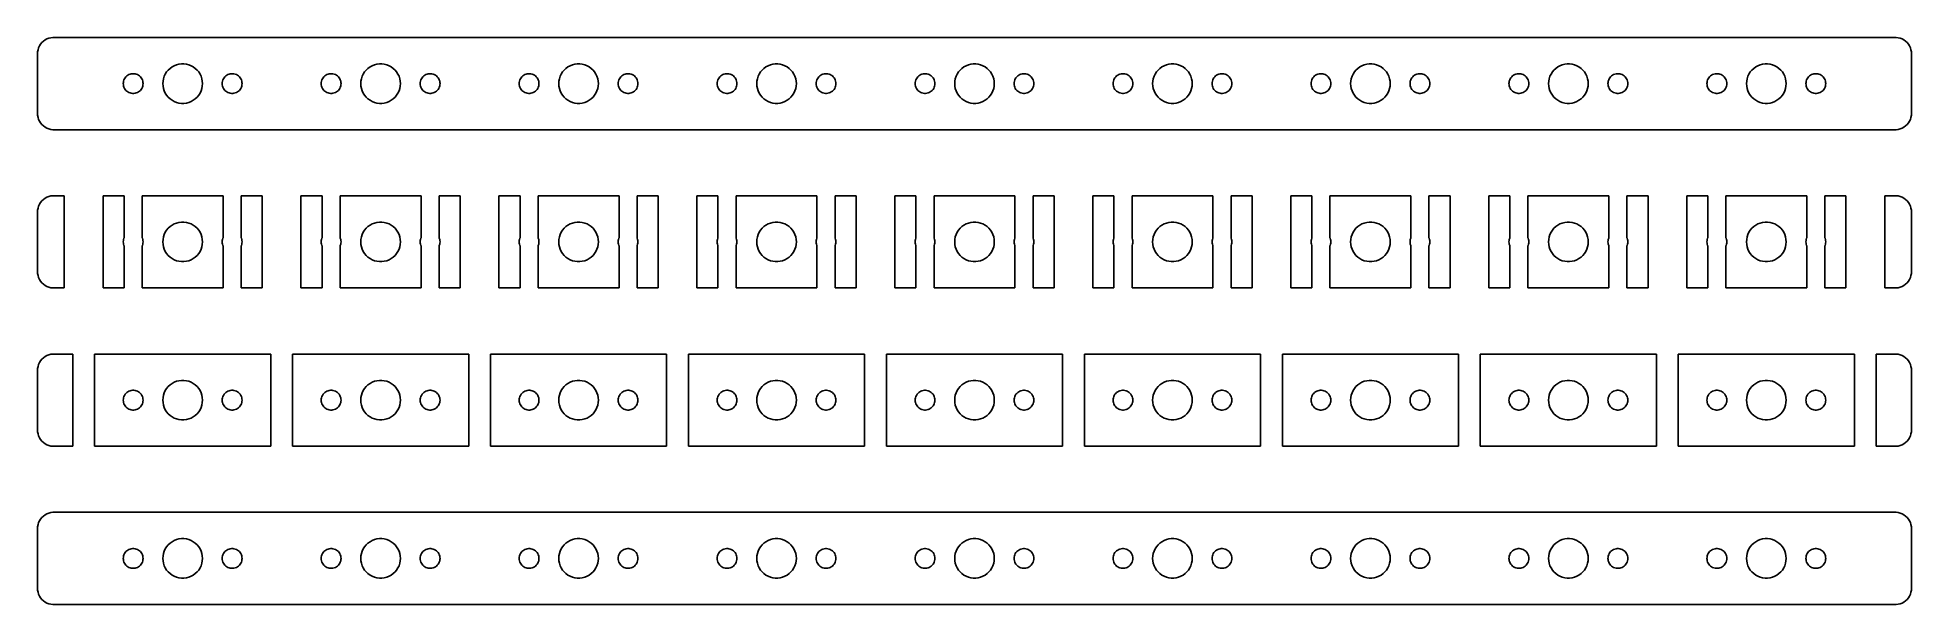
# Model space of a CAD drawing. Header units: metres. Extents: x -142 to 142, y -7 to 79.
import ezdxf

# ---------------------------------------------------------------- set-up
doc = ezdxf.new("R2010")
doc.units = ezdxf.units.M

msp = doc.modelspace()

# ---------------------------------------------------------------- linework, layer by layer
for p, q in [((-141.98, 76.8133), (-142, 76.5)), ((-141.921, 77.1217), (-141.98, 76.8133)), ((-141.824, 77.4203), (-141.921, 77.1217)), ((-141.691, 77.7044), (-141.824, 77.4203)), ((-141.523, 77.9695), (-141.691, 77.7044)), ((-141.322, 78.2114), (-141.523, 77.9695)), ((-141.094, 78.4263), (-141.322, 78.2114)), ((-140.84, 78.6108), (-141.094, 78.4263)), ((-140.564, 78.7621), (-140.84, 78.6108)), ((-140.273, 78.8776), (-140.564, 78.7621)), ((-139.968, 78.9557), (-140.273, 78.8776)), ((-139.657, 78.9951), (-139.968, 78.9557)), ((139.657, 78.9951), (-139.657, 78.9951)), ((139.968, 78.9557), (139.657, 78.9951)), ((140.273, 78.8776), (139.968, 78.9557)), ((140.564, 78.7621), (140.273, 78.8776)), ((140.84, 78.6108), (140.564, 78.7621)), ((141.094, 78.4263), (140.84, 78.6108)), ((141.322, 78.2114), (141.094, 78.4263)), ((141.523, 77.9695), (141.322, 78.2114)), ((141.691, 77.7044), (141.523, 77.9695)), ((141.824, 77.4203), (141.691, 77.7044)), ((141.921, 77.1217), (141.824, 77.4203)), ((141.98, 76.8133), (141.921, 77.1217)), ((142, 76.5), (141.98, 76.8133)), ((-142, 76.5), (-142, 67.5)), ((-122.427, 73.7634), (-122.187, 74.0536)), ((-122.187, 74.0536), (-121.912, 74.3115)), ((-121.912, 74.3115), (-121.607, 74.533)), ((-121.607, 74.533), (-121.277, 74.7145)), ((-121.277, 74.7145), (-120.927, 74.8532)), ((-120.927, 74.8532), (-120.562, 74.9469)), ((-120.562, 74.9469), (-120.188, 74.9941)), ((-120.188, 74.9941), (-119.812, 74.9941)), ((-119.812, 74.9941), (-119.438, 74.9469)), ((-119.438, 74.9469), (-119.073, 74.8532)), ((-119.073, 74.8532), (-118.723, 74.7145)), ((-118.723, 74.7145), (-118.393, 74.533)), ((-118.393, 74.533), (-118.088, 74.3115)), ((-118.088, 74.3115), (-117.813, 74.0536)), ((-117.813, 74.0536), (-117.573, 73.7634)), ((-92.427, 73.7634), (-92.1869, 74.0536)), ((-92.1869, 74.0536), (-91.9123, 74.3115)), ((-91.9123, 74.3115), (-91.6075, 74.533)), ((-91.6075, 74.533), (-91.2773, 74.7145)), ((-91.2773, 74.7145), (-90.927, 74.8532)), ((-90.927, 74.8532), (-90.5621, 74.9469)), ((-90.5621, 74.9469), (-90.1884, 74.9941)), ((-90.1884, 74.9941), (-89.8116, 74.9941)), ((-89.8116, 74.9941), (-89.4379, 74.9469)), ((-89.4379, 74.9469), (-89.073, 74.8532)), ((-89.073, 74.8532), (-88.7227, 74.7145)), ((-88.7227, 74.7145), (-88.3925, 74.533)), ((-88.3925, 74.533), (-88.0877, 74.3115)), ((-88.0877, 74.3115), (-87.8131, 74.0536)), ((-87.8131, 74.0536), (-87.573, 73.7634)), ((-62.427, 73.7634), (-62.1869, 74.0536)), ((-62.1869, 74.0536), (-61.9123, 74.3115)), ((-61.9123, 74.3115), (-61.6075, 74.533)), ((-61.6075, 74.533), (-61.2773, 74.7145)), ((-61.2773, 74.7145), (-60.927, 74.8532)), ((-60.927, 74.8532), (-60.5621, 74.9469)), ((-60.5621, 74.9469), (-60.1884, 74.9941)), ((-60.1884, 74.9941), (-59.8116, 74.9941)), ((-59.8116, 74.9941), (-59.4379, 74.9469)), ((-59.4379, 74.9469), (-59.0729, 74.8532)), ((-59.0729, 74.8532), (-58.7227, 74.7145)), ((-58.7227, 74.7145), (-58.3925, 74.533)), ((-58.3925, 74.533), (-58.0877, 74.3115)), ((-58.0877, 74.3115), (-57.8131, 74.0536)), ((-57.8131, 74.0536), (-57.5729, 73.7634)), ((-32.427, 73.7634), (-32.1869, 74.0536)), ((-32.1869, 74.0536), (-31.9123, 74.3115)), ((-31.9123, 74.3115), (-31.6075, 74.533)), ((-31.6075, 74.533), (-31.2773, 74.7145)), ((-31.2773, 74.7145), (-30.927, 74.8532)), ((-30.927, 74.8532), (-30.5621, 74.9469)), ((-30.5621, 74.9469), (-30.1884, 74.9941)), ((-30.1884, 74.9941), (-29.8116, 74.9941)), ((-29.8116, 74.9941), (-29.4379, 74.9469)), ((-29.4379, 74.9469), (-29.0729, 74.8532)), ((-29.0729, 74.8532), (-28.7227, 74.7145)), ((-28.7227, 74.7145), (-28.3925, 74.533)), ((-28.3925, 74.533), (-28.0877, 74.3115)), ((-28.0877, 74.3115), (-27.8131, 74.0536)), ((-27.8131, 74.0536), (-27.5729, 73.7634)), ((-2.42705, 73.7634), (-2.1869, 74.0536)), ((-2.1869, 74.0536), (-1.91226, 74.3115)), ((-1.91226, 74.3115), (-1.60747, 74.533)), ((-1.60747, 74.533), (-1.27733, 74.7145)), ((-1.27733, 74.7145), (-0.927048, 74.8532)), ((-0.927048, 74.8532), (-0.562134, 74.9469)), ((-0.562134, 74.9469), (-0.18837, 74.9941)), ((-0.18837, 74.9941), (0.18837, 74.9941)), ((0.18837, 74.9941), (0.562134, 74.9469)), ((0.562134, 74.9469), (0.927048, 74.8532)), ((0.927048, 74.8532), (1.27733, 74.7145)), ((1.27733, 74.7145), (1.60747, 74.533)), ((1.60747, 74.533), (1.91226, 74.3115)), ((1.91226, 74.3115), (2.1869, 74.0536)), ((2.1869, 74.0536), (2.42705, 73.7634)), ((27.5729, 73.7634), (27.8131, 74.0536)), ((27.8131, 74.0536), (28.0877, 74.3115)), ((28.0877, 74.3115), (28.3925, 74.533)), ((28.3925, 74.533), (28.7227, 74.7145)), ((28.7227, 74.7145), (29.0729, 74.8532)), ((29.0729, 74.8532), (29.4379, 74.9469)), ((29.4379, 74.9469), (29.8116, 74.9941)), ((29.8116, 74.9941), (30.1884, 74.9941)), ((30.1884, 74.9941), (30.5621, 74.9469)), ((30.5621, 74.9469), (30.927, 74.8532)), ((30.927, 74.8532), (31.2773, 74.7145)), ((31.2773, 74.7145), (31.6075, 74.533)), ((31.6075, 74.533), (31.9123, 74.3115)), ((31.9123, 74.3115), (32.1869, 74.0536)), ((32.1869, 74.0536), (32.427, 73.7634)), ((57.5729, 73.7634), (57.8131, 74.0536)), ((57.8131, 74.0536), (58.0877, 74.3115)), ((58.0877, 74.3115), (58.3925, 74.533)), ((58.3925, 74.533), (58.7227, 74.7145)), ((58.7227, 74.7145), (59.0729, 74.8532)), ((59.0729, 74.8532), (59.4379, 74.9469)), ((59.4379, 74.9469), (59.8116, 74.9941)), ((59.8116, 74.9941), (60.1884, 74.9941)), ((60.1884, 74.9941), (60.5621, 74.9469)), ((60.5621, 74.9469), (60.927, 74.8532)), ((60.927, 74.8532), (61.2773, 74.7145)), ((61.2773, 74.7145), (61.6075, 74.533)), ((61.6075, 74.533), (61.9123, 74.3115)), ((61.9123, 74.3115), (62.1869, 74.0536)), ((62.1869, 74.0536), (62.427, 73.7634)), ((87.573, 73.7634), (87.8131, 74.0536)), ((87.8131, 74.0536), (88.0877, 74.3115)), ((88.0877, 74.3115), (88.3925, 74.533)), ((88.3925, 74.533), (88.7227, 74.7145)), ((88.7227, 74.7145), (89.073, 74.8532)), ((89.073, 74.8532), (89.4379, 74.9469)), ((89.4379, 74.9469), (89.8116, 74.9941)), ((89.8116, 74.9941), (90.1884, 74.9941)), ((90.1884, 74.9941), (90.5621, 74.9469)), ((90.5621, 74.9469), (90.927, 74.8532)), ((90.927, 74.8532), (91.2773, 74.7145)), ((91.2773, 74.7145), (91.6075, 74.533)), ((91.6075, 74.533), (91.9123, 74.3115)), ((91.9123, 74.3115), (92.1869, 74.0536)), ((92.1869, 74.0536), (92.427, 73.7634)), ((117.573, 73.7634), (117.813, 74.0536)), ((117.813, 74.0536), (118.088, 74.3115)), ((118.088, 74.3115), (118.393, 74.533)), ((118.393, 74.533), (118.723, 74.7145)), ((118.723, 74.7145), (119.073, 74.8532)), ((119.073, 74.8532), (119.438, 74.9469)), ((119.438, 74.9469), (119.812, 74.9941)), ((119.812, 74.9941), (120.188, 74.9941)), ((120.188, 74.9941), (120.562, 74.9469)), ((120.562, 74.9469), (120.927, 74.8532)), ((120.927, 74.8532), (121.277, 74.7145)), ((121.277, 74.7145), (121.607, 74.533)), ((121.607, 74.533), (121.912, 74.3115)), ((121.912, 74.3115), (122.187, 74.0536)), ((122.187, 74.0536), (122.427, 73.7634)), ((142, 67.5), (142, 76.5)), ((-129, 72), (-128.988, 72.188)), ((-128.988, 71.812), (-129, 72)), ((-128.988, 72.188), (-128.953, 72.373)), ((-128.953, 71.627), (-128.988, 71.812)), ((-128.953, 72.373), (-128.895, 72.5522)), ((-128.895, 71.4478), (-128.953, 71.627)), ((-128.895, 72.5522), (-128.814, 72.7226)), ((-128.814, 71.2774), (-128.895, 71.4478)), ((-128.814, 72.7226), (-128.714, 72.8817)), ((-128.714, 71.1183), (-128.814, 71.2774)), ((-128.714, 72.8817), (-128.593, 73.0268)), ((-128.593, 70.9732), (-128.714, 71.1183)), ((-128.593, 73.0268), (-128.456, 73.1558)), ((-128.456, 73.1558), (-128.304, 73.2665)), ((-128.304, 73.2665), (-128.139, 73.3572)), ((-128.139, 73.3572), (-127.964, 73.4266)), ((-127.964, 73.4266), (-127.781, 73.4734)), ((-127.781, 73.4734), (-127.594, 73.497)), ((-127.594, 73.497), (-127.406, 73.497)), ((-127.406, 73.497), (-127.219, 73.4734)), ((-127.219, 73.4734), (-127.036, 73.4266)), ((-127.036, 73.4266), (-126.861, 73.3572)), ((-126.861, 73.3572), (-126.696, 73.2665)), ((-126.696, 73.2665), (-126.544, 73.1558)), ((-126.544, 73.1558), (-126.407, 73.0268)), ((-126.407, 73.0268), (-126.286, 72.8817)), ((-126.286, 71.1183), (-126.407, 70.9732)), ((-126.286, 72.8817), (-126.186, 72.7226)), ((-126.186, 71.2774), (-126.286, 71.1183)), ((-126.186, 72.7226), (-126.105, 72.5522)), ((-126.105, 71.4478), (-126.186, 71.2774)), ((-126.105, 72.5522), (-126.047, 72.373)), ((-126.047, 71.627), (-126.105, 71.4478)), ((-126.047, 72.373), (-126.012, 72.188)), ((-126.012, 71.812), (-126.047, 71.627)), ((-126.012, 72.188), (-126, 72)), ((-126, 72), (-126.012, 71.812)), ((-123, 72), (-122.976, 72.376)), ((-122.976, 71.624), (-123, 72)), ((-122.976, 72.376), (-122.906, 72.7461)), ((-122.906, 71.2539), (-122.976, 71.624)), ((-122.906, 72.7461), (-122.789, 73.1044)), ((-122.789, 70.8956), (-122.906, 71.2539)), ((-122.789, 73.1044), (-122.629, 73.4453)), ((-122.629, 73.4453), (-122.427, 73.7634)), ((-117.573, 73.7634), (-117.371, 73.4453)), ((-117.371, 73.4453), (-117.211, 73.1044)), ((-117.211, 73.1044), (-117.094, 72.7461)), ((-117.094, 71.2539), (-117.211, 70.8956)), ((-117.094, 72.7461), (-117.024, 72.376)), ((-117.024, 71.624), (-117.094, 71.2539)), ((-117.024, 72.376), (-117, 72)), ((-117, 72), (-117.024, 71.624)), ((-114, 72), (-113.988, 72.188)), ((-113.988, 71.812), (-114, 72)), ((-113.988, 72.188), (-113.953, 72.373)), ((-113.953, 71.627), (-113.988, 71.812)), ((-113.953, 72.373), (-113.895, 72.5522)), ((-113.895, 71.4478), (-113.953, 71.627)), ((-113.895, 72.5522), (-113.814, 72.7226)), ((-113.814, 71.2774), (-113.895, 71.4478)), ((-113.814, 72.7226), (-113.714, 72.8817)), ((-113.714, 71.1183), (-113.814, 71.2774)), ((-113.714, 72.8817), (-113.593, 73.0268)), ((-113.593, 70.9732), (-113.714, 71.1183)), ((-113.593, 73.0268), (-113.456, 73.1558)), ((-113.456, 73.1558), (-113.304, 73.2665)), ((-113.304, 73.2665), (-113.139, 73.3572)), ((-113.139, 73.3572), (-112.964, 73.4266)), ((-112.964, 73.4266), (-112.781, 73.4734)), ((-112.781, 73.4734), (-112.594, 73.497)), ((-112.594, 73.497), (-112.406, 73.497)), ((-112.406, 73.497), (-112.219, 73.4734)), ((-112.219, 73.4734), (-112.036, 73.4266)), ((-112.036, 73.4266), (-111.861, 73.3572)), ((-111.861, 73.3572), (-111.696, 73.2665)), ((-111.696, 73.2665), (-111.544, 73.1558)), ((-111.544, 73.1558), (-111.407, 73.0268)), ((-111.407, 73.0268), (-111.286, 72.8817)), ((-111.286, 71.1183), (-111.407, 70.9732)), ((-111.286, 72.8817), (-111.186, 72.7226)), ((-111.186, 71.2774), (-111.286, 71.1183)), ((-111.186, 72.7226), (-111.105, 72.5522)), ((-111.105, 71.4478), (-111.186, 71.2774)), ((-111.105, 72.5522), (-111.047, 72.373)), ((-111.047, 71.627), (-111.105, 71.4478)), ((-111.047, 72.373), (-111.012, 72.188)), ((-111.012, 71.812), (-111.047, 71.627)), ((-111.012, 72.188), (-111, 72)), ((-111, 72), (-111.012, 71.812)), ((-99, 72), (-98.9882, 72.188)), ((-98.9882, 71.812), (-99, 72)), ((-98.9882, 72.188), (-98.9529, 72.373)), ((-98.9529, 71.627), (-98.9882, 71.812)), ((-98.9529, 72.373), (-98.8947, 72.5522)), ((-98.8947, 71.4478), (-98.9529, 71.627)), ((-98.8947, 72.5522), (-98.8145, 72.7226)), ((-98.8145, 71.2774), (-98.8947, 71.4478)), ((-98.8145, 72.7226), (-98.7135, 72.8817)), ((-98.7135, 71.1183), (-98.8145, 71.2774)), ((-98.7135, 72.8817), (-98.5934, 73.0268)), ((-98.5934, 70.9732), (-98.7135, 71.1183)), ((-98.5934, 73.0268), (-98.4561, 73.1558)), ((-98.4561, 73.1558), (-98.3037, 73.2665)), ((-98.3037, 73.2665), (-98.1387, 73.3572)), ((-98.1387, 73.3572), (-97.9635, 73.4266)), ((-97.9635, 73.4266), (-97.7811, 73.4734)), ((-97.7811, 73.4734), (-97.5942, 73.497)), ((-97.5942, 73.497), (-97.4058, 73.497)), ((-97.4058, 73.497), (-97.2189, 73.4734)), ((-97.2189, 73.4734), (-97.0365, 73.4266)), ((-97.0365, 73.4266), (-96.8613, 73.3572)), ((-96.8613, 73.3572), (-96.6963, 73.2665)), ((-96.6963, 73.2665), (-96.5439, 73.1558)), ((-96.5439, 73.1558), (-96.4065, 73.0268)), ((-96.4065, 73.0268), (-96.2865, 72.8817)), ((-96.2865, 71.1183), (-96.4065, 70.9732)), ((-96.2865, 72.8817), (-96.1855, 72.7226)), ((-96.1855, 71.2774), (-96.2865, 71.1183)), ((-96.1855, 72.7226), (-96.1053, 72.5522)), ((-96.1053, 71.4478), (-96.1855, 71.2774)), ((-96.1053, 72.5522), (-96.0471, 72.373)), ((-96.0471, 71.627), (-96.1053, 71.4478)), ((-96.0471, 72.373), (-96.0118, 72.188)), ((-96.0118, 71.812), (-96.0471, 71.627)), ((-96.0118, 72.188), (-96, 72)), ((-96, 72), (-96.0118, 71.812)), ((-93, 72), (-92.9763, 72.376)), ((-92.9763, 71.624), (-93, 72)), ((-92.9763, 72.376), (-92.9057, 72.7461)), ((-92.9057, 71.2539), (-92.9763, 71.624)), ((-92.9057, 72.7461), (-92.7893, 73.1044)), ((-92.7893, 70.8956), (-92.9057, 71.2539)), ((-92.7893, 73.1044), (-92.6289, 73.4453)), ((-92.6289, 73.4453), (-92.427, 73.7634)), ((-87.573, 73.7634), (-87.3711, 73.4453)), ((-87.3711, 73.4453), (-87.2107, 73.1044)), ((-87.2107, 73.1044), (-87.0943, 72.7461)), ((-87.0943, 71.2539), (-87.2107, 70.8956)), ((-87.0943, 72.7461), (-87.0237, 72.376)), ((-87.0237, 71.624), (-87.0943, 71.2539)), ((-87.0237, 72.376), (-87, 72)), ((-87, 72), (-87.0237, 71.624)), ((-84, 72), (-83.9882, 72.188)), ((-83.9882, 71.812), (-84, 72)), ((-83.9882, 72.188), (-83.9529, 72.373)), ((-83.9529, 71.627), (-83.9882, 71.812)), ((-83.9529, 72.373), (-83.8947, 72.5522)), ((-83.8947, 71.4478), (-83.9529, 71.627)), ((-83.8947, 72.5522), (-83.8145, 72.7226)), ((-83.8145, 71.2774), (-83.8947, 71.4478)), ((-83.8145, 72.7226), (-83.7135, 72.8817)), ((-83.7135, 71.1183), (-83.8145, 71.2774)), ((-83.7135, 72.8817), (-83.5934, 73.0268)), ((-83.5934, 70.9732), (-83.7135, 71.1183)), ((-83.5934, 73.0268), (-83.4561, 73.1558)), ((-83.4561, 73.1558), (-83.3037, 73.2665)), ((-83.3037, 73.2665), (-83.1387, 73.3572)), ((-83.1387, 73.3572), (-82.9635, 73.4266)), ((-82.9635, 73.4266), (-82.7811, 73.4734)), ((-82.7811, 73.4734), (-82.5942, 73.497)), ((-82.5942, 73.497), (-82.4058, 73.497)), ((-82.4058, 73.497), (-82.2189, 73.4734)), ((-82.2189, 73.4734), (-82.0365, 73.4266)), ((-82.0365, 73.4266), (-81.8613, 73.3572)), ((-81.8613, 73.3572), (-81.6963, 73.2665)), ((-81.6963, 73.2665), (-81.5439, 73.1558)), ((-81.5439, 73.1558), (-81.4065, 73.0268)), ((-81.4065, 73.0268), (-81.2865, 72.8817)), ((-81.2865, 71.1183), (-81.4065, 70.9732)), ((-81.2865, 72.8817), (-81.1855, 72.7226)), ((-81.1855, 71.2774), (-81.2865, 71.1183)), ((-81.1855, 72.7226), (-81.1053, 72.5522)), ((-81.1053, 71.4478), (-81.1855, 71.2774)), ((-81.1053, 72.5522), (-81.0471, 72.373)), ((-81.0471, 71.627), (-81.1053, 71.4478)), ((-81.0471, 72.373), (-81.0118, 72.188)), ((-81.0118, 71.812), (-81.0471, 71.627)), ((-81.0118, 72.188), (-81, 72)), ((-81, 72), (-81.0118, 71.812)), ((-69, 72), (-68.9882, 72.188)), ((-68.9882, 71.812), (-69, 72)), ((-68.9882, 72.188), (-68.9529, 72.373)), ((-68.9529, 71.627), (-68.9882, 71.812)), ((-68.9529, 72.373), (-68.8947, 72.5522)), ((-68.8947, 71.4478), (-68.9529, 71.627)), ((-68.8947, 72.5522), (-68.8145, 72.7226)), ((-68.8145, 71.2774), (-68.8947, 71.4478)), ((-68.8145, 72.7226), (-68.7135, 72.8817)), ((-68.7135, 71.1183), (-68.8145, 71.2774)), ((-68.7135, 72.8817), (-68.5934, 73.0268)), ((-68.5934, 70.9732), (-68.7135, 71.1183)), ((-68.5934, 73.0268), (-68.4561, 73.1558)), ((-68.4561, 73.1558), (-68.3037, 73.2665)), ((-68.3037, 73.2665), (-68.1387, 73.3572)), ((-68.1387, 73.3572), (-67.9635, 73.4266)), ((-67.9635, 73.4266), (-67.7811, 73.4734)), ((-67.7811, 73.4734), (-67.5942, 73.497)), ((-67.5942, 73.497), (-67.4058, 73.497)), ((-67.4058, 73.497), (-67.2189, 73.4734)), ((-67.2189, 73.4734), (-67.0365, 73.4266)), ((-67.0365, 73.4266), (-66.8613, 73.3572)), ((-66.8613, 73.3572), (-66.6963, 73.2665)), ((-66.6963, 73.2665), (-66.5439, 73.1558)), ((-66.5439, 73.1558), (-66.4065, 73.0268)), ((-66.4065, 73.0268), (-66.2865, 72.8817)), ((-66.2865, 71.1183), (-66.4065, 70.9732)), ((-66.2865, 72.8817), (-66.1855, 72.7226)), ((-66.1855, 71.2774), (-66.2865, 71.1183)), ((-66.1855, 72.7226), (-66.1053, 72.5522)), ((-66.1053, 71.4478), (-66.1855, 71.2774)), ((-66.1053, 72.5522), (-66.0471, 72.373)), ((-66.0471, 71.627), (-66.1053, 71.4478)), ((-66.0471, 72.373), (-66.0118, 72.188)), ((-66.0118, 71.812), (-66.0471, 71.627)), ((-66.0118, 72.188), (-66, 72)), ((-66, 72), (-66.0118, 71.812)), ((-63, 72), (-62.9763, 72.376)), ((-62.9763, 71.624), (-63, 72)), ((-62.9763, 72.376), (-62.9057, 72.7461)), ((-62.9057, 71.2539), (-62.9763, 71.624)), ((-62.9057, 72.7461), (-62.7893, 73.1044)), ((-62.7893, 70.8956), (-62.9057, 71.2539)), ((-62.7893, 73.1044), (-62.6289, 73.4453)), ((-62.6289, 73.4453), (-62.427, 73.7634)), ((-57.5729, 73.7634), (-57.3711, 73.4453)), ((-57.3711, 73.4453), (-57.2107, 73.1044)), ((-57.2107, 73.1044), (-57.0942, 72.7461)), ((-57.0942, 71.2539), (-57.2107, 70.8956)), ((-57.0942, 72.7461), (-57.0237, 72.376)), ((-57.0237, 71.624), (-57.0942, 71.2539)), ((-57.0237, 72.376), (-57, 72)), ((-57, 72), (-57.0237, 71.624)), ((-54, 72), (-53.9882, 72.188)), ((-53.9882, 71.812), (-54, 72)), ((-53.9882, 72.188), (-53.9529, 72.373)), ((-53.9529, 71.627), (-53.9882, 71.812)), ((-53.9529, 72.373), (-53.8947, 72.5522)), ((-53.8947, 71.4478), (-53.9529, 71.627)), ((-53.8947, 72.5522), (-53.8145, 72.7226)), ((-53.8145, 71.2774), (-53.8947, 71.4478)), ((-53.8145, 72.7226), (-53.7135, 72.8817)), ((-53.7135, 71.1183), (-53.8145, 71.2774)), ((-53.7135, 72.8817), (-53.5934, 73.0268)), ((-53.5934, 70.9732), (-53.7135, 71.1183)), ((-53.5934, 73.0268), (-53.4561, 73.1558)), ((-53.4561, 73.1558), (-53.3037, 73.2665)), ((-53.3037, 73.2665), (-53.1387, 73.3572)), ((-53.1387, 73.3572), (-52.9635, 73.4266)), ((-52.9635, 73.4266), (-52.7811, 73.4734)), ((-52.7811, 73.4734), (-52.5942, 73.497)), ((-52.5942, 73.497), (-52.4058, 73.497)), ((-52.4058, 73.497), (-52.2189, 73.4734)), ((-52.2189, 73.4734), (-52.0365, 73.4266)), ((-52.0365, 73.4266), (-51.8613, 73.3572)), ((-51.8613, 73.3572), (-51.6963, 73.2665)), ((-51.6963, 73.2665), (-51.5439, 73.1558)), ((-51.5439, 73.1558), (-51.4065, 73.0268)), ((-51.4065, 73.0268), (-51.2865, 72.8817)), ((-51.2865, 71.1183), (-51.4065, 70.9732)), ((-51.2865, 72.8817), (-51.1855, 72.7226)), ((-51.1855, 71.2774), (-51.2865, 71.1183)), ((-51.1855, 72.7226), (-51.1053, 72.5522)), ((-51.1053, 71.4478), (-51.1855, 71.2774)), ((-51.1053, 72.5522), (-51.0471, 72.373)), ((-51.0471, 71.627), (-51.1053, 71.4478)), ((-51.0471, 72.373), (-51.0118, 72.188)), ((-51.0118, 71.812), (-51.0471, 71.627)), ((-51.0118, 72.188), (-51, 72)), ((-51, 72), (-51.0118, 71.812)), ((-39, 72), (-38.9882, 72.188)), ((-38.9882, 71.812), (-39, 72)), ((-38.9882, 72.188), (-38.9529, 72.373)), ((-38.9529, 71.627), (-38.9882, 71.812)), ((-38.9529, 72.373), (-38.8947, 72.5522)), ((-38.8947, 71.4478), (-38.9529, 71.627)), ((-38.8947, 72.5522), (-38.8145, 72.7226)), ((-38.8145, 71.2774), (-38.8947, 71.4478)), ((-38.8145, 72.7226), (-38.7135, 72.8817)), ((-38.7135, 71.1183), (-38.8145, 71.2774)), ((-38.7135, 72.8817), (-38.5934, 73.0268)), ((-38.5934, 70.9732), (-38.7135, 71.1183)), ((-38.5934, 73.0268), (-38.4561, 73.1558)), ((-38.4561, 73.1558), (-38.3037, 73.2665)), ((-38.3037, 73.2665), (-38.1387, 73.3572)), ((-38.1387, 73.3572), (-37.9635, 73.4266)), ((-37.9635, 73.4266), (-37.7811, 73.4734)), ((-37.7811, 73.4734), (-37.5942, 73.497)), ((-37.5942, 73.497), (-37.4058, 73.497)), ((-37.4058, 73.497), (-37.2189, 73.4734)), ((-37.2189, 73.4734), (-37.0365, 73.4266)), ((-37.0365, 73.4266), (-36.8613, 73.3572)), ((-36.8613, 73.3572), (-36.6963, 73.2665)), ((-36.6963, 73.2665), (-36.5439, 73.1558)), ((-36.5439, 73.1558), (-36.4065, 73.0268)), ((-36.4065, 73.0268), (-36.2865, 72.8817)), ((-36.2865, 71.1183), (-36.4065, 70.9732)), ((-36.2865, 72.8817), (-36.1855, 72.7226)), ((-36.1855, 71.2774), (-36.2865, 71.1183)), ((-36.1855, 72.7226), (-36.1053, 72.5522)), ((-36.1053, 71.4478), (-36.1855, 71.2774)), ((-36.1053, 72.5522), (-36.0471, 72.373)), ((-36.0471, 71.627), (-36.1053, 71.4478)), ((-36.0471, 72.373), (-36.0118, 72.188)), ((-36.0118, 71.812), (-36.0471, 71.627)), ((-36.0118, 72.188), (-36, 72)), ((-36, 72), (-36.0118, 71.812)), ((-33, 72), (-32.9763, 72.376)), ((-32.9763, 71.624), (-33, 72)), ((-32.9763, 72.376), (-32.9057, 72.7461)), ((-32.9057, 71.2539), (-32.9763, 71.624)), ((-32.9057, 72.7461), (-32.7893, 73.1044)), ((-32.7893, 70.8956), (-32.9057, 71.2539)), ((-32.7893, 73.1044), (-32.6289, 73.4453)), ((-32.6289, 73.4453), (-32.427, 73.7634)), ((-27.5729, 73.7634), (-27.3711, 73.4453)), ((-27.3711, 73.4453), (-27.2107, 73.1044)), ((-27.2107, 73.1044), (-27.0942, 72.7461)), ((-27.0942, 71.2539), (-27.2107, 70.8956)), ((-27.0942, 72.7461), (-27.0237, 72.376)), ((-27.0237, 71.624), (-27.0942, 71.2539)), ((-27.0237, 72.376), (-27, 72)), ((-27, 72), (-27.0237, 71.624)), ((-24, 72), (-23.9882, 72.188)), ((-23.9882, 71.812), (-24, 72)), ((-23.9882, 72.188), (-23.9529, 72.373)), ((-23.9529, 71.627), (-23.9882, 71.812)), ((-23.9529, 72.373), (-23.8947, 72.5522)), ((-23.8947, 71.4478), (-23.9529, 71.627)), ((-23.8947, 72.5522), (-23.8145, 72.7226)), ((-23.8145, 71.2774), (-23.8947, 71.4478)), ((-23.8145, 72.7226), (-23.7135, 72.8817)), ((-23.7135, 71.1183), (-23.8145, 71.2774)), ((-23.7135, 72.8817), (-23.5934, 73.0268)), ((-23.5934, 70.9732), (-23.7135, 71.1183)), ((-23.5934, 73.0268), (-23.4561, 73.1558)), ((-23.4561, 73.1558), (-23.3037, 73.2665)), ((-23.3037, 73.2665), (-23.1387, 73.3572)), ((-23.1387, 73.3572), (-22.9635, 73.4266)), ((-22.9635, 73.4266), (-22.7811, 73.4734)), ((-22.7811, 73.4734), (-22.5942, 73.497)), ((-22.5942, 73.497), (-22.4058, 73.497)), ((-22.4058, 73.497), (-22.2189, 73.4734)), ((-22.2189, 73.4734), (-22.0365, 73.4266)), ((-22.0365, 73.4266), (-21.8613, 73.3572)), ((-21.8613, 73.3572), (-21.6963, 73.2665)), ((-21.6963, 73.2665), (-21.5439, 73.1558)), ((-21.5439, 73.1558), (-21.4065, 73.0268)), ((-21.4065, 73.0268), (-21.2865, 72.8817)), ((-21.2865, 71.1183), (-21.4065, 70.9732)), ((-21.2865, 72.8817), (-21.1855, 72.7226)), ((-21.1855, 71.2774), (-21.2865, 71.1183)), ((-21.1855, 72.7226), (-21.1053, 72.5522)), ((-21.1053, 71.4478), (-21.1855, 71.2774)), ((-21.1053, 72.5522), (-21.0471, 72.373)), ((-21.0471, 71.627), (-21.1053, 71.4478)), ((-21.0471, 72.373), (-21.0118, 72.188)), ((-21.0118, 71.812), (-21.0471, 71.627)), ((-21.0118, 72.188), (-21, 72)), ((-21, 72), (-21.0118, 71.812)), ((-9, 72), (-8.98816, 72.188)), ((-8.98816, 71.812), (-9, 72)), ((-8.98816, 72.188), (-8.95287, 72.373)), ((-8.95287, 71.627), (-8.98816, 71.812)), ((-8.95287, 72.373), (-8.89465, 72.5522)), ((-8.89465, 71.4478), (-8.95287, 71.627)), ((-8.89465, 72.5522), (-8.81445, 72.7226)), ((-8.81445, 71.2774), (-8.89465, 71.4478)), ((-8.81445, 72.7226), (-8.71352, 72.8817)), ((-8.71352, 71.1183), (-8.81445, 71.2774)), ((-8.71352, 72.8817), (-8.59344, 73.0268)), ((-8.59344, 70.9732), (-8.71352, 71.1183)), ((-8.59344, 73.0268), (-8.45613, 73.1558)), ((-8.45613, 73.1558), (-8.30373, 73.2665)), ((-8.30373, 73.2665), (-8.13866, 73.3572)), ((-8.13866, 73.3572), (-7.96352, 73.4266)), ((-7.96352, 73.4266), (-7.78107, 73.4734)), ((-7.78107, 73.4734), (-7.59418, 73.497)), ((-7.59418, 73.497), (-7.40581, 73.497)), ((-7.40581, 73.497), (-7.21892, 73.4734)), ((-7.21892, 73.4734), (-7.03647, 73.4266)), ((-7.03647, 73.4266), (-6.86133, 73.3572)), ((-6.86133, 73.3572), (-6.69626, 73.2665)), ((-6.69626, 73.2665), (-6.54385, 73.1558)), ((-6.54385, 73.1558), (-6.40654, 73.0268)), ((-6.40654, 73.0268), (-6.28647, 72.8817)), ((-6.28647, 71.1183), (-6.40654, 70.9732)), ((-6.28647, 72.8817), (-6.18553, 72.7226)), ((-6.18553, 71.2774), (-6.28647, 71.1183)), ((-6.18553, 72.7226), (-6.10533, 72.5522)), ((-6.10533, 71.4478), (-6.18553, 71.2774)), ((-6.10533, 72.5522), (-6.04712, 72.373)), ((-6.04712, 71.627), (-6.10533, 71.4478)), ((-6.04712, 72.373), (-6.01183, 72.188)), ((-6.01183, 71.812), (-6.04712, 71.627)), ((-6.01183, 72.188), (-6, 72)), ((-6, 72), (-6.01183, 71.812)), ((-3, 72), (-2.97633, 72.376)), ((-2.97633, 71.624), (-3, 72)), ((-2.97633, 72.376), (-2.90575, 72.7461)), ((-2.90575, 71.2539), (-2.97633, 71.624)), ((-2.90575, 72.7461), (-2.78932, 73.1044)), ((-2.78932, 70.8956), (-2.90575, 71.2539)), ((-2.78932, 73.1044), (-2.62891, 73.4453)), ((-2.62891, 73.4453), (-2.42705, 73.7634)), ((2.42705, 73.7634), (2.62891, 73.4453)), ((2.62891, 73.4453), (2.78932, 73.1044)), ((2.78932, 73.1044), (2.90575, 72.7461)), ((2.90575, 71.2539), (2.78932, 70.8956)), ((2.90575, 72.7461), (2.97633, 72.376)), ((2.97633, 71.624), (2.90575, 71.2539)), ((2.97633, 72.376), (3, 72)), ((3, 72), (2.97633, 71.624)), ((6, 72), (6.01183, 72.188)), ((6.01183, 71.812), (6, 72)), ((6.01183, 72.188), (6.04712, 72.373)), ((6.04712, 71.627), (6.01183, 71.812)), ((6.04712, 72.373), (6.10533, 72.5522)), ((6.10533, 71.4478), (6.04712, 71.627)), ((6.10533, 72.5522), (6.18553, 72.7226)), ((6.18553, 71.2774), (6.10533, 71.4478)), ((6.18553, 72.7226), (6.28647, 72.8817)), ((6.28647, 71.1183), (6.18553, 71.2774)), ((6.28647, 72.8817), (6.40654, 73.0268)), ((6.40654, 70.9732), (6.28647, 71.1183)), ((6.40654, 73.0268), (6.54385, 73.1558)), ((6.54385, 73.1558), (6.69626, 73.2665)), ((6.69626, 73.2665), (6.86133, 73.3572)), ((6.86133, 73.3572), (7.03647, 73.4266)), ((7.03647, 73.4266), (7.21892, 73.4734)), ((7.21892, 73.4734), (7.40581, 73.497)), ((7.40581, 73.497), (7.59418, 73.497)), ((7.59418, 73.497), (7.78107, 73.4734)), ((7.78107, 73.4734), (7.96352, 73.4266)), ((7.96352, 73.4266), (8.13866, 73.3572)), ((8.13866, 73.3572), (8.30373, 73.2665)), ((8.30373, 73.2665), (8.45613, 73.1558)), ((8.45613, 73.1558), (8.59344, 73.0268)), ((8.59344, 73.0268), (8.71352, 72.8817)), ((8.71352, 71.1183), (8.59344, 70.9732)), ((8.71352, 72.8817), (8.81445, 72.7226)), ((8.81445, 71.2774), (8.71352, 71.1183)), ((8.81445, 72.7226), (8.89465, 72.5522)), ((8.89465, 71.4478), (8.81445, 71.2774)), ((8.89465, 72.5522), (8.95287, 72.373)), ((8.95287, 71.627), (8.89465, 71.4478)), ((8.95287, 72.373), (8.98816, 72.188)), ((8.98816, 71.812), (8.95287, 71.627)), ((8.98816, 72.188), (9, 72)), ((9, 72), (8.98816, 71.812)), ((21, 72), (21.0118, 72.188)), ((21.0118, 71.812), (21, 72)), ((21.0118, 72.188), (21.0471, 72.373)), ((21.0471, 71.627), (21.0118, 71.812)), ((21.0471, 72.373), (21.1053, 72.5522)), ((21.1053, 71.4478), (21.0471, 71.627)), ((21.1053, 72.5522), (21.1855, 72.7226)), ((21.1855, 71.2774), (21.1053, 71.4478)), ((21.1855, 72.7226), (21.2865, 72.8817)), ((21.2865, 71.1183), (21.1855, 71.2774)), ((21.2865, 72.8817), (21.4065, 73.0268)), ((21.4065, 70.9732), (21.2865, 71.1183)), ((21.4065, 73.0268), (21.5439, 73.1558)), ((21.5439, 73.1558), (21.6963, 73.2665)), ((21.6963, 73.2665), (21.8613, 73.3572)), ((21.8613, 73.3572), (22.0365, 73.4266)), ((22.0365, 73.4266), (22.2189, 73.4734)), ((22.2189, 73.4734), (22.4058, 73.497)), ((22.4058, 73.497), (22.5942, 73.497)), ((22.5942, 73.497), (22.7811, 73.4734)), ((22.7811, 73.4734), (22.9635, 73.4266)), ((22.9635, 73.4266), (23.1387, 73.3572)), ((23.1387, 73.3572), (23.3037, 73.2665)), ((23.3037, 73.2665), (23.4561, 73.1558)), ((23.4561, 73.1558), (23.5934, 73.0268)), ((23.5934, 73.0268), (23.7135, 72.8817)), ((23.7135, 71.1183), (23.5934, 70.9732)), ((23.7135, 72.8817), (23.8145, 72.7226)), ((23.8145, 71.2774), (23.7135, 71.1183)), ((23.8145, 72.7226), (23.8947, 72.5522)), ((23.8947, 71.4478), (23.8145, 71.2774)), ((23.8947, 72.5522), (23.9529, 72.373)), ((23.9529, 71.627), (23.8947, 71.4478)), ((23.9529, 72.373), (23.9882, 72.188)), ((23.9882, 71.812), (23.9529, 71.627)), ((23.9882, 72.188), (24, 72)), ((24, 72), (23.9882, 71.812)), ((27, 72), (27.0237, 72.376)), ((27.0237, 71.624), (27, 72)), ((27.0237, 72.376), (27.0942, 72.7461)), ((27.0942, 71.2539), (27.0237, 71.624)), ((27.0942, 72.7461), (27.2107, 73.1044)), ((27.2107, 70.8956), (27.0942, 71.2539)), ((27.2107, 73.1044), (27.3711, 73.4453)), ((27.3711, 73.4453), (27.5729, 73.7634)), ((32.427, 73.7634), (32.6289, 73.4453)), ((32.6289, 73.4453), (32.7893, 73.1044)), ((32.7893, 73.1044), (32.9057, 72.7461)), ((32.9057, 71.2539), (32.7893, 70.8956)), ((32.9057, 72.7461), (32.9763, 72.376)), ((32.9763, 71.624), (32.9057, 71.2539)), ((32.9763, 72.376), (33, 72)), ((33, 72), (32.9763, 71.624)), ((36, 72), (36.0118, 72.188)), ((36.0118, 71.812), (36, 72)), ((36.0118, 72.188), (36.0471, 72.373)), ((36.0471, 71.627), (36.0118, 71.812)), ((36.0471, 72.373), (36.1053, 72.5522)), ((36.1053, 71.4478), (36.0471, 71.627)), ((36.1053, 72.5522), (36.1855, 72.7226)), ((36.1855, 71.2774), (36.1053, 71.4478)), ((36.1855, 72.7226), (36.2865, 72.8817)), ((36.2865, 71.1183), (36.1855, 71.2774)), ((36.2865, 72.8817), (36.4065, 73.0268)), ((36.4065, 70.9732), (36.2865, 71.1183)), ((36.4065, 73.0268), (36.5439, 73.1558)), ((36.5439, 73.1558), (36.6963, 73.2665)), ((36.6963, 73.2665), (36.8613, 73.3572)), ((36.8613, 73.3572), (37.0365, 73.4266)), ((37.0365, 73.4266), (37.2189, 73.4734)), ((37.2189, 73.4734), (37.4058, 73.497)), ((37.4058, 73.497), (37.5942, 73.497)), ((37.5942, 73.497), (37.7811, 73.4734)), ((37.7811, 73.4734), (37.9635, 73.4266)), ((37.9635, 73.4266), (38.1387, 73.3572)), ((38.1387, 73.3572), (38.3037, 73.2665)), ((38.3037, 73.2665), (38.4561, 73.1558)), ((38.4561, 73.1558), (38.5934, 73.0268)), ((38.5934, 73.0268), (38.7135, 72.8817)), ((38.7135, 71.1183), (38.5934, 70.9732)), ((38.7135, 72.8817), (38.8145, 72.7226)), ((38.8145, 71.2774), (38.7135, 71.1183)), ((38.8145, 72.7226), (38.8947, 72.5522)), ((38.8947, 71.4478), (38.8145, 71.2774)), ((38.8947, 72.5522), (38.9529, 72.373)), ((38.9529, 71.627), (38.8947, 71.4478)), ((38.9529, 72.373), (38.9882, 72.188)), ((38.9882, 71.812), (38.9529, 71.627)), ((38.9882, 72.188), (39, 72)), ((39, 72), (38.9882, 71.812)), ((51, 72), (51.0118, 72.188)), ((51.0118, 71.812), (51, 72)), ((51.0118, 72.188), (51.0471, 72.373)), ((51.0471, 71.627), (51.0118, 71.812)), ((51.0471, 72.373), (51.1053, 72.5522)), ((51.1053, 71.4478), (51.0471, 71.627)), ((51.1053, 72.5522), (51.1855, 72.7226)), ((51.1855, 71.2774), (51.1053, 71.4478)), ((51.1855, 72.7226), (51.2865, 72.8817)), ((51.2865, 71.1183), (51.1855, 71.2774)), ((51.2865, 72.8817), (51.4065, 73.0268)), ((51.4065, 70.9732), (51.2865, 71.1183)), ((51.4065, 73.0268), (51.5439, 73.1558)), ((51.5439, 73.1558), (51.6963, 73.2665)), ((51.6963, 73.2665), (51.8613, 73.3572)), ((51.8613, 73.3572), (52.0365, 73.4266)), ((52.0365, 73.4266), (52.2189, 73.4734)), ((52.2189, 73.4734), (52.4058, 73.497)), ((52.4058, 73.497), (52.5942, 73.497)), ((52.5942, 73.497), (52.7811, 73.4734)), ((52.7811, 73.4734), (52.9635, 73.4266)), ((52.9635, 73.4266), (53.1387, 73.3572)), ((53.1387, 73.3572), (53.3037, 73.2665)), ((53.3037, 73.2665), (53.4561, 73.1558)), ((53.4561, 73.1558), (53.5934, 73.0268)), ((53.5934, 73.0268), (53.7135, 72.8817)), ((53.7135, 71.1183), (53.5934, 70.9732)), ((53.7135, 72.8817), (53.8145, 72.7226)), ((53.8145, 71.2774), (53.7135, 71.1183)), ((53.8145, 72.7226), (53.8947, 72.5522)), ((53.8947, 71.4478), (53.8145, 71.2774)), ((53.8947, 72.5522), (53.9529, 72.373)), ((53.9529, 71.627), (53.8947, 71.4478)), ((53.9529, 72.373), (53.9882, 72.188)), ((53.9882, 71.812), (53.9529, 71.627)), ((53.9882, 72.188), (54, 72)), ((54, 72), (53.9882, 71.812)), ((57, 72), (57.0237, 72.376)), ((57.0237, 71.624), (57, 72)), ((57.0237, 72.376), (57.0942, 72.7461)), ((57.0942, 71.2539), (57.0237, 71.624)), ((57.0942, 72.7461), (57.2107, 73.1044)), ((57.2107, 70.8956), (57.0942, 71.2539)), ((57.2107, 73.1044), (57.3711, 73.4453)), ((57.3711, 73.4453), (57.5729, 73.7634)), ((62.427, 73.7634), (62.6289, 73.4453)), ((62.6289, 73.4453), (62.7893, 73.1044)), ((62.7893, 73.1044), (62.9057, 72.7461)), ((62.9057, 71.2539), (62.7893, 70.8956)), ((62.9057, 72.7461), (62.9763, 72.376)), ((62.9763, 71.624), (62.9057, 71.2539)), ((62.9763, 72.376), (63, 72)), ((63, 72), (62.9763, 71.624)), ((66, 72), (66.0118, 72.188)), ((66.0118, 71.812), (66, 72)), ((66.0118, 72.188), (66.0471, 72.373)), ((66.0471, 71.627), (66.0118, 71.812)), ((66.0471, 72.373), (66.1053, 72.5522)), ((66.1053, 71.4478), (66.0471, 71.627)), ((66.1053, 72.5522), (66.1855, 72.7226)), ((66.1855, 71.2774), (66.1053, 71.4478)), ((66.1855, 72.7226), (66.2865, 72.8817)), ((66.2865, 71.1183), (66.1855, 71.2774)), ((66.2865, 72.8817), (66.4065, 73.0268)), ((66.4065, 70.9732), (66.2865, 71.1183)), ((66.4065, 73.0268), (66.5439, 73.1558)), ((66.5439, 73.1558), (66.6963, 73.2665)), ((66.6963, 73.2665), (66.8613, 73.3572)), ((66.8613, 73.3572), (67.0365, 73.4266)), ((67.0365, 73.4266), (67.2189, 73.4734)), ((67.2189, 73.4734), (67.4058, 73.497)), ((67.4058, 73.497), (67.5942, 73.497)), ((67.5942, 73.497), (67.7811, 73.4734)), ((67.7811, 73.4734), (67.9635, 73.4266)), ((67.9635, 73.4266), (68.1387, 73.3572)), ((68.1387, 73.3572), (68.3037, 73.2665)), ((68.3037, 73.2665), (68.4561, 73.1558)), ((68.4561, 73.1558), (68.5934, 73.0268)), ((68.5934, 73.0268), (68.7135, 72.8817)), ((68.7135, 71.1183), (68.5934, 70.9732)), ((68.7135, 72.8817), (68.8145, 72.7226)), ((68.8145, 71.2774), (68.7135, 71.1183)), ((68.8145, 72.7226), (68.8947, 72.5522)), ((68.8947, 71.4478), (68.8145, 71.2774)), ((68.8947, 72.5522), (68.9529, 72.373)), ((68.9529, 71.627), (68.8947, 71.4478)), ((68.9529, 72.373), (68.9882, 72.188)), ((68.9882, 71.812), (68.9529, 71.627)), ((68.9882, 72.188), (69, 72)), ((69, 72), (68.9882, 71.812)), ((81, 72), (81.0118, 72.188)), ((81.0118, 71.812), (81, 72)), ((81.0118, 72.188), (81.0471, 72.373)), ((81.0471, 71.627), (81.0118, 71.812)), ((81.0471, 72.373), (81.1053, 72.5522)), ((81.1053, 71.4478), (81.0471, 71.627)), ((81.1053, 72.5522), (81.1855, 72.7226)), ((81.1855, 71.2774), (81.1053, 71.4478)), ((81.1855, 72.7226), (81.2865, 72.8817)), ((81.2865, 71.1183), (81.1855, 71.2774)), ((81.2865, 72.8817), (81.4065, 73.0268)), ((81.4065, 70.9732), (81.2865, 71.1183)), ((81.4065, 73.0268), (81.5439, 73.1558)), ((81.5439, 73.1558), (81.6963, 73.2665)), ((81.6963, 73.2665), (81.8613, 73.3572)), ((81.8613, 73.3572), (82.0365, 73.4266)), ((82.0365, 73.4266), (82.2189, 73.4734)), ((82.2189, 73.4734), (82.4058, 73.497)), ((82.4058, 73.497), (82.5942, 73.497)), ((82.5942, 73.497), (82.7811, 73.4734)), ((82.7811, 73.4734), (82.9635, 73.4266)), ((82.9635, 73.4266), (83.1387, 73.3572)), ((83.1387, 73.3572), (83.3037, 73.2665)), ((83.3037, 73.2665), (83.4561, 73.1558)), ((83.4561, 73.1558), (83.5934, 73.0268)), ((83.5934, 73.0268), (83.7135, 72.8817)), ((83.7135, 71.1183), (83.5934, 70.9732)), ((83.7135, 72.8817), (83.8145, 72.7226)), ((83.8145, 71.2774), (83.7135, 71.1183)), ((83.8145, 72.7226), (83.8947, 72.5522)), ((83.8947, 71.4478), (83.8145, 71.2774)), ((83.8947, 72.5522), (83.9529, 72.373)), ((83.9529, 71.627), (83.8947, 71.4478)), ((83.9529, 72.373), (83.9882, 72.188)), ((83.9882, 71.812), (83.9529, 71.627)), ((83.9882, 72.188), (84, 72)), ((84, 72), (83.9882, 71.812)), ((87, 72), (87.0237, 72.376)), ((87.0237, 71.624), (87, 72)), ((87.0237, 72.376), (87.0943, 72.7461)), ((87.0943, 71.2539), (87.0237, 71.624)), ((87.0943, 72.7461), (87.2107, 73.1044)), ((87.2107, 70.8956), (87.0943, 71.2539)), ((87.2107, 73.1044), (87.3711, 73.4453)), ((87.3711, 73.4453), (87.573, 73.7634)), ((92.427, 73.7634), (92.6289, 73.4453)), ((92.6289, 73.4453), (92.7893, 73.1044)), ((92.7893, 73.1044), (92.9057, 72.7461)), ((92.9057, 71.2539), (92.7893, 70.8956)), ((92.9057, 72.7461), (92.9763, 72.376)), ((92.9763, 71.624), (92.9057, 71.2539)), ((92.9763, 72.376), (93, 72)), ((93, 72), (92.9763, 71.624)), ((96, 72), (96.0118, 72.188)), ((96.0118, 71.812), (96, 72)), ((96.0118, 72.188), (96.0471, 72.373)), ((96.0471, 71.627), (96.0118, 71.812)), ((96.0471, 72.373), (96.1053, 72.5522)), ((96.1053, 71.4478), (96.0471, 71.627)), ((96.1053, 72.5522), (96.1855, 72.7226)), ((96.1855, 71.2774), (96.1053, 71.4478)), ((96.1855, 72.7226), (96.2865, 72.8817)), ((96.2865, 71.1183), (96.1855, 71.2774)), ((96.2865, 72.8817), (96.4065, 73.0268)), ((96.4065, 70.9732), (96.2865, 71.1183)), ((96.4065, 73.0268), (96.5439, 73.1558)), ((96.5439, 73.1558), (96.6963, 73.2665)), ((96.6963, 73.2665), (96.8613, 73.3572)), ((96.8613, 73.3572), (97.0365, 73.4266)), ((97.0365, 73.4266), (97.2189, 73.4734)), ((97.2189, 73.4734), (97.4058, 73.497)), ((97.4058, 73.497), (97.5942, 73.497)), ((97.5942, 73.497), (97.7811, 73.4734)), ((97.7811, 73.4734), (97.9635, 73.4266)), ((97.9635, 73.4266), (98.1387, 73.3572)), ((98.1387, 73.3572), (98.3037, 73.2665)), ((98.3037, 73.2665), (98.4561, 73.1558)), ((98.4561, 73.1558), (98.5934, 73.0268)), ((98.5934, 73.0268), (98.7135, 72.8817)), ((98.7135, 71.1183), (98.5934, 70.9732)), ((98.7135, 72.8817), (98.8145, 72.7226)), ((98.8145, 71.2774), (98.7135, 71.1183)), ((98.8145, 72.7226), (98.8947, 72.5522)), ((98.8947, 71.4478), (98.8145, 71.2774)), ((98.8947, 72.5522), (98.9529, 72.373)), ((98.9529, 71.627), (98.8947, 71.4478)), ((98.9529, 72.373), (98.9882, 72.188)), ((98.9882, 71.812), (98.9529, 71.627)), ((98.9882, 72.188), (99, 72)), ((99, 72), (98.9882, 71.812)), ((111, 72), (111.012, 72.188)), ((111.012, 71.812), (111, 72)), ((111.012, 72.188), (111.047, 72.373)), ((111.047, 71.627), (111.012, 71.812)), ((111.047, 72.373), (111.105, 72.5522)), ((111.105, 71.4478), (111.047, 71.627)), ((111.105, 72.5522), (111.186, 72.7226)), ((111.186, 71.2774), (111.105, 71.4478)), ((111.186, 72.7226), (111.286, 72.8817)), ((111.286, 71.1183), (111.186, 71.2774)), ((111.286, 72.8817), (111.407, 73.0268)), ((111.407, 70.9732), (111.286, 71.1183)), ((111.407, 73.0268), (111.544, 73.1558)), ((111.544, 73.1558), (111.696, 73.2665)), ((111.696, 73.2665), (111.861, 73.3572)), ((111.861, 73.3572), (112.036, 73.4266)), ((112.036, 73.4266), (112.219, 73.4734)), ((112.219, 73.4734), (112.406, 73.497)), ((112.406, 73.497), (112.594, 73.497)), ((112.594, 73.497), (112.781, 73.4734)), ((112.781, 73.4734), (112.964, 73.4266)), ((112.964, 73.4266), (113.139, 73.3572)), ((113.139, 73.3572), (113.304, 73.2665)), ((113.304, 73.2665), (113.456, 73.1558)), ((113.456, 73.1558), (113.593, 73.0268)), ((113.593, 73.0268), (113.714, 72.8817)), ((113.714, 71.1183), (113.593, 70.9732)), ((113.714, 72.8817), (113.814, 72.7226)), ((113.814, 71.2774), (113.714, 71.1183)), ((113.814, 72.7226), (113.895, 72.5522)), ((113.895, 71.4478), (113.814, 71.2774)), ((113.895, 72.5522), (113.953, 72.373)), ((113.953, 71.627), (113.895, 71.4478)), ((113.953, 72.373), (113.988, 72.188)), ((113.988, 71.812), (113.953, 71.627)), ((113.988, 72.188), (114, 72)), ((114, 72), (113.988, 71.812)), ((117, 72), (117.024, 72.376)), ((117.024, 71.624), (117, 72)), ((117.024, 72.376), (117.094, 72.7461)), ((117.094, 71.2539), (117.024, 71.624)), ((117.094, 72.7461), (117.211, 73.1044)), ((117.211, 70.8956), (117.094, 71.2539)), ((117.211, 73.1044), (117.371, 73.4453)), ((117.371, 73.4453), (117.573, 73.7634)), ((122.427, 73.7634), (122.629, 73.4453)), ((122.629, 73.4453), (122.789, 73.1044)), ((122.789, 73.1044), (122.906, 72.7461)), ((122.906, 71.2539), (122.789, 70.8956)), ((122.906, 72.7461), (122.976, 72.376)), ((122.976, 71.624), (122.906, 71.2539)), ((122.976, 72.376), (123, 72)), ((123, 72), (122.976, 71.624)), ((126, 72), (126.012, 72.188)), ((126.012, 71.812), (126, 72)), ((126.012, 72.188), (126.047, 72.373)), ((126.047, 71.627), (126.012, 71.812)), ((126.047, 72.373), (126.105, 72.5522)), ((126.105, 71.4478), (126.047, 71.627)), ((126.105, 72.5522), (126.186, 72.7226)), ((126.186, 71.2774), (126.105, 71.4478)), ((126.186, 72.7226), (126.286, 72.8817)), ((126.286, 71.1183), (126.186, 71.2774)), ((126.286, 72.8817), (126.407, 73.0268)), ((126.407, 70.9732), (126.286, 71.1183)), ((126.407, 73.0268), (126.544, 73.1558)), ((126.544, 73.1558), (126.696, 73.2665)), ((126.696, 73.2665), (126.861, 73.3572)), ((126.861, 73.3572), (127.036, 73.4266)), ((127.036, 73.4266), (127.219, 73.4734)), ((127.219, 73.4734), (127.406, 73.497)), ((127.406, 73.497), (127.594, 73.497)), ((127.594, 73.497), (127.781, 73.4734)), ((127.781, 73.4734), (127.964, 73.4266)), ((127.964, 73.4266), (128.139, 73.3572)), ((128.139, 73.3572), (128.304, 73.2665)), ((128.304, 73.2665), (128.456, 73.1558)), ((128.456, 73.1558), (128.593, 73.0268)), ((128.593, 73.0268), (128.714, 72.8817)), ((128.714, 71.1183), (128.593, 70.9732)), ((128.714, 72.8817), (128.814, 72.7226)), ((128.814, 71.2774), (128.714, 71.1183)), ((128.814, 72.7226), (128.895, 72.5522)), ((128.895, 71.4478), (128.814, 71.2774)), ((128.895, 72.5522), (128.953, 72.373)), ((128.953, 71.627), (128.895, 71.4478)), ((128.953, 72.373), (128.988, 72.188)), ((128.988, 71.812), (128.953, 71.627)), ((128.988, 72.188), (129, 72)), ((129, 72), (128.988, 71.812)), ((-128.456, 70.8442), (-128.593, 70.9732)), ((-128.304, 70.7335), (-128.456, 70.8442)), ((-128.139, 70.6428), (-128.304, 70.7335)), ((-127.964, 70.5734), (-128.139, 70.6428)), ((-127.781, 70.5266), (-127.964, 70.5734)), ((-127.594, 70.503), (-127.781, 70.5266)), ((-127.406, 70.503), (-127.594, 70.503)), ((-127.219, 70.5266), (-127.406, 70.503)), ((-127.036, 70.5734), (-127.219, 70.5266)), ((-126.861, 70.6428), (-127.036, 70.5734)), ((-126.696, 70.7335), (-126.861, 70.6428)), ((-126.544, 70.8442), (-126.696, 70.7335)), ((-126.407, 70.9732), (-126.544, 70.8442)), ((-122.629, 70.5547), (-122.789, 70.8956)), ((-122.427, 70.2366), (-122.629, 70.5547)), ((-122.187, 69.9464), (-122.427, 70.2366)), ((-121.912, 69.6885), (-122.187, 69.9464)), ((-121.607, 69.467), (-121.912, 69.6885)), ((-121.277, 69.2855), (-121.607, 69.467)), ((-120.927, 69.1468), (-121.277, 69.2855)), ((-120.562, 69.0531), (-120.927, 69.1468)), ((-120.188, 69.0059), (-120.562, 69.0531)), ((-119.812, 69.0059), (-120.188, 69.0059)), ((-119.438, 69.0531), (-119.812, 69.0059)), ((-119.073, 69.1468), (-119.438, 69.0531)), ((-118.723, 69.2855), (-119.073, 69.1468)), ((-118.393, 69.467), (-118.723, 69.2855)), ((-118.088, 69.6885), (-118.393, 69.467)), ((-117.813, 69.9464), (-118.088, 69.6885)), ((-117.573, 70.2366), (-117.813, 69.9464)), ((-117.371, 70.5547), (-117.573, 70.2366)), ((-117.211, 70.8956), (-117.371, 70.5547)), ((-113.456, 70.8442), (-113.593, 70.9732)), ((-113.304, 70.7335), (-113.456, 70.8442)), ((-113.139, 70.6428), (-113.304, 70.7335)), ((-112.964, 70.5734), (-113.139, 70.6428)), ((-112.781, 70.5266), (-112.964, 70.5734)), ((-112.594, 70.503), (-112.781, 70.5266)), ((-112.406, 70.503), (-112.594, 70.503)), ((-112.219, 70.5266), (-112.406, 70.503)), ((-112.036, 70.5734), (-112.219, 70.5266)), ((-111.861, 70.6428), (-112.036, 70.5734)), ((-111.696, 70.7335), (-111.861, 70.6428)), ((-111.544, 70.8442), (-111.696, 70.7335)), ((-111.407, 70.9732), (-111.544, 70.8442)), ((-98.4561, 70.8442), (-98.5934, 70.9732)), ((-98.3037, 70.7335), (-98.4561, 70.8442)), ((-98.1387, 70.6428), (-98.3037, 70.7335)), ((-97.9635, 70.5734), (-98.1387, 70.6428)), ((-97.7811, 70.5266), (-97.9635, 70.5734)), ((-97.5942, 70.503), (-97.7811, 70.5266)), ((-97.4058, 70.503), (-97.5942, 70.503)), ((-97.2189, 70.5266), (-97.4058, 70.503)), ((-97.0365, 70.5734), (-97.2189, 70.5266)), ((-96.8613, 70.6428), (-97.0365, 70.5734)), ((-96.6963, 70.7335), (-96.8613, 70.6428)), ((-96.5439, 70.8442), (-96.6963, 70.7335)), ((-96.4065, 70.9732), (-96.5439, 70.8442)), ((-92.6289, 70.5547), (-92.7893, 70.8956)), ((-92.427, 70.2366), (-92.6289, 70.5547)), ((-92.1869, 69.9464), (-92.427, 70.2366)), ((-91.9123, 69.6885), (-92.1869, 69.9464)), ((-91.6075, 69.467), (-91.9123, 69.6885)), ((-91.2773, 69.2855), (-91.6075, 69.467)), ((-90.927, 69.1468), (-91.2773, 69.2855)), ((-90.5621, 69.0531), (-90.927, 69.1468)), ((-90.1884, 69.0059), (-90.5621, 69.0531)), ((-89.8116, 69.0059), (-90.1884, 69.0059)), ((-89.4379, 69.0531), (-89.8116, 69.0059)), ((-89.073, 69.1468), (-89.4379, 69.0531)), ((-88.7227, 69.2855), (-89.073, 69.1468)), ((-88.3925, 69.467), (-88.7227, 69.2855)), ((-88.0877, 69.6885), (-88.3925, 69.467)), ((-87.8131, 69.9464), (-88.0877, 69.6885)), ((-87.573, 70.2366), (-87.8131, 69.9464)), ((-87.3711, 70.5547), (-87.573, 70.2366)), ((-87.2107, 70.8956), (-87.3711, 70.5547)), ((-83.4561, 70.8442), (-83.5934, 70.9732)), ((-83.3037, 70.7335), (-83.4561, 70.8442)), ((-83.1387, 70.6428), (-83.3037, 70.7335)), ((-82.9635, 70.5734), (-83.1387, 70.6428)), ((-82.7811, 70.5266), (-82.9635, 70.5734)), ((-82.5942, 70.503), (-82.7811, 70.5266)), ((-82.4058, 70.503), (-82.5942, 70.503)), ((-82.2189, 70.5266), (-82.4058, 70.503)), ((-82.0365, 70.5734), (-82.2189, 70.5266)), ((-81.8613, 70.6428), (-82.0365, 70.5734)), ((-81.6963, 70.7335), (-81.8613, 70.6428)), ((-81.5439, 70.8442), (-81.6963, 70.7335)), ((-81.4065, 70.9732), (-81.5439, 70.8442)), ((-68.4561, 70.8442), (-68.5934, 70.9732)), ((-68.3037, 70.7335), (-68.4561, 70.8442)), ((-68.1387, 70.6428), (-68.3037, 70.7335)), ((-67.9635, 70.5734), (-68.1387, 70.6428)), ((-67.7811, 70.5266), (-67.9635, 70.5734)), ((-67.5942, 70.503), (-67.7811, 70.5266)), ((-67.4058, 70.503), (-67.5942, 70.503)), ((-67.2189, 70.5266), (-67.4058, 70.503)), ((-67.0365, 70.5734), (-67.2189, 70.5266)), ((-66.8613, 70.6428), (-67.0365, 70.5734)), ((-66.6963, 70.7335), (-66.8613, 70.6428)), ((-66.5439, 70.8442), (-66.6963, 70.7335)), ((-66.4065, 70.9732), (-66.5439, 70.8442)), ((-62.6289, 70.5547), (-62.7893, 70.8956)), ((-62.427, 70.2366), (-62.6289, 70.5547)), ((-62.1869, 69.9464), (-62.427, 70.2366)), ((-61.9123, 69.6885), (-62.1869, 69.9464)), ((-61.6075, 69.467), (-61.9123, 69.6885)), ((-61.2773, 69.2855), (-61.6075, 69.467)), ((-60.927, 69.1468), (-61.2773, 69.2855)), ((-60.5621, 69.0531), (-60.927, 69.1468)), ((-60.1884, 69.0059), (-60.5621, 69.0531)), ((-59.8116, 69.0059), (-60.1884, 69.0059)), ((-59.4379, 69.0531), (-59.8116, 69.0059)), ((-59.0729, 69.1468), (-59.4379, 69.0531)), ((-58.7227, 69.2855), (-59.0729, 69.1468)), ((-58.3925, 69.467), (-58.7227, 69.2855)), ((-58.0877, 69.6885), (-58.3925, 69.467)), ((-57.8131, 69.9464), (-58.0877, 69.6885)), ((-57.5729, 70.2366), (-57.8131, 69.9464)), ((-57.3711, 70.5547), (-57.5729, 70.2366)), ((-57.2107, 70.8956), (-57.3711, 70.5547)), ((-53.4561, 70.8442), (-53.5934, 70.9732)), ((-53.3037, 70.7335), (-53.4561, 70.8442)), ((-53.1387, 70.6428), (-53.3037, 70.7335)), ((-52.9635, 70.5734), (-53.1387, 70.6428)), ((-52.7811, 70.5266), (-52.9635, 70.5734)), ((-52.5942, 70.503), (-52.7811, 70.5266)), ((-52.4058, 70.503), (-52.5942, 70.503)), ((-52.2189, 70.5266), (-52.4058, 70.503)), ((-52.0365, 70.5734), (-52.2189, 70.5266)), ((-51.8613, 70.6428), (-52.0365, 70.5734)), ((-51.6963, 70.7335), (-51.8613, 70.6428)), ((-51.5439, 70.8442), (-51.6963, 70.7335)), ((-51.4065, 70.9732), (-51.5439, 70.8442)), ((-38.4561, 70.8442), (-38.5934, 70.9732)), ((-38.3037, 70.7335), (-38.4561, 70.8442)), ((-38.1387, 70.6428), (-38.3037, 70.7335)), ((-37.9635, 70.5734), (-38.1387, 70.6428)), ((-37.7811, 70.5266), (-37.9635, 70.5734)), ((-37.5942, 70.503), (-37.7811, 70.5266)), ((-37.4058, 70.503), (-37.5942, 70.503)), ((-37.2189, 70.5266), (-37.4058, 70.503)), ((-37.0365, 70.5734), (-37.2189, 70.5266)), ((-36.8613, 70.6428), (-37.0365, 70.5734)), ((-36.6963, 70.7335), (-36.8613, 70.6428)), ((-36.5439, 70.8442), (-36.6963, 70.7335)), ((-36.4065, 70.9732), (-36.5439, 70.8442)), ((-32.6289, 70.5547), (-32.7893, 70.8956)), ((-32.427, 70.2366), (-32.6289, 70.5547)), ((-32.1869, 69.9464), (-32.427, 70.2366)), ((-31.9123, 69.6885), (-32.1869, 69.9464)), ((-31.6075, 69.467), (-31.9123, 69.6885)), ((-31.2773, 69.2855), (-31.6075, 69.467)), ((-30.927, 69.1468), (-31.2773, 69.2855)), ((-30.5621, 69.0531), (-30.927, 69.1468)), ((-30.1884, 69.0059), (-30.5621, 69.0531)), ((-29.8116, 69.0059), (-30.1884, 69.0059)), ((-29.4379, 69.0531), (-29.8116, 69.0059)), ((-29.0729, 69.1468), (-29.4379, 69.0531)), ((-28.7227, 69.2855), (-29.0729, 69.1468)), ((-28.3925, 69.467), (-28.7227, 69.2855)), ((-28.0877, 69.6885), (-28.3925, 69.467)), ((-27.8131, 69.9464), (-28.0877, 69.6885)), ((-27.5729, 70.2366), (-27.8131, 69.9464)), ((-27.3711, 70.5547), (-27.5729, 70.2366)), ((-27.2107, 70.8956), (-27.3711, 70.5547)), ((-23.4561, 70.8442), (-23.5934, 70.9732)), ((-23.3037, 70.7335), (-23.4561, 70.8442)), ((-23.1387, 70.6428), (-23.3037, 70.7335)), ((-22.9635, 70.5734), (-23.1387, 70.6428)), ((-22.7811, 70.5266), (-22.9635, 70.5734)), ((-22.5942, 70.503), (-22.7811, 70.5266)), ((-22.4058, 70.503), (-22.5942, 70.503)), ((-22.2189, 70.5266), (-22.4058, 70.503)), ((-22.0365, 70.5734), (-22.2189, 70.5266)), ((-21.8613, 70.6428), (-22.0365, 70.5734)), ((-21.6963, 70.7335), (-21.8613, 70.6428)), ((-21.5439, 70.8442), (-21.6963, 70.7335)), ((-21.4065, 70.9732), (-21.5439, 70.8442)), ((-8.45613, 70.8442), (-8.59344, 70.9732)), ((-8.30373, 70.7335), (-8.45613, 70.8442)), ((-8.13866, 70.6428), (-8.30373, 70.7335)), ((-7.96352, 70.5734), (-8.13866, 70.6428)), ((-7.78107, 70.5266), (-7.96352, 70.5734)), ((-7.59418, 70.503), (-7.78107, 70.5266)), ((-7.40581, 70.503), (-7.59418, 70.503)), ((-7.21892, 70.5266), (-7.40581, 70.503)), ((-7.03647, 70.5734), (-7.21892, 70.5266)), ((-6.86133, 70.6428), (-7.03647, 70.5734)), ((-6.69626, 70.7335), (-6.86133, 70.6428)), ((-6.54385, 70.8442), (-6.69626, 70.7335)), ((-6.40654, 70.9732), (-6.54385, 70.8442)), ((-2.62891, 70.5547), (-2.78932, 70.8956)), ((-2.42705, 70.2366), (-2.62891, 70.5547)), ((-2.1869, 69.9464), (-2.42705, 70.2366)), ((-1.91226, 69.6885), (-2.1869, 69.9464)), ((-1.60747, 69.467), (-1.91226, 69.6885)), ((-1.27733, 69.2855), (-1.60747, 69.467)), ((-0.927048, 69.1468), (-1.27733, 69.2855)), ((-0.562134, 69.0531), (-0.927048, 69.1468)), ((-0.18837, 69.0059), (-0.562134, 69.0531)), ((0.18837, 69.0059), (-0.18837, 69.0059)), ((0.562134, 69.0531), (0.18837, 69.0059)), ((0.927048, 69.1468), (0.562134, 69.0531)), ((1.27733, 69.2855), (0.927048, 69.1468)), ((1.60747, 69.467), (1.27733, 69.2855)), ((1.91226, 69.6885), (1.60747, 69.467)), ((2.1869, 69.9464), (1.91226, 69.6885)), ((2.42705, 70.2366), (2.1869, 69.9464)), ((2.62891, 70.5547), (2.42705, 70.2366)), ((2.78932, 70.8956), (2.62891, 70.5547)), ((6.54385, 70.8442), (6.40654, 70.9732)), ((6.69626, 70.7335), (6.54385, 70.8442)), ((6.86133, 70.6428), (6.69626, 70.7335)), ((7.03647, 70.5734), (6.86133, 70.6428)), ((7.21892, 70.5266), (7.03647, 70.5734)), ((7.40581, 70.503), (7.21892, 70.5266)), ((7.59418, 70.503), (7.40581, 70.503)), ((7.78107, 70.5266), (7.59418, 70.503)), ((7.96352, 70.5734), (7.78107, 70.5266)), ((8.13866, 70.6428), (7.96352, 70.5734)), ((8.30373, 70.7335), (8.13866, 70.6428)), ((8.45613, 70.8442), (8.30373, 70.7335)), ((8.59344, 70.9732), (8.45613, 70.8442)), ((21.5439, 70.8442), (21.4065, 70.9732)), ((21.6963, 70.7335), (21.5439, 70.8442)), ((21.8613, 70.6428), (21.6963, 70.7335)), ((22.0365, 70.5734), (21.8613, 70.6428)), ((22.2189, 70.5266), (22.0365, 70.5734)), ((22.4058, 70.503), (22.2189, 70.5266)), ((22.5942, 70.503), (22.4058, 70.503)), ((22.7811, 70.5266), (22.5942, 70.503)), ((22.9635, 70.5734), (22.7811, 70.5266)), ((23.1387, 70.6428), (22.9635, 70.5734)), ((23.3037, 70.7335), (23.1387, 70.6428)), ((23.4561, 70.8442), (23.3037, 70.7335)), ((23.5934, 70.9732), (23.4561, 70.8442)), ((27.3711, 70.5547), (27.2107, 70.8956)), ((27.5729, 70.2366), (27.3711, 70.5547)), ((27.8131, 69.9464), (27.5729, 70.2366)), ((28.0877, 69.6885), (27.8131, 69.9464)), ((28.3925, 69.467), (28.0877, 69.6885)), ((28.7227, 69.2855), (28.3925, 69.467)), ((29.0729, 69.1468), (28.7227, 69.2855)), ((29.4379, 69.0531), (29.0729, 69.1468)), ((29.8116, 69.0059), (29.4379, 69.0531)), ((30.1884, 69.0059), (29.8116, 69.0059)), ((30.5621, 69.0531), (30.1884, 69.0059)), ((30.927, 69.1468), (30.5621, 69.0531)), ((31.2773, 69.2855), (30.927, 69.1468)), ((31.6075, 69.467), (31.2773, 69.2855)), ((31.9123, 69.6885), (31.6075, 69.467)), ((32.1869, 69.9464), (31.9123, 69.6885)), ((32.427, 70.2366), (32.1869, 69.9464)), ((32.6289, 70.5547), (32.427, 70.2366)), ((32.7893, 70.8956), (32.6289, 70.5547)), ((36.5439, 70.8442), (36.4065, 70.9732)), ((36.6963, 70.7335), (36.5439, 70.8442)), ((36.8613, 70.6428), (36.6963, 70.7335)), ((37.0365, 70.5734), (36.8613, 70.6428)), ((37.2189, 70.5266), (37.0365, 70.5734)), ((37.4058, 70.503), (37.2189, 70.5266)), ((37.5942, 70.503), (37.4058, 70.503)), ((37.7811, 70.5266), (37.5942, 70.503)), ((37.9635, 70.5734), (37.7811, 70.5266)), ((38.1387, 70.6428), (37.9635, 70.5734)), ((38.3037, 70.7335), (38.1387, 70.6428)), ((38.4561, 70.8442), (38.3037, 70.7335)), ((38.5934, 70.9732), (38.4561, 70.8442)), ((51.5439, 70.8442), (51.4065, 70.9732)), ((51.6963, 70.7335), (51.5439, 70.8442)), ((51.8613, 70.6428), (51.6963, 70.7335)), ((52.0365, 70.5734), (51.8613, 70.6428)), ((52.2189, 70.5266), (52.0365, 70.5734)), ((52.4058, 70.503), (52.2189, 70.5266)), ((52.5942, 70.503), (52.4058, 70.503)), ((52.7811, 70.5266), (52.5942, 70.503)), ((52.9635, 70.5734), (52.7811, 70.5266)), ((53.1387, 70.6428), (52.9635, 70.5734)), ((53.3037, 70.7335), (53.1387, 70.6428)), ((53.4561, 70.8442), (53.3037, 70.7335)), ((53.5934, 70.9732), (53.4561, 70.8442)), ((57.3711, 70.5547), (57.2107, 70.8956)), ((57.5729, 70.2366), (57.3711, 70.5547)), ((57.8131, 69.9464), (57.5729, 70.2366)), ((58.0877, 69.6885), (57.8131, 69.9464)), ((58.3925, 69.467), (58.0877, 69.6885)), ((58.7227, 69.2855), (58.3925, 69.467)), ((59.0729, 69.1468), (58.7227, 69.2855)), ((59.4379, 69.0531), (59.0729, 69.1468)), ((59.8116, 69.0059), (59.4379, 69.0531)), ((60.1884, 69.0059), (59.8116, 69.0059)), ((60.5621, 69.0531), (60.1884, 69.0059)), ((60.927, 69.1468), (60.5621, 69.0531)), ((61.2773, 69.2855), (60.927, 69.1468)), ((61.6075, 69.467), (61.2773, 69.2855)), ((61.9123, 69.6885), (61.6075, 69.467)), ((62.1869, 69.9464), (61.9123, 69.6885)), ((62.427, 70.2366), (62.1869, 69.9464)), ((62.6289, 70.5547), (62.427, 70.2366)), ((62.7893, 70.8956), (62.6289, 70.5547)), ((66.5439, 70.8442), (66.4065, 70.9732)), ((66.6963, 70.7335), (66.5439, 70.8442)), ((66.8613, 70.6428), (66.6963, 70.7335)), ((67.0365, 70.5734), (66.8613, 70.6428)), ((67.2189, 70.5266), (67.0365, 70.5734)), ((67.4058, 70.503), (67.2189, 70.5266)), ((67.5942, 70.503), (67.4058, 70.503)), ((67.7811, 70.5266), (67.5942, 70.503)), ((67.9635, 70.5734), (67.7811, 70.5266)), ((68.1387, 70.6428), (67.9635, 70.5734)), ((68.3037, 70.7335), (68.1387, 70.6428)), ((68.4561, 70.8442), (68.3037, 70.7335)), ((68.5934, 70.9732), (68.4561, 70.8442)), ((81.5439, 70.8442), (81.4065, 70.9732)), ((81.6963, 70.7335), (81.5439, 70.8442)), ((81.8613, 70.6428), (81.6963, 70.7335)), ((82.0365, 70.5734), (81.8613, 70.6428)), ((82.2189, 70.5266), (82.0365, 70.5734)), ((82.4058, 70.503), (82.2189, 70.5266)), ((82.5942, 70.503), (82.4058, 70.503)), ((82.7811, 70.5266), (82.5942, 70.503)), ((82.9635, 70.5734), (82.7811, 70.5266)), ((83.1387, 70.6428), (82.9635, 70.5734)), ((83.3037, 70.7335), (83.1387, 70.6428)), ((83.4561, 70.8442), (83.3037, 70.7335)), ((83.5934, 70.9732), (83.4561, 70.8442)), ((87.3711, 70.5547), (87.2107, 70.8956)), ((87.573, 70.2366), (87.3711, 70.5547)), ((87.8131, 69.9464), (87.573, 70.2366)), ((88.0877, 69.6885), (87.8131, 69.9464)), ((88.3925, 69.467), (88.0877, 69.6885)), ((88.7227, 69.2855), (88.3925, 69.467)), ((89.073, 69.1468), (88.7227, 69.2855)), ((89.4379, 69.0531), (89.073, 69.1468)), ((89.8116, 69.0059), (89.4379, 69.0531)), ((90.1884, 69.0059), (89.8116, 69.0059)), ((90.5621, 69.0531), (90.1884, 69.0059)), ((90.927, 69.1468), (90.5621, 69.0531)), ((91.2773, 69.2855), (90.927, 69.1468)), ((91.6075, 69.467), (91.2773, 69.2855)), ((91.9123, 69.6885), (91.6075, 69.467)), ((92.1869, 69.9464), (91.9123, 69.6885)), ((92.427, 70.2366), (92.1869, 69.9464)), ((92.6289, 70.5547), (92.427, 70.2366)), ((92.7893, 70.8956), (92.6289, 70.5547)), ((96.5439, 70.8442), (96.4065, 70.9732)), ((96.6963, 70.7335), (96.5439, 70.8442)), ((96.8613, 70.6428), (96.6963, 70.7335)), ((97.0365, 70.5734), (96.8613, 70.6428)), ((97.2189, 70.5266), (97.0365, 70.5734)), ((97.4058, 70.503), (97.2189, 70.5266)), ((97.5942, 70.503), (97.4058, 70.503)), ((97.7811, 70.5266), (97.5942, 70.503)), ((97.9635, 70.5734), (97.7811, 70.5266)), ((98.1387, 70.6428), (97.9635, 70.5734)), ((98.3037, 70.7335), (98.1387, 70.6428)), ((98.4561, 70.8442), (98.3037, 70.7335)), ((98.5934, 70.9732), (98.4561, 70.8442)), ((111.544, 70.8442), (111.407, 70.9732)), ((111.696, 70.7335), (111.544, 70.8442)), ((111.861, 70.6428), (111.696, 70.7335)), ((112.036, 70.5734), (111.861, 70.6428)), ((112.219, 70.5266), (112.036, 70.5734)), ((112.406, 70.503), (112.219, 70.5266)), ((112.594, 70.503), (112.406, 70.503)), ((112.781, 70.5266), (112.594, 70.503)), ((112.964, 70.5734), (112.781, 70.5266)), ((113.139, 70.6428), (112.964, 70.5734)), ((113.304, 70.7335), (113.139, 70.6428)), ((113.456, 70.8442), (113.304, 70.7335)), ((113.593, 70.9732), (113.456, 70.8442)), ((117.371, 70.5547), (117.211, 70.8956)), ((117.573, 70.2366), (117.371, 70.5547)), ((117.813, 69.9464), (117.573, 70.2366)), ((118.088, 69.6885), (117.813, 69.9464)), ((118.393, 69.467), (118.088, 69.6885)), ((118.723, 69.2855), (118.393, 69.467)), ((119.073, 69.1468), (118.723, 69.2855)), ((119.438, 69.0531), (119.073, 69.1468)), ((119.812, 69.0059), (119.438, 69.0531)), ((120.188, 69.0059), (119.812, 69.0059)), ((120.562, 69.0531), (120.188, 69.0059)), ((120.927, 69.1468), (120.562, 69.0531)), ((121.277, 69.2855), (120.927, 69.1468)), ((121.607, 69.467), (121.277, 69.2855)), ((121.912, 69.6885), (121.607, 69.467)), ((122.187, 69.9464), (121.912, 69.6885)), ((122.427, 70.2366), (122.187, 69.9464)), ((122.629, 70.5547), (122.427, 70.2366)), ((122.789, 70.8956), (122.629, 70.5547)), ((126.544, 70.8442), (126.407, 70.9732)), ((126.696, 70.7335), (126.544, 70.8442)), ((126.861, 70.6428), (126.696, 70.7335)), ((127.036, 70.5734), (126.861, 70.6428)), ((127.219, 70.5266), (127.036, 70.5734)), ((127.406, 70.503), (127.219, 70.5266)), ((127.594, 70.503), (127.406, 70.503)), ((127.781, 70.5266), (127.594, 70.503)), ((127.964, 70.5734), (127.781, 70.5266)), ((128.139, 70.6428), (127.964, 70.5734)), ((128.304, 70.7335), (128.139, 70.6428)), ((128.456, 70.8442), (128.304, 70.7335)), ((128.593, 70.9732), (128.456, 70.8442)), ((-142, 67.5), (-141.98, 67.1867)), ((-141.98, 67.1867), (-141.921, 66.8783)), ((-141.921, 66.8783), (-141.824, 66.5797)), ((-141.824, 66.5797), (-141.691, 66.2956)), ((-141.691, 66.2956), (-141.523, 66.0305)), ((-141.523, 66.0305), (-141.322, 65.7886)), ((-141.322, 65.7886), (-141.094, 65.5737)), ((-141.094, 65.5737), (-140.84, 65.3892)), ((-140.84, 65.3892), (-140.564, 65.2379)), ((140.564, 65.2379), (140.84, 65.3892)), ((140.84, 65.3892), (141.094, 65.5737)), ((141.094, 65.5737), (141.322, 65.7886)), ((141.322, 65.7886), (141.523, 66.0305)), ((141.523, 66.0305), (141.691, 66.2956)), ((141.691, 66.2956), (141.824, 66.5797)), ((141.824, 66.5797), (141.921, 66.8783)), ((141.921, 66.8783), (141.98, 67.1867)), ((141.98, 67.1867), (142, 67.5)), ((-140.564, 65.2379), (-140.273, 65.1224)), ((-140.273, 65.1224), (-139.968, 65.0443)), ((-139.968, 65.0443), (-139.657, 65.0049)), ((-139.657, 65.0049), (139.657, 65.0049)), ((139.657, 65.0049), (139.968, 65.0443)), ((139.968, 65.0443), (140.273, 65.1224)), ((140.273, 65.1224), (140.564, 65.2379)), ((-141.523, 53.9695), (-141.691, 53.7044)), ((-141.322, 54.2114), (-141.523, 53.9695)), ((-141.094, 54.4263), (-141.322, 54.2114)), ((-140.84, 54.6108), (-141.094, 54.4263)), ((-140.564, 54.7621), (-140.84, 54.6108)), ((-140.273, 54.8776), (-140.564, 54.7621)), ((-139.968, 54.9557), (-140.273, 54.8776)), ((-139.657, 54.9951), (-139.968, 54.9557)), ((-137.934, 54.9951), (-139.657, 54.9951)), ((-137.934, 41.0049), (-137.934, 54.9951)), ((-128.872, 54.9951), (-132.066, 54.9951)), ((-132.066, 54.9951), (-132.066, 41.0049)), ((-128.872, 48.6), (-128.872, 54.9951)), ((-113.872, 54.9951), (-126.128, 54.9951)), ((-126.128, 54.9951), (-126.128, 48.6)), ((-113.872, 48.6), (-113.872, 54.9951)), ((-107.934, 54.9951), (-111.128, 54.9951)), ((-111.128, 54.9951), (-111.128, 48.6)), ((-107.934, 41.0049), (-107.934, 54.9951)), ((-98.8722, 54.9951), (-102.066, 54.9951)), ((-102.066, 54.9951), (-102.066, 41.0049)), ((-98.8722, 48.6), (-98.8722, 54.9951)), ((-83.8722, 54.9951), (-96.1278, 54.9951)), ((-96.1278, 54.9951), (-96.1278, 48.6)), ((-83.8722, 48.6), (-83.8722, 54.9951)), ((-77.9336, 54.9951), (-81.1278, 54.9951)), ((-81.1278, 54.9951), (-81.1278, 48.6)), ((-77.9336, 41.0049), (-77.9336, 54.9951)), ((-68.8722, 54.9951), (-72.0664, 54.9951)), ((-72.0664, 54.9951), (-72.0664, 41.0049)), ((-68.8722, 48.6), (-68.8722, 54.9951)), ((-53.8722, 54.9951), (-66.1278, 54.9951)), ((-66.1278, 54.9951), (-66.1278, 48.6)), ((-53.8722, 48.6), (-53.8722, 54.9951)), ((-47.9336, 54.9951), (-51.1278, 54.9951)), ((-51.1278, 54.9951), (-51.1278, 48.6)), ((-47.9336, 41.0049), (-47.9336, 54.9951)), ((-38.8722, 54.9951), (-42.0664, 54.9951)), ((-42.0664, 54.9951), (-42.0664, 41.0049)), ((-38.8722, 48.6), (-38.8722, 54.9951)), ((-23.8722, 54.9951), (-36.1278, 54.9951)), ((-36.1278, 54.9951), (-36.1278, 48.6)), ((-23.8722, 48.6), (-23.8722, 54.9951)), ((-17.9336, 54.9951), (-21.1278, 54.9951)), ((-21.1278, 54.9951), (-21.1278, 48.6)), ((-17.9336, 41.0049), (-17.9336, 54.9951)), ((-8.87216, 54.9951), (-12.0664, 54.9951)), ((-12.0664, 54.9951), (-12.0664, 41.0049)), ((-8.87216, 48.6), (-8.87216, 54.9951)), ((6.12782, 54.9951), (-6.12782, 54.9951)), ((-6.12782, 54.9951), (-6.12782, 48.6)), ((6.12782, 48.6), (6.12782, 54.9951)), ((12.0664, 54.9951), (8.87216, 54.9951)), ((8.87216, 54.9951), (8.87216, 48.6)), ((12.0664, 41.0049), (12.0664, 54.9951)), ((21.1278, 54.9951), (17.9336, 54.9951)), ((17.9336, 54.9951), (17.9336, 41.0049)), ((21.1278, 48.6), (21.1278, 54.9951)), ((36.1278, 54.9951), (23.8722, 54.9951)), ((23.8722, 54.9951), (23.8722, 48.6)), ((36.1278, 48.6), (36.1278, 54.9951)), ((42.0664, 54.9951), (38.8722, 54.9951)), ((38.8722, 54.9951), (38.8722, 48.6)), ((42.0664, 41.0049), (42.0664, 54.9951)), ((51.1278, 54.9951), (47.9336, 54.9951)), ((47.9336, 54.9951), (47.9336, 41.0049)), ((51.1278, 48.6), (51.1278, 54.9951)), ((66.1278, 54.9951), (53.8722, 54.9951)), ((53.8722, 54.9951), (53.8722, 48.6)), ((66.1278, 48.6), (66.1278, 54.9951)), ((72.0664, 54.9951), (68.8722, 54.9951)), ((68.8722, 54.9951), (68.8722, 48.6)), ((72.0664, 41.0049), (72.0664, 54.9951)), ((81.1278, 54.9951), (77.9336, 54.9951)), ((77.9336, 54.9951), (77.9336, 41.0049)), ((81.1278, 48.6), (81.1278, 54.9951)), ((96.1278, 54.9951), (83.8722, 54.9951)), ((83.8722, 54.9951), (83.8722, 48.6)), ((96.1278, 48.6), (96.1278, 54.9951)), ((102.066, 54.9951), (98.8722, 54.9951)), ((98.8722, 54.9951), (98.8722, 48.6)), ((102.066, 41.0049), (102.066, 54.9951)), ((111.128, 54.9951), (107.934, 54.9951)), ((107.934, 54.9951), (107.934, 41.0049)), ((111.128, 48.6), (111.128, 54.9951)), ((126.128, 54.9951), (113.872, 54.9951)), ((113.872, 54.9951), (113.872, 48.6)), ((126.128, 48.6), (126.128, 54.9951)), ((132.066, 54.9951), (128.872, 54.9951)), ((128.872, 54.9951), (128.872, 48.6)), ((132.066, 41.0049), (132.066, 54.9951)), ((139.657, 54.9951), (137.934, 54.9951)), ((137.934, 54.9951), (137.934, 41.0049)), ((139.968, 54.9557), (139.657, 54.9951)), ((140.273, 54.8776), (139.968, 54.9557)), ((140.564, 54.7621), (140.273, 54.8776)), ((140.84, 54.6108), (140.564, 54.7621)), ((141.094, 54.4263), (140.84, 54.6108)), ((141.322, 54.2114), (141.094, 54.4263)), ((141.523, 53.9695), (141.322, 54.2114)), ((141.691, 53.7044), (141.523, 53.9695)), ((-141.98, 52.8133), (-142, 52.5)), ((-142, 52.5), (-142, 43.5)), ((-141.921, 53.1217), (-141.98, 52.8133)), ((-141.824, 53.4203), (-141.921, 53.1217)), ((-141.691, 53.7044), (-141.824, 53.4203)), ((141.824, 53.4203), (141.691, 53.7044)), ((141.921, 53.1217), (141.824, 53.4203)), ((141.98, 52.8133), (141.921, 53.1217)), ((142, 52.5), (141.98, 52.8133)), ((142, 43.5), (142, 52.5)), ((-128.988, 48.188), (-128.953, 48.373)), ((-128.953, 48.373), (-128.895, 48.5522)), ((-128.895, 48.5522), (-128.872, 48.6)), ((-126.128, 48.6), (-126.105, 48.5522)), ((-126.105, 48.5522), (-126.047, 48.373)), ((-126.047, 48.373), (-126.012, 48.188)), ((-123, 48), (-122.976, 48.376)), ((-122.976, 48.376), (-122.906, 48.7461)), ((-122.906, 48.7461), (-122.789, 49.1044)), ((-122.789, 49.1044), (-122.629, 49.4453)), ((-122.629, 49.4453), (-122.427, 49.7634)), ((-122.427, 49.7634), (-122.187, 50.0536)), ((-122.187, 50.0536), (-121.912, 50.3115)), ((-121.912, 50.3115), (-121.607, 50.533)), ((-121.607, 50.533), (-121.277, 50.7145)), ((-121.277, 50.7145), (-120.927, 50.8532)), ((-120.927, 50.8532), (-120.562, 50.9469)), ((-120.562, 50.9469), (-120.188, 50.9941)), ((-120.188, 50.9941), (-119.812, 50.9941)), ((-119.812, 50.9941), (-119.438, 50.9469)), ((-119.438, 50.9469), (-119.073, 50.8532)), ((-119.073, 50.8532), (-118.723, 50.7145)), ((-118.723, 50.7145), (-118.393, 50.533)), ((-118.393, 50.533), (-118.088, 50.3115)), ((-118.088, 50.3115), (-117.813, 50.0536)), ((-117.813, 50.0536), (-117.573, 49.7634)), ((-117.573, 49.7634), (-117.371, 49.4453)), ((-117.371, 49.4453), (-117.211, 49.1044)), ((-117.211, 49.1044), (-117.094, 48.7461)), ((-117.094, 48.7461), (-117.024, 48.376)), ((-117.024, 48.376), (-117, 48)), ((-113.988, 48.188), (-113.953, 48.373)), ((-113.953, 48.373), (-113.895, 48.5522)), ((-113.895, 48.5522), (-113.872, 48.6)), ((-111.128, 48.6), (-111.105, 48.5522)), ((-111.105, 48.5522), (-111.047, 48.373)), ((-111.047, 48.373), (-111.012, 48.188)), ((-98.9882, 48.188), (-98.9529, 48.373)), ((-98.9529, 48.373), (-98.8947, 48.5522)), ((-98.8947, 48.5522), (-98.8722, 48.6)), ((-96.1278, 48.6), (-96.1053, 48.5522)), ((-96.1053, 48.5522), (-96.0471, 48.373)), ((-96.0471, 48.373), (-96.0118, 48.188)), ((-93, 48), (-92.9763, 48.376)), ((-92.9763, 48.376), (-92.9057, 48.7461)), ((-92.9057, 48.7461), (-92.7893, 49.1044)), ((-92.7893, 49.1044), (-92.6289, 49.4453)), ((-92.6289, 49.4453), (-92.427, 49.7634)), ((-92.427, 49.7634), (-92.1869, 50.0536)), ((-92.1869, 50.0536), (-91.9123, 50.3115)), ((-91.9123, 50.3115), (-91.6075, 50.533)), ((-91.6075, 50.533), (-91.2773, 50.7145)), ((-91.2773, 50.7145), (-90.927, 50.8532)), ((-90.927, 50.8532), (-90.5621, 50.9469)), ((-90.5621, 50.9469), (-90.1884, 50.9941)), ((-90.1884, 50.9941), (-89.8116, 50.9941)), ((-89.8116, 50.9941), (-89.4379, 50.9469)), ((-89.4379, 50.9469), (-89.073, 50.8532)), ((-89.073, 50.8532), (-88.7227, 50.7145)), ((-88.7227, 50.7145), (-88.3925, 50.533)), ((-88.3925, 50.533), (-88.0877, 50.3115)), ((-88.0877, 50.3115), (-87.8131, 50.0536)), ((-87.8131, 50.0536), (-87.573, 49.7634)), ((-87.573, 49.7634), (-87.3711, 49.4453)), ((-87.3711, 49.4453), (-87.2107, 49.1044)), ((-87.2107, 49.1044), (-87.0943, 48.7461)), ((-87.0943, 48.7461), (-87.0237, 48.376)), ((-87.0237, 48.376), (-87, 48)), ((-83.9882, 48.188), (-83.9529, 48.373)), ((-83.9529, 48.373), (-83.8947, 48.5522)), ((-83.8947, 48.5522), (-83.8722, 48.6)), ((-81.1278, 48.6), (-81.1053, 48.5522)), ((-81.1053, 48.5522), (-81.0471, 48.373)), ((-81.0471, 48.373), (-81.0118, 48.188)), ((-68.9882, 48.188), (-68.9529, 48.373)), ((-68.9529, 48.373), (-68.8947, 48.5522)), ((-68.8947, 48.5522), (-68.8722, 48.6)), ((-66.1278, 48.6), (-66.1053, 48.5522)), ((-66.1053, 48.5522), (-66.0471, 48.373)), ((-66.0471, 48.373), (-66.0118, 48.188)), ((-63, 48), (-62.9763, 48.376)), ((-62.9763, 48.376), (-62.9057, 48.7461)), ((-62.9057, 48.7461), (-62.7893, 49.1044)), ((-62.7893, 49.1044), (-62.6289, 49.4453)), ((-62.6289, 49.4453), (-62.427, 49.7634)), ((-62.427, 49.7634), (-62.1869, 50.0536)), ((-62.1869, 50.0536), (-61.9123, 50.3115)), ((-61.9123, 50.3115), (-61.6075, 50.533)), ((-61.6075, 50.533), (-61.2773, 50.7145)), ((-61.2773, 50.7145), (-60.927, 50.8532)), ((-60.927, 50.8532), (-60.5621, 50.9469)), ((-60.5621, 50.9469), (-60.1884, 50.9941)), ((-60.1884, 50.9941), (-59.8116, 50.9941)), ((-59.8116, 50.9941), (-59.4379, 50.9469)), ((-59.4379, 50.9469), (-59.0729, 50.8532)), ((-59.0729, 50.8532), (-58.7227, 50.7145)), ((-58.7227, 50.7145), (-58.3925, 50.533)), ((-58.3925, 50.533), (-58.0877, 50.3115)), ((-58.0877, 50.3115), (-57.8131, 50.0536)), ((-57.8131, 50.0536), (-57.5729, 49.7634)), ((-57.5729, 49.7634), (-57.3711, 49.4453)), ((-57.3711, 49.4453), (-57.2107, 49.1044)), ((-57.2107, 49.1044), (-57.0942, 48.7461)), ((-57.0942, 48.7461), (-57.0237, 48.376)), ((-57.0237, 48.376), (-57, 48)), ((-53.9882, 48.188), (-53.9529, 48.373)), ((-53.9529, 48.373), (-53.8947, 48.5522)), ((-53.8947, 48.5522), (-53.8722, 48.6)), ((-51.1278, 48.6), (-51.1053, 48.5522)), ((-51.1053, 48.5522), (-51.0471, 48.373)), ((-51.0471, 48.373), (-51.0118, 48.188)), ((-38.9882, 48.188), (-38.9529, 48.373)), ((-38.9529, 48.373), (-38.8947, 48.5522)), ((-38.8947, 48.5522), (-38.8722, 48.6)), ((-36.1278, 48.6), (-36.1053, 48.5522)), ((-36.1053, 48.5522), (-36.0471, 48.373)), ((-36.0471, 48.373), (-36.0118, 48.188)), ((-33, 48), (-32.9763, 48.376)), ((-32.9763, 48.376), (-32.9057, 48.7461)), ((-32.9057, 48.7461), (-32.7893, 49.1044)), ((-32.7893, 49.1044), (-32.6289, 49.4453)), ((-32.6289, 49.4453), (-32.427, 49.7634)), ((-32.427, 49.7634), (-32.1869, 50.0536)), ((-32.1869, 50.0536), (-31.9123, 50.3115)), ((-31.9123, 50.3115), (-31.6075, 50.533)), ((-31.6075, 50.533), (-31.2773, 50.7145)), ((-31.2773, 50.7145), (-30.927, 50.8532)), ((-30.927, 50.8532), (-30.5621, 50.9469)), ((-30.5621, 50.9469), (-30.1884, 50.9941)), ((-30.1884, 50.9941), (-29.8116, 50.9941)), ((-29.8116, 50.9941), (-29.4379, 50.9469)), ((-29.4379, 50.9469), (-29.0729, 50.8532)), ((-29.0729, 50.8532), (-28.7227, 50.7145)), ((-28.7227, 50.7145), (-28.3925, 50.533)), ((-28.3925, 50.533), (-28.0877, 50.3115)), ((-28.0877, 50.3115), (-27.8131, 50.0536)), ((-27.8131, 50.0536), (-27.5729, 49.7634)), ((-27.5729, 49.7634), (-27.3711, 49.4453)), ((-27.3711, 49.4453), (-27.2107, 49.1044)), ((-27.2107, 49.1044), (-27.0942, 48.7461)), ((-27.0942, 48.7461), (-27.0237, 48.376)), ((-27.0237, 48.376), (-27, 48)), ((-23.9882, 48.188), (-23.9529, 48.373)), ((-23.9529, 48.373), (-23.8947, 48.5522)), ((-23.8947, 48.5522), (-23.8722, 48.6)), ((-21.1278, 48.6), (-21.1053, 48.5522)), ((-21.1053, 48.5522), (-21.0471, 48.373)), ((-21.0471, 48.373), (-21.0118, 48.188)), ((-8.98816, 48.188), (-8.95287, 48.373)), ((-8.95287, 48.373), (-8.89465, 48.5522)), ((-8.89465, 48.5522), (-8.87216, 48.6)), ((-6.12782, 48.6), (-6.10533, 48.5522)), ((-6.10533, 48.5522), (-6.04712, 48.373)), ((-6.04712, 48.373), (-6.01183, 48.188)), ((-3, 48), (-2.97633, 48.376)), ((-2.97633, 48.376), (-2.90575, 48.7461)), ((-2.90575, 48.7461), (-2.78932, 49.1044)), ((-2.78932, 49.1044), (-2.62891, 49.4453)), ((-2.62891, 49.4453), (-2.42705, 49.7634)), ((-2.42705, 49.7634), (-2.1869, 50.0536)), ((-2.1869, 50.0536), (-1.91226, 50.3115)), ((-1.91226, 50.3115), (-1.60747, 50.533)), ((-1.60747, 50.533), (-1.27733, 50.7145)), ((-1.27733, 50.7145), (-0.927048, 50.8532)), ((-0.927048, 50.8532), (-0.562134, 50.9469)), ((-0.562134, 50.9469), (-0.18837, 50.9941)), ((-0.18837, 50.9941), (0.18837, 50.9941)), ((0.18837, 50.9941), (0.562134, 50.9469)), ((0.562134, 50.9469), (0.927048, 50.8532)), ((0.927048, 50.8532), (1.27733, 50.7145)), ((1.27733, 50.7145), (1.60747, 50.533)), ((1.60747, 50.533), (1.91226, 50.3115)), ((1.91226, 50.3115), (2.1869, 50.0536)), ((2.1869, 50.0536), (2.42705, 49.7634)), ((2.42705, 49.7634), (2.62891, 49.4453)), ((2.62891, 49.4453), (2.78932, 49.1044)), ((2.78932, 49.1044), (2.90575, 48.7461)), ((2.90575, 48.7461), (2.97633, 48.376)), ((2.97633, 48.376), (3, 48)), ((6.01183, 48.188), (6.04712, 48.373)), ((6.04712, 48.373), (6.10533, 48.5522)), ((6.10533, 48.5522), (6.12782, 48.6)), ((8.87216, 48.6), (8.89465, 48.5522)), ((8.89465, 48.5522), (8.95287, 48.373)), ((8.95287, 48.373), (8.98816, 48.188)), ((21.0118, 48.188), (21.0471, 48.373)), ((21.0471, 48.373), (21.1053, 48.5522)), ((21.1053, 48.5522), (21.1278, 48.6)), ((23.8722, 48.6), (23.8947, 48.5522)), ((23.8947, 48.5522), (23.9529, 48.373)), ((23.9529, 48.373), (23.9882, 48.188)), ((27, 48), (27.0237, 48.376)), ((27.0237, 48.376), (27.0942, 48.7461)), ((27.0942, 48.7461), (27.2107, 49.1044)), ((27.2107, 49.1044), (27.3711, 49.4453)), ((27.3711, 49.4453), (27.5729, 49.7634)), ((27.5729, 49.7634), (27.8131, 50.0536)), ((27.8131, 50.0536), (28.0877, 50.3115)), ((28.0877, 50.3115), (28.3925, 50.533)), ((28.3925, 50.533), (28.7227, 50.7145)), ((28.7227, 50.7145), (29.0729, 50.8532)), ((29.0729, 50.8532), (29.4379, 50.9469)), ((29.4379, 50.9469), (29.8116, 50.9941)), ((29.8116, 50.9941), (30.1884, 50.9941)), ((30.1884, 50.9941), (30.5621, 50.9469)), ((30.5621, 50.9469), (30.927, 50.8532)), ((30.927, 50.8532), (31.2773, 50.7145)), ((31.2773, 50.7145), (31.6075, 50.533)), ((31.6075, 50.533), (31.9123, 50.3115)), ((31.9123, 50.3115), (32.1869, 50.0536)), ((32.1869, 50.0536), (32.427, 49.7634)), ((32.427, 49.7634), (32.6289, 49.4453)), ((32.6289, 49.4453), (32.7893, 49.1044)), ((32.7893, 49.1044), (32.9057, 48.7461)), ((32.9057, 48.7461), (32.9763, 48.376)), ((32.9763, 48.376), (33, 48)), ((36.0118, 48.188), (36.0471, 48.373)), ((36.0471, 48.373), (36.1053, 48.5522)), ((36.1053, 48.5522), (36.1278, 48.6)), ((38.8722, 48.6), (38.8947, 48.5522)), ((38.8947, 48.5522), (38.9529, 48.373)), ((38.9529, 48.373), (38.9882, 48.188)), ((51.0118, 48.188), (51.0471, 48.373)), ((51.0471, 48.373), (51.1053, 48.5522)), ((51.1053, 48.5522), (51.1278, 48.6)), ((53.8722, 48.6), (53.8947, 48.5522)), ((53.8947, 48.5522), (53.9529, 48.373)), ((53.9529, 48.373), (53.9882, 48.188)), ((57, 48), (57.0237, 48.376)), ((57.0237, 48.376), (57.0942, 48.7461)), ((57.0942, 48.7461), (57.2107, 49.1044)), ((57.2107, 49.1044), (57.3711, 49.4453)), ((57.3711, 49.4453), (57.5729, 49.7634)), ((57.5729, 49.7634), (57.8131, 50.0536)), ((57.8131, 50.0536), (58.0877, 50.3115)), ((58.0877, 50.3115), (58.3925, 50.533)), ((58.3925, 50.533), (58.7227, 50.7145)), ((58.7227, 50.7145), (59.0729, 50.8532)), ((59.0729, 50.8532), (59.4379, 50.9469)), ((59.4379, 50.9469), (59.8116, 50.9941)), ((59.8116, 50.9941), (60.1884, 50.9941)), ((60.1884, 50.9941), (60.5621, 50.9469)), ((60.5621, 50.9469), (60.927, 50.8532)), ((60.927, 50.8532), (61.2773, 50.7145)), ((61.2773, 50.7145), (61.6075, 50.533)), ((61.6075, 50.533), (61.9123, 50.3115)), ((61.9123, 50.3115), (62.1869, 50.0536)), ((62.1869, 50.0536), (62.427, 49.7634)), ((62.427, 49.7634), (62.6289, 49.4453)), ((62.6289, 49.4453), (62.7893, 49.1044)), ((62.7893, 49.1044), (62.9057, 48.7461)), ((62.9057, 48.7461), (62.9763, 48.376)), ((62.9763, 48.376), (63, 48)), ((66.0118, 48.188), (66.0471, 48.373)), ((66.0471, 48.373), (66.1053, 48.5522)), ((66.1053, 48.5522), (66.1278, 48.6)), ((68.8722, 48.6), (68.8947, 48.5522)), ((68.8947, 48.5522), (68.9529, 48.373)), ((68.9529, 48.373), (68.9882, 48.188)), ((81.0118, 48.188), (81.0471, 48.373)), ((81.0471, 48.373), (81.1053, 48.5522)), ((81.1053, 48.5522), (81.1278, 48.6)), ((83.8722, 48.6), (83.8947, 48.5522)), ((83.8947, 48.5522), (83.9529, 48.373)), ((83.9529, 48.373), (83.9882, 48.188)), ((87, 48), (87.0237, 48.376)), ((87.0237, 48.376), (87.0943, 48.7461)), ((87.0943, 48.7461), (87.2107, 49.1044)), ((87.2107, 49.1044), (87.3711, 49.4453)), ((87.3711, 49.4453), (87.573, 49.7634)), ((87.573, 49.7634), (87.8131, 50.0536)), ((87.8131, 50.0536), (88.0877, 50.3115)), ((88.0877, 50.3115), (88.3925, 50.533)), ((88.3925, 50.533), (88.7227, 50.7145)), ((88.7227, 50.7145), (89.073, 50.8532)), ((89.073, 50.8532), (89.4379, 50.9469)), ((89.4379, 50.9469), (89.8116, 50.9941)), ((89.8116, 50.9941), (90.1884, 50.9941)), ((90.1884, 50.9941), (90.5621, 50.9469)), ((90.5621, 50.9469), (90.927, 50.8532)), ((90.927, 50.8532), (91.2773, 50.7145)), ((91.2773, 50.7145), (91.6075, 50.533)), ((91.6075, 50.533), (91.9123, 50.3115)), ((91.9123, 50.3115), (92.1869, 50.0536)), ((92.1869, 50.0536), (92.427, 49.7634)), ((92.427, 49.7634), (92.6289, 49.4453)), ((92.6289, 49.4453), (92.7893, 49.1044)), ((92.7893, 49.1044), (92.9057, 48.7461)), ((92.9057, 48.7461), (92.9763, 48.376)), ((92.9763, 48.376), (93, 48)), ((96.0118, 48.188), (96.0471, 48.373)), ((96.0471, 48.373), (96.1053, 48.5522)), ((96.1053, 48.5522), (96.1278, 48.6)), ((98.8722, 48.6), (98.8947, 48.5522)), ((98.8947, 48.5522), (98.9529, 48.373)), ((98.9529, 48.373), (98.9882, 48.188)), ((111.012, 48.188), (111.047, 48.373)), ((111.047, 48.373), (111.105, 48.5522)), ((111.105, 48.5522), (111.128, 48.6)), ((113.872, 48.6), (113.895, 48.5522)), ((113.895, 48.5522), (113.953, 48.373)), ((113.953, 48.373), (113.988, 48.188)), ((117, 48), (117.024, 48.376)), ((117.024, 48.376), (117.094, 48.7461)), ((117.094, 48.7461), (117.211, 49.1044)), ((117.211, 49.1044), (117.371, 49.4453)), ((117.371, 49.4453), (117.573, 49.7634)), ((117.573, 49.7634), (117.813, 50.0536)), ((117.813, 50.0536), (118.088, 50.3115)), ((118.088, 50.3115), (118.393, 50.533)), ((118.393, 50.533), (118.723, 50.7145)), ((118.723, 50.7145), (119.073, 50.8532)), ((119.073, 50.8532), (119.438, 50.9469)), ((119.438, 50.9469), (119.812, 50.9941)), ((119.812, 50.9941), (120.188, 50.9941)), ((120.188, 50.9941), (120.562, 50.9469)), ((120.562, 50.9469), (120.927, 50.8532)), ((120.927, 50.8532), (121.277, 50.7145)), ((121.277, 50.7145), (121.607, 50.533)), ((121.607, 50.533), (121.912, 50.3115)), ((121.912, 50.3115), (122.187, 50.0536)), ((122.187, 50.0536), (122.427, 49.7634)), ((122.427, 49.7634), (122.629, 49.4453)), ((122.629, 49.4453), (122.789, 49.1044)), ((122.789, 49.1044), (122.906, 48.7461)), ((122.906, 48.7461), (122.976, 48.376)), ((122.976, 48.376), (123, 48)), ((126.012, 48.188), (126.047, 48.373)), ((126.047, 48.373), (126.105, 48.5522)), ((126.105, 48.5522), (126.128, 48.6)), ((128.872, 48.6), (128.895, 48.5522)), ((128.895, 48.5522), (128.953, 48.373)), ((128.953, 48.373), (128.988, 48.188)), ((-129, 48), (-128.988, 48.188)), ((-128.988, 47.812), (-129, 48)), ((-128.953, 47.627), (-128.988, 47.812)), ((-128.895, 47.4478), (-128.953, 47.627)), ((-128.872, 47.4), (-128.895, 47.4478)), ((-128.872, 41.0049), (-128.872, 47.4)), ((-126.105, 47.4478), (-126.128, 47.4)), ((-126.128, 47.4), (-126.128, 41.0049)), ((-126.047, 47.627), (-126.105, 47.4478)), ((-126.012, 47.812), (-126.047, 47.627)), ((-126.012, 48.188), (-126, 48)), ((-126, 48), (-126.012, 47.812)), ((-122.976, 47.624), (-123, 48)), ((-122.906, 47.2539), (-122.976, 47.624)), ((-122.789, 46.8956), (-122.906, 47.2539)), ((-122.629, 46.5547), (-122.789, 46.8956)), ((-122.427, 46.2366), (-122.629, 46.5547)), ((-122.187, 45.9464), (-122.427, 46.2366)), ((-121.912, 45.6885), (-122.187, 45.9464)), ((-121.607, 45.467), (-121.912, 45.6885)), ((-121.277, 45.2855), (-121.607, 45.467)), ((-118.393, 45.467), (-118.723, 45.2855)), ((-118.088, 45.6885), (-118.393, 45.467)), ((-117.813, 45.9464), (-118.088, 45.6885)), ((-117.573, 46.2366), (-117.813, 45.9464)), ((-117.371, 46.5547), (-117.573, 46.2366)), ((-117.211, 46.8956), (-117.371, 46.5547)), ((-117.094, 47.2539), (-117.211, 46.8956)), ((-117.024, 47.624), (-117.094, 47.2539)), ((-117, 48), (-117.024, 47.624)), ((-114, 48), (-113.988, 48.188)), ((-113.988, 47.812), (-114, 48)), ((-113.953, 47.627), (-113.988, 47.812)), ((-113.895, 47.4478), (-113.953, 47.627)), ((-113.872, 47.4), (-113.895, 47.4478)), ((-113.872, 41.0049), (-113.872, 47.4)), ((-111.105, 47.4478), (-111.128, 47.4)), ((-111.128, 47.4), (-111.128, 41.0049)), ((-111.047, 47.627), (-111.105, 47.4478)), ((-111.012, 47.812), (-111.047, 47.627)), ((-111.012, 48.188), (-111, 48)), ((-111, 48), (-111.012, 47.812)), ((-99, 48), (-98.9882, 48.188)), ((-98.9882, 47.812), (-99, 48)), ((-98.9529, 47.627), (-98.9882, 47.812)), ((-98.8947, 47.4478), (-98.9529, 47.627)), ((-98.8722, 47.4), (-98.8947, 47.4478)), ((-98.8722, 41.0049), (-98.8722, 47.4)), ((-96.1053, 47.4478), (-96.1278, 47.4)), ((-96.1278, 47.4), (-96.1278, 41.0049)), ((-96.0471, 47.627), (-96.1053, 47.4478)), ((-96.0118, 47.812), (-96.0471, 47.627)), ((-96.0118, 48.188), (-96, 48)), ((-96, 48), (-96.0118, 47.812)), ((-92.9763, 47.624), (-93, 48)), ((-92.9057, 47.2539), (-92.9763, 47.624)), ((-92.7893, 46.8956), (-92.9057, 47.2539)), ((-92.6289, 46.5547), (-92.7893, 46.8956)), ((-92.427, 46.2366), (-92.6289, 46.5547)), ((-92.1869, 45.9464), (-92.427, 46.2366)), ((-91.9123, 45.6885), (-92.1869, 45.9464)), ((-91.6075, 45.467), (-91.9123, 45.6885)), ((-91.2773, 45.2855), (-91.6075, 45.467)), ((-88.3925, 45.467), (-88.7227, 45.2855)), ((-88.0877, 45.6885), (-88.3925, 45.467)), ((-87.8131, 45.9464), (-88.0877, 45.6885)), ((-87.573, 46.2366), (-87.8131, 45.9464)), ((-87.3711, 46.5547), (-87.573, 46.2366)), ((-87.2107, 46.8956), (-87.3711, 46.5547)), ((-87.0943, 47.2539), (-87.2107, 46.8956)), ((-87.0237, 47.624), (-87.0943, 47.2539)), ((-87, 48), (-87.0237, 47.624)), ((-84, 48), (-83.9882, 48.188)), ((-83.9882, 47.812), (-84, 48)), ((-83.9529, 47.627), (-83.9882, 47.812)), ((-83.8947, 47.4478), (-83.9529, 47.627)), ((-83.8722, 47.4), (-83.8947, 47.4478)), ((-83.8722, 41.0049), (-83.8722, 47.4)), ((-81.1053, 47.4478), (-81.1278, 47.4)), ((-81.1278, 47.4), (-81.1278, 41.0049)), ((-81.0471, 47.627), (-81.1053, 47.4478)), ((-81.0118, 47.812), (-81.0471, 47.627)), ((-81.0118, 48.188), (-81, 48)), ((-81, 48), (-81.0118, 47.812)), ((-69, 48), (-68.9882, 48.188)), ((-68.9882, 47.812), (-69, 48)), ((-68.9529, 47.627), (-68.9882, 47.812)), ((-68.8947, 47.4478), (-68.9529, 47.627)), ((-68.8722, 47.4), (-68.8947, 47.4478)), ((-68.8722, 41.0049), (-68.8722, 47.4)), ((-66.1053, 47.4478), (-66.1278, 47.4)), ((-66.1278, 47.4), (-66.1278, 41.0049)), ((-66.0471, 47.627), (-66.1053, 47.4478)), ((-66.0118, 47.812), (-66.0471, 47.627)), ((-66.0118, 48.188), (-66, 48)), ((-66, 48), (-66.0118, 47.812)), ((-62.9763, 47.624), (-63, 48)), ((-62.9057, 47.2539), (-62.9763, 47.624)), ((-62.7893, 46.8956), (-62.9057, 47.2539)), ((-62.6289, 46.5547), (-62.7893, 46.8956)), ((-62.427, 46.2366), (-62.6289, 46.5547)), ((-62.1869, 45.9464), (-62.427, 46.2366)), ((-61.9123, 45.6885), (-62.1869, 45.9464)), ((-61.6075, 45.467), (-61.9123, 45.6885)), ((-61.2773, 45.2855), (-61.6075, 45.467)), ((-58.3925, 45.467), (-58.7227, 45.2855)), ((-58.0877, 45.6885), (-58.3925, 45.467)), ((-57.8131, 45.9464), (-58.0877, 45.6885)), ((-57.5729, 46.2366), (-57.8131, 45.9464)), ((-57.3711, 46.5547), (-57.5729, 46.2366)), ((-57.2107, 46.8956), (-57.3711, 46.5547)), ((-57.0942, 47.2539), (-57.2107, 46.8956)), ((-57.0237, 47.624), (-57.0942, 47.2539)), ((-57, 48), (-57.0237, 47.624)), ((-54, 48), (-53.9882, 48.188)), ((-53.9882, 47.812), (-54, 48)), ((-53.9529, 47.627), (-53.9882, 47.812)), ((-53.8947, 47.4478), (-53.9529, 47.627)), ((-53.8722, 47.4), (-53.8947, 47.4478)), ((-53.8722, 41.0049), (-53.8722, 47.4)), ((-51.1053, 47.4478), (-51.1278, 47.4)), ((-51.1278, 47.4), (-51.1278, 41.0049)), ((-51.0471, 47.627), (-51.1053, 47.4478)), ((-51.0118, 47.812), (-51.0471, 47.627)), ((-51.0118, 48.188), (-51, 48)), ((-51, 48), (-51.0118, 47.812)), ((-39, 48), (-38.9882, 48.188)), ((-38.9882, 47.812), (-39, 48)), ((-38.9529, 47.627), (-38.9882, 47.812)), ((-38.8947, 47.4478), (-38.9529, 47.627)), ((-38.8722, 47.4), (-38.8947, 47.4478)), ((-38.8722, 41.0049), (-38.8722, 47.4)), ((-36.1053, 47.4478), (-36.1278, 47.4)), ((-36.1278, 47.4), (-36.1278, 41.0049)), ((-36.0471, 47.627), (-36.1053, 47.4478)), ((-36.0118, 47.812), (-36.0471, 47.627)), ((-36.0118, 48.188), (-36, 48)), ((-36, 48), (-36.0118, 47.812)), ((-32.9763, 47.624), (-33, 48)), ((-32.9057, 47.2539), (-32.9763, 47.624)), ((-32.7893, 46.8956), (-32.9057, 47.2539)), ((-32.6289, 46.5547), (-32.7893, 46.8956)), ((-32.427, 46.2366), (-32.6289, 46.5547)), ((-32.1869, 45.9464), (-32.427, 46.2366)), ((-31.9123, 45.6885), (-32.1869, 45.9464)), ((-31.6075, 45.467), (-31.9123, 45.6885)), ((-31.2773, 45.2855), (-31.6075, 45.467)), ((-28.3925, 45.467), (-28.7227, 45.2855)), ((-28.0877, 45.6885), (-28.3925, 45.467)), ((-27.8131, 45.9464), (-28.0877, 45.6885)), ((-27.5729, 46.2366), (-27.8131, 45.9464)), ((-27.3711, 46.5547), (-27.5729, 46.2366)), ((-27.2107, 46.8956), (-27.3711, 46.5547)), ((-27.0942, 47.2539), (-27.2107, 46.8956)), ((-27.0237, 47.624), (-27.0942, 47.2539)), ((-27, 48), (-27.0237, 47.624)), ((-24, 48), (-23.9882, 48.188)), ((-23.9882, 47.812), (-24, 48)), ((-23.9529, 47.627), (-23.9882, 47.812)), ((-23.8947, 47.4478), (-23.9529, 47.627)), ((-23.8722, 47.4), (-23.8947, 47.4478)), ((-23.8722, 41.0049), (-23.8722, 47.4)), ((-21.1053, 47.4478), (-21.1278, 47.4)), ((-21.1278, 47.4), (-21.1278, 41.0049)), ((-21.0471, 47.627), (-21.1053, 47.4478)), ((-21.0118, 47.812), (-21.0471, 47.627)), ((-21.0118, 48.188), (-21, 48)), ((-21, 48), (-21.0118, 47.812)), ((-9, 48), (-8.98816, 48.188)), ((-8.98816, 47.812), (-9, 48)), ((-8.95287, 47.627), (-8.98816, 47.812)), ((-8.89465, 47.4478), (-8.95287, 47.627)), ((-8.87216, 47.4), (-8.89465, 47.4478)), ((-8.87216, 41.0049), (-8.87216, 47.4)), ((-6.10533, 47.4478), (-6.12782, 47.4)), ((-6.12782, 47.4), (-6.12782, 41.0049)), ((-6.04712, 47.627), (-6.10533, 47.4478)), ((-6.01183, 47.812), (-6.04712, 47.627)), ((-6.01183, 48.188), (-6, 48)), ((-6, 48), (-6.01183, 47.812)), ((-2.97633, 47.624), (-3, 48)), ((-2.90575, 47.2539), (-2.97633, 47.624)), ((-2.78932, 46.8956), (-2.90575, 47.2539)), ((-2.62891, 46.5547), (-2.78932, 46.8956)), ((-2.42705, 46.2366), (-2.62891, 46.5547)), ((-2.1869, 45.9464), (-2.42705, 46.2366)), ((-1.91226, 45.6885), (-2.1869, 45.9464)), ((-1.60747, 45.467), (-1.91226, 45.6885)), ((-1.27733, 45.2855), (-1.60747, 45.467)), ((1.60747, 45.467), (1.27733, 45.2855)), ((1.91226, 45.6885), (1.60747, 45.467)), ((2.1869, 45.9464), (1.91226, 45.6885)), ((2.42705, 46.2366), (2.1869, 45.9464)), ((2.62891, 46.5547), (2.42705, 46.2366)), ((2.78932, 46.8956), (2.62891, 46.5547)), ((2.90575, 47.2539), (2.78932, 46.8956)), ((2.97633, 47.624), (2.90575, 47.2539)), ((3, 48), (2.97633, 47.624)), ((6, 48), (6.01183, 48.188)), ((6.01183, 47.812), (6, 48)), ((6.04712, 47.627), (6.01183, 47.812)), ((6.10533, 47.4478), (6.04712, 47.627)), ((6.12782, 47.4), (6.10533, 47.4478)), ((6.12782, 41.0049), (6.12782, 47.4)), ((8.89465, 47.4478), (8.87216, 47.4)), ((8.87216, 47.4), (8.87216, 41.0049)), ((8.95287, 47.627), (8.89465, 47.4478)), ((8.98816, 47.812), (8.95287, 47.627)), ((8.98816, 48.188), (9, 48)), ((9, 48), (8.98816, 47.812)), ((21, 48), (21.0118, 48.188)), ((21.0118, 47.812), (21, 48)), ((21.0471, 47.627), (21.0118, 47.812)), ((21.1053, 47.4478), (21.0471, 47.627)), ((21.1278, 47.4), (21.1053, 47.4478)), ((21.1278, 41.0049), (21.1278, 47.4)), ((23.8947, 47.4478), (23.8722, 47.4)), ((23.8722, 47.4), (23.8722, 41.0049)), ((23.9529, 47.627), (23.8947, 47.4478)), ((23.9882, 47.812), (23.9529, 47.627)), ((23.9882, 48.188), (24, 48)), ((24, 48), (23.9882, 47.812)), ((27.0237, 47.624), (27, 48)), ((27.0942, 47.2539), (27.0237, 47.624)), ((27.2107, 46.8956), (27.0942, 47.2539)), ((27.3711, 46.5547), (27.2107, 46.8956)), ((27.5729, 46.2366), (27.3711, 46.5547)), ((27.8131, 45.9464), (27.5729, 46.2366)), ((28.0877, 45.6885), (27.8131, 45.9464)), ((28.3925, 45.467), (28.0877, 45.6885)), ((28.7227, 45.2855), (28.3925, 45.467)), ((31.6075, 45.467), (31.2773, 45.2855)), ((31.9123, 45.6885), (31.6075, 45.467)), ((32.1869, 45.9464), (31.9123, 45.6885)), ((32.427, 46.2366), (32.1869, 45.9464)), ((32.6289, 46.5547), (32.427, 46.2366)), ((32.7893, 46.8956), (32.6289, 46.5547)), ((32.9057, 47.2539), (32.7893, 46.8956)), ((32.9763, 47.624), (32.9057, 47.2539)), ((33, 48), (32.9763, 47.624)), ((36, 48), (36.0118, 48.188)), ((36.0118, 47.812), (36, 48)), ((36.0471, 47.627), (36.0118, 47.812)), ((36.1053, 47.4478), (36.0471, 47.627)), ((36.1278, 47.4), (36.1053, 47.4478)), ((36.1278, 41.0049), (36.1278, 47.4)), ((38.8947, 47.4478), (38.8722, 47.4)), ((38.8722, 47.4), (38.8722, 41.0049)), ((38.9529, 47.627), (38.8947, 47.4478)), ((38.9882, 47.812), (38.9529, 47.627)), ((38.9882, 48.188), (39, 48)), ((39, 48), (38.9882, 47.812)), ((51, 48), (51.0118, 48.188)), ((51.0118, 47.812), (51, 48)), ((51.0471, 47.627), (51.0118, 47.812)), ((51.1053, 47.4478), (51.0471, 47.627)), ((51.1278, 47.4), (51.1053, 47.4478)), ((51.1278, 41.0049), (51.1278, 47.4)), ((53.8947, 47.4478), (53.8722, 47.4)), ((53.8722, 47.4), (53.8722, 41.0049)), ((53.9529, 47.627), (53.8947, 47.4478)), ((53.9882, 47.812), (53.9529, 47.627)), ((53.9882, 48.188), (54, 48)), ((54, 48), (53.9882, 47.812)), ((57.0237, 47.624), (57, 48)), ((57.0942, 47.2539), (57.0237, 47.624)), ((57.2107, 46.8956), (57.0942, 47.2539)), ((57.3711, 46.5547), (57.2107, 46.8956)), ((57.5729, 46.2366), (57.3711, 46.5547)), ((57.8131, 45.9464), (57.5729, 46.2366)), ((58.0877, 45.6885), (57.8131, 45.9464)), ((58.3925, 45.467), (58.0877, 45.6885)), ((58.7227, 45.2855), (58.3925, 45.467)), ((61.6075, 45.467), (61.2773, 45.2855)), ((61.9123, 45.6885), (61.6075, 45.467)), ((62.1869, 45.9464), (61.9123, 45.6885)), ((62.427, 46.2366), (62.1869, 45.9464)), ((62.6289, 46.5547), (62.427, 46.2366)), ((62.7893, 46.8956), (62.6289, 46.5547)), ((62.9057, 47.2539), (62.7893, 46.8956)), ((62.9763, 47.624), (62.9057, 47.2539)), ((63, 48), (62.9763, 47.624)), ((66, 48), (66.0118, 48.188)), ((66.0118, 47.812), (66, 48)), ((66.0471, 47.627), (66.0118, 47.812)), ((66.1053, 47.4478), (66.0471, 47.627)), ((66.1278, 47.4), (66.1053, 47.4478)), ((66.1278, 41.0049), (66.1278, 47.4)), ((68.8947, 47.4478), (68.8722, 47.4)), ((68.8722, 47.4), (68.8722, 41.0049)), ((68.9529, 47.627), (68.8947, 47.4478)), ((68.9882, 47.812), (68.9529, 47.627)), ((68.9882, 48.188), (69, 48)), ((69, 48), (68.9882, 47.812)), ((81, 48), (81.0118, 48.188)), ((81.0118, 47.812), (81, 48)), ((81.0471, 47.627), (81.0118, 47.812)), ((81.1053, 47.4478), (81.0471, 47.627)), ((81.1278, 47.4), (81.1053, 47.4478)), ((81.1278, 41.0049), (81.1278, 47.4)), ((83.8947, 47.4478), (83.8722, 47.4)), ((83.8722, 47.4), (83.8722, 41.0049)), ((83.9529, 47.627), (83.8947, 47.4478)), ((83.9882, 47.812), (83.9529, 47.627)), ((83.9882, 48.188), (84, 48)), ((84, 48), (83.9882, 47.812)), ((87.0237, 47.624), (87, 48)), ((87.0943, 47.2539), (87.0237, 47.624)), ((87.2107, 46.8956), (87.0943, 47.2539)), ((87.3711, 46.5547), (87.2107, 46.8956)), ((87.573, 46.2366), (87.3711, 46.5547)), ((87.8131, 45.9464), (87.573, 46.2366)), ((88.0877, 45.6885), (87.8131, 45.9464)), ((88.3925, 45.467), (88.0877, 45.6885)), ((88.7227, 45.2855), (88.3925, 45.467)), ((91.6075, 45.467), (91.2773, 45.2855)), ((91.9123, 45.6885), (91.6075, 45.467)), ((92.1869, 45.9464), (91.9123, 45.6885)), ((92.427, 46.2366), (92.1869, 45.9464)), ((92.6289, 46.5547), (92.427, 46.2366)), ((92.7893, 46.8956), (92.6289, 46.5547)), ((92.9057, 47.2539), (92.7893, 46.8956)), ((92.9763, 47.624), (92.9057, 47.2539)), ((93, 48), (92.9763, 47.624)), ((96, 48), (96.0118, 48.188)), ((96.0118, 47.812), (96, 48)), ((96.0471, 47.627), (96.0118, 47.812)), ((96.1053, 47.4478), (96.0471, 47.627)), ((96.1278, 47.4), (96.1053, 47.4478)), ((96.1278, 41.0049), (96.1278, 47.4)), ((98.8947, 47.4478), (98.8722, 47.4)), ((98.8722, 47.4), (98.8722, 41.0049)), ((98.9529, 47.627), (98.8947, 47.4478)), ((98.9882, 47.812), (98.9529, 47.627)), ((98.9882, 48.188), (99, 48)), ((99, 48), (98.9882, 47.812)), ((111, 48), (111.012, 48.188)), ((111.012, 47.812), (111, 48)), ((111.047, 47.627), (111.012, 47.812)), ((111.105, 47.4478), (111.047, 47.627)), ((111.128, 47.4), (111.105, 47.4478)), ((111.128, 41.0049), (111.128, 47.4)), ((113.895, 47.4478), (113.872, 47.4)), ((113.872, 47.4), (113.872, 41.0049)), ((113.953, 47.627), (113.895, 47.4478)), ((113.988, 47.812), (113.953, 47.627)), ((113.988, 48.188), (114, 48)), ((114, 48), (113.988, 47.812)), ((117.024, 47.624), (117, 48)), ((117.094, 47.2539), (117.024, 47.624)), ((117.211, 46.8956), (117.094, 47.2539)), ((117.371, 46.5547), (117.211, 46.8956)), ((117.573, 46.2366), (117.371, 46.5547)), ((117.813, 45.9464), (117.573, 46.2366)), ((118.088, 45.6885), (117.813, 45.9464)), ((118.393, 45.467), (118.088, 45.6885)), ((118.723, 45.2855), (118.393, 45.467)), ((121.607, 45.467), (121.277, 45.2855)), ((121.912, 45.6885), (121.607, 45.467)), ((122.187, 45.9464), (121.912, 45.6885)), ((122.427, 46.2366), (122.187, 45.9464)), ((122.629, 46.5547), (122.427, 46.2366)), ((122.789, 46.8956), (122.629, 46.5547)), ((122.906, 47.2539), (122.789, 46.8956)), ((122.976, 47.624), (122.906, 47.2539)), ((123, 48), (122.976, 47.624)), ((126, 48), (126.012, 48.188)), ((126.012, 47.812), (126, 48)), ((126.047, 47.627), (126.012, 47.812)), ((126.105, 47.4478), (126.047, 47.627)), ((126.128, 47.4), (126.105, 47.4478)), ((126.128, 41.0049), (126.128, 47.4)), ((128.895, 47.4478), (128.872, 47.4)), ((128.872, 47.4), (128.872, 41.0049)), ((128.953, 47.627), (128.895, 47.4478)), ((128.988, 47.812), (128.953, 47.627)), ((128.988, 48.188), (129, 48)), ((129, 48), (128.988, 47.812)), ((-142, 43.5), (-141.98, 43.1867)), ((-141.98, 43.1867), (-141.921, 42.8783)), ((-141.921, 42.8783), (-141.824, 42.5797)), ((-120.927, 45.1468), (-121.277, 45.2855)), ((-120.562, 45.0531), (-120.927, 45.1468)), ((-120.188, 45.0059), (-120.562, 45.0531)), ((-119.812, 45.0059), (-120.188, 45.0059)), ((-119.438, 45.0531), (-119.812, 45.0059)), ((-119.073, 45.1468), (-119.438, 45.0531)), ((-118.723, 45.2855), (-119.073, 45.1468)), ((-90.927, 45.1468), (-91.2773, 45.2855)), ((-90.5621, 45.0531), (-90.927, 45.1468)), ((-90.1884, 45.0059), (-90.5621, 45.0531)), ((-89.8116, 45.0059), (-90.1884, 45.0059)), ((-89.4379, 45.0531), (-89.8116, 45.0059)), ((-89.073, 45.1468), (-89.4379, 45.0531)), ((-88.7227, 45.2855), (-89.073, 45.1468)), ((-60.927, 45.1468), (-61.2773, 45.2855)), ((-60.5621, 45.0531), (-60.927, 45.1468)), ((-60.1884, 45.0059), (-60.5621, 45.0531)), ((-59.8116, 45.0059), (-60.1884, 45.0059)), ((-59.4379, 45.0531), (-59.8116, 45.0059)), ((-59.0729, 45.1468), (-59.4379, 45.0531)), ((-58.7227, 45.2855), (-59.0729, 45.1468)), ((-30.927, 45.1468), (-31.2773, 45.2855)), ((-30.5621, 45.0531), (-30.927, 45.1468)), ((-30.1884, 45.0059), (-30.5621, 45.0531)), ((-29.8116, 45.0059), (-30.1884, 45.0059)), ((-29.4379, 45.0531), (-29.8116, 45.0059)), ((-29.0729, 45.1468), (-29.4379, 45.0531)), ((-28.7227, 45.2855), (-29.0729, 45.1468)), ((-0.927048, 45.1468), (-1.27733, 45.2855)), ((-0.562134, 45.0531), (-0.927048, 45.1468)), ((-0.18837, 45.0059), (-0.562134, 45.0531)), ((0.18837, 45.0059), (-0.18837, 45.0059)), ((0.562134, 45.0531), (0.18837, 45.0059)), ((0.927048, 45.1468), (0.562134, 45.0531)), ((1.27733, 45.2855), (0.927048, 45.1468)), ((29.0729, 45.1468), (28.7227, 45.2855)), ((29.4379, 45.0531), (29.0729, 45.1468)), ((29.8116, 45.0059), (29.4379, 45.0531)), ((30.1884, 45.0059), (29.8116, 45.0059)), ((30.5621, 45.0531), (30.1884, 45.0059)), ((30.927, 45.1468), (30.5621, 45.0531)), ((31.2773, 45.2855), (30.927, 45.1468)), ((59.0729, 45.1468), (58.7227, 45.2855)), ((59.4379, 45.0531), (59.0729, 45.1468)), ((59.8116, 45.0059), (59.4379, 45.0531)), ((60.1884, 45.0059), (59.8116, 45.0059)), ((60.5621, 45.0531), (60.1884, 45.0059)), ((60.927, 45.1468), (60.5621, 45.0531)), ((61.2773, 45.2855), (60.927, 45.1468)), ((89.073, 45.1468), (88.7227, 45.2855)), ((89.4379, 45.0531), (89.073, 45.1468)), ((89.8116, 45.0059), (89.4379, 45.0531)), ((90.1884, 45.0059), (89.8116, 45.0059)), ((90.5621, 45.0531), (90.1884, 45.0059)), ((90.927, 45.1468), (90.5621, 45.0531)), ((91.2773, 45.2855), (90.927, 45.1468)), ((119.073, 45.1468), (118.723, 45.2855)), ((119.438, 45.0531), (119.073, 45.1468)), ((119.812, 45.0059), (119.438, 45.0531)), ((120.188, 45.0059), (119.812, 45.0059)), ((120.562, 45.0531), (120.188, 45.0059)), ((120.927, 45.1468), (120.562, 45.0531)), ((121.277, 45.2855), (120.927, 45.1468)), ((141.824, 42.5797), (141.921, 42.8783)), ((141.921, 42.8783), (141.98, 43.1867)), ((141.98, 43.1867), (142, 43.5)), ((-141.824, 42.5797), (-141.691, 42.2956)), ((-141.691, 42.2956), (-141.523, 42.0305)), ((-141.523, 42.0305), (-141.322, 41.7886)), ((-141.322, 41.7886), (-141.094, 41.5737)), ((-141.094, 41.5737), (-140.84, 41.3892)), ((-140.84, 41.3892), (-140.564, 41.2379)), ((-140.564, 41.2379), (-140.273, 41.1224)), ((-140.273, 41.1224), (-139.968, 41.0443)), ((-139.968, 41.0443), (-139.657, 41.0049)), ((-139.657, 41.0049), (-137.934, 41.0049)), ((-132.066, 41.0049), (-128.872, 41.0049)), ((-126.128, 41.0049), (-113.872, 41.0049)), ((-111.128, 41.0049), (-107.934, 41.0049)), ((-102.066, 41.0049), (-98.8722, 41.0049)), ((-96.1278, 41.0049), (-83.8722, 41.0049)), ((-81.1278, 41.0049), (-77.9336, 41.0049)), ((-72.0664, 41.0049), (-68.8722, 41.0049)), ((-66.1278, 41.0049), (-53.8722, 41.0049)), ((-51.1278, 41.0049), (-47.9336, 41.0049)), ((-42.0664, 41.0049), (-38.8722, 41.0049)), ((-36.1278, 41.0049), (-23.8722, 41.0049)), ((-21.1278, 41.0049), (-17.9336, 41.0049)), ((-12.0664, 41.0049), (-8.87216, 41.0049)), ((-6.12782, 41.0049), (6.12782, 41.0049)), ((8.87216, 41.0049), (12.0664, 41.0049)), ((17.9336, 41.0049), (21.1278, 41.0049)), ((23.8722, 41.0049), (36.1278, 41.0049)), ((38.8722, 41.0049), (42.0664, 41.0049)), ((47.9336, 41.0049), (51.1278, 41.0049)), ((53.8722, 41.0049), (66.1278, 41.0049)), ((68.8722, 41.0049), (72.0664, 41.0049)), ((77.9336, 41.0049), (81.1278, 41.0049)), ((83.8722, 41.0049), (96.1278, 41.0049)), ((98.8722, 41.0049), (102.066, 41.0049)), ((107.934, 41.0049), (111.128, 41.0049)), ((113.872, 41.0049), (126.128, 41.0049)), ((128.872, 41.0049), (132.066, 41.0049)), ((137.934, 41.0049), (139.657, 41.0049)), ((139.657, 41.0049), (139.968, 41.0443)), ((139.968, 41.0443), (140.273, 41.1224)), ((140.273, 41.1224), (140.564, 41.2379)), ((140.564, 41.2379), (140.84, 41.3892)), ((140.84, 41.3892), (141.094, 41.5737)), ((141.094, 41.5737), (141.322, 41.7886)), ((141.322, 41.7886), (141.523, 42.0305)), ((141.523, 42.0305), (141.691, 42.2956)), ((141.691, 42.2956), (141.824, 42.5797)), ((-141.98, 28.8133), (-142, 28.5)), ((-142, 28.5), (-142, 19.5)), ((-141.921, 29.1217), (-141.98, 28.8133)), ((-141.824, 29.4203), (-141.921, 29.1217)), ((-141.691, 29.7044), (-141.824, 29.4203)), ((-141.523, 29.9695), (-141.691, 29.7044)), ((-141.322, 30.2114), (-141.523, 29.9695)), ((-141.094, 30.4263), (-141.322, 30.2114)), ((-140.84, 30.6108), (-141.094, 30.4263)), ((-140.564, 30.7621), (-140.84, 30.6108)), ((-140.273, 30.8776), (-140.564, 30.7621)), ((-139.968, 30.9557), (-140.273, 30.8776)), ((-139.657, 30.9951), (-139.968, 30.9557)), ((-136.653, 30.9951), (-139.657, 30.9951)), ((-136.653, 17.0049), (-136.653, 30.9951)), ((-106.653, 30.9951), (-133.347, 30.9951)), ((-133.347, 30.9951), (-133.347, 17.0049)), ((-106.653, 17.0049), (-106.653, 30.9951)), ((-76.6529, 30.9951), (-103.347, 30.9951)), ((-103.347, 30.9951), (-103.347, 17.0049)), ((-76.6529, 17.0049), (-76.6529, 30.9951)), ((-46.6529, 30.9951), (-73.3471, 30.9951)), ((-73.3471, 30.9951), (-73.3471, 17.0049)), ((-46.6529, 17.0049), (-46.6529, 30.9951)), ((-16.6529, 30.9951), (-43.3471, 30.9951)), ((-43.3471, 30.9951), (-43.3471, 17.0049)), ((-16.6529, 17.0049), (-16.6529, 30.9951)), ((13.3471, 30.9951), (-13.3471, 30.9951)), ((-13.3471, 30.9951), (-13.3471, 17.0049)), ((13.3471, 17.0049), (13.3471, 30.9951)), ((43.3471, 30.9951), (16.6529, 30.9951)), ((16.6529, 30.9951), (16.6529, 17.0049)), ((43.3471, 17.0049), (43.3471, 30.9951)), ((73.3471, 30.9951), (46.6529, 30.9951)), ((46.6529, 30.9951), (46.6529, 17.0049)), ((73.3471, 17.0049), (73.3471, 30.9951)), ((103.347, 30.9951), (76.6529, 30.9951)), ((76.6529, 30.9951), (76.6529, 17.0049)), ((103.347, 17.0049), (103.347, 30.9951)), ((133.347, 30.9951), (106.653, 30.9951)), ((106.653, 30.9951), (106.653, 17.0049)), ((133.347, 17.0049), (133.347, 30.9951)), ((139.657, 30.9951), (136.653, 30.9951)), ((136.653, 30.9951), (136.653, 17.0049)), ((139.968, 30.9557), (139.657, 30.9951)), ((140.273, 30.8776), (139.968, 30.9557)), ((140.564, 30.7621), (140.273, 30.8776)), ((140.84, 30.6108), (140.564, 30.7621)), ((141.094, 30.4263), (140.84, 30.6108)), ((141.322, 30.2114), (141.094, 30.4263)), ((141.523, 29.9695), (141.322, 30.2114)), ((141.691, 29.7044), (141.523, 29.9695)), ((141.824, 29.4203), (141.691, 29.7044)), ((141.921, 29.1217), (141.824, 29.4203)), ((141.98, 28.8133), (141.921, 29.1217)), ((142, 28.5), (141.98, 28.8133)), ((142, 19.5), (142, 28.5)), ((-122.629, 25.4453), (-122.427, 25.7634)), ((-122.427, 25.7634), (-122.187, 26.0536)), ((-122.187, 26.0536), (-121.912, 26.3115)), ((-121.912, 26.3115), (-121.607, 26.533)), ((-121.607, 26.533), (-121.277, 26.7145)), ((-121.277, 26.7145), (-120.927, 26.8532)), ((-120.927, 26.8532), (-120.562, 26.9469)), ((-120.562, 26.9469), (-120.188, 26.9941)), ((-120.188, 26.9941), (-119.812, 26.9941)), ((-119.812, 26.9941), (-119.438, 26.9469)), ((-119.438, 26.9469), (-119.073, 26.8532)), ((-119.073, 26.8532), (-118.723, 26.7145)), ((-118.723, 26.7145), (-118.393, 26.533)), ((-118.393, 26.533), (-118.088, 26.3115)), ((-118.088, 26.3115), (-117.813, 26.0536)), ((-117.813, 26.0536), (-117.573, 25.7634)), ((-117.573, 25.7634), (-117.371, 25.4453)), ((-92.6289, 25.4453), (-92.427, 25.7634)), ((-92.427, 25.7634), (-92.1869, 26.0536)), ((-92.1869, 26.0536), (-91.9123, 26.3115)), ((-91.9123, 26.3115), (-91.6075, 26.533)), ((-91.6075, 26.533), (-91.2773, 26.7145)), ((-91.2773, 26.7145), (-90.927, 26.8532)), ((-90.927, 26.8532), (-90.5621, 26.9469)), ((-90.5621, 26.9469), (-90.1884, 26.9941)), ((-90.1884, 26.9941), (-89.8116, 26.9941)), ((-89.8116, 26.9941), (-89.4379, 26.9469)), ((-89.4379, 26.9469), (-89.073, 26.8532)), ((-89.073, 26.8532), (-88.7227, 26.7145)), ((-88.7227, 26.7145), (-88.3925, 26.533)), ((-88.3925, 26.533), (-88.0877, 26.3115)), ((-88.0877, 26.3115), (-87.8131, 26.0536)), ((-87.8131, 26.0536), (-87.573, 25.7634)), ((-87.573, 25.7634), (-87.3711, 25.4453)), ((-62.6289, 25.4453), (-62.427, 25.7634)), ((-62.427, 25.7634), (-62.1869, 26.0536)), ((-62.1869, 26.0536), (-61.9123, 26.3115)), ((-61.9123, 26.3115), (-61.6075, 26.533)), ((-61.6075, 26.533), (-61.2773, 26.7145)), ((-61.2773, 26.7145), (-60.927, 26.8532)), ((-60.927, 26.8532), (-60.5621, 26.9469)), ((-60.5621, 26.9469), (-60.1884, 26.9941)), ((-60.1884, 26.9941), (-59.8116, 26.9941)), ((-59.8116, 26.9941), (-59.4379, 26.9469)), ((-59.4379, 26.9469), (-59.0729, 26.8532)), ((-59.0729, 26.8532), (-58.7227, 26.7145)), ((-58.7227, 26.7145), (-58.3925, 26.533)), ((-58.3925, 26.533), (-58.0877, 26.3115)), ((-58.0877, 26.3115), (-57.8131, 26.0536)), ((-57.8131, 26.0536), (-57.5729, 25.7634)), ((-57.5729, 25.7634), (-57.3711, 25.4453)), ((-32.6289, 25.4453), (-32.427, 25.7634)), ((-32.427, 25.7634), (-32.1869, 26.0536)), ((-32.1869, 26.0536), (-31.9123, 26.3115)), ((-31.9123, 26.3115), (-31.6075, 26.533)), ((-31.6075, 26.533), (-31.2773, 26.7145)), ((-31.2773, 26.7145), (-30.927, 26.8532)), ((-30.927, 26.8532), (-30.5621, 26.9469)), ((-30.5621, 26.9469), (-30.1884, 26.9941)), ((-30.1884, 26.9941), (-29.8116, 26.9941)), ((-29.8116, 26.9941), (-29.4379, 26.9469)), ((-29.4379, 26.9469), (-29.0729, 26.8532)), ((-29.0729, 26.8532), (-28.7227, 26.7145)), ((-28.7227, 26.7145), (-28.3925, 26.533)), ((-28.3925, 26.533), (-28.0877, 26.3115)), ((-28.0877, 26.3115), (-27.8131, 26.0536)), ((-27.8131, 26.0536), (-27.5729, 25.7634)), ((-27.5729, 25.7634), (-27.3711, 25.4453)), ((-2.62891, 25.4453), (-2.42705, 25.7634)), ((-2.42705, 25.7634), (-2.1869, 26.0536)), ((-2.1869, 26.0536), (-1.91226, 26.3115)), ((-1.91226, 26.3115), (-1.60747, 26.533)), ((-1.60747, 26.533), (-1.27733, 26.7145)), ((-1.27733, 26.7145), (-0.927048, 26.8532)), ((-0.927048, 26.8532), (-0.562134, 26.9469)), ((-0.562134, 26.9469), (-0.18837, 26.9941)), ((-0.18837, 26.9941), (0.18837, 26.9941)), ((0.18837, 26.9941), (0.562134, 26.9469)), ((0.562134, 26.9469), (0.927048, 26.8532)), ((0.927048, 26.8532), (1.27733, 26.7145)), ((1.27733, 26.7145), (1.60747, 26.533)), ((1.60747, 26.533), (1.91226, 26.3115)), ((1.91226, 26.3115), (2.1869, 26.0536)), ((2.1869, 26.0536), (2.42705, 25.7634)), ((2.42705, 25.7634), (2.62891, 25.4453)), ((27.3711, 25.4453), (27.5729, 25.7634)), ((27.5729, 25.7634), (27.8131, 26.0536)), ((27.8131, 26.0536), (28.0877, 26.3115)), ((28.0877, 26.3115), (28.3925, 26.533)), ((28.3925, 26.533), (28.7227, 26.7145)), ((28.7227, 26.7145), (29.0729, 26.8532)), ((29.0729, 26.8532), (29.4379, 26.9469)), ((29.4379, 26.9469), (29.8116, 26.9941)), ((29.8116, 26.9941), (30.1884, 26.9941)), ((30.1884, 26.9941), (30.5621, 26.9469)), ((30.5621, 26.9469), (30.927, 26.8532)), ((30.927, 26.8532), (31.2773, 26.7145)), ((31.2773, 26.7145), (31.6075, 26.533)), ((31.6075, 26.533), (31.9123, 26.3115)), ((31.9123, 26.3115), (32.1869, 26.0536)), ((32.1869, 26.0536), (32.427, 25.7634)), ((32.427, 25.7634), (32.6289, 25.4453)), ((57.3711, 25.4453), (57.5729, 25.7634)), ((57.5729, 25.7634), (57.8131, 26.0536)), ((57.8131, 26.0536), (58.0877, 26.3115)), ((58.0877, 26.3115), (58.3925, 26.533)), ((58.3925, 26.533), (58.7227, 26.7145)), ((58.7227, 26.7145), (59.0729, 26.8532)), ((59.0729, 26.8532), (59.4379, 26.9469)), ((59.4379, 26.9469), (59.8116, 26.9941)), ((59.8116, 26.9941), (60.1884, 26.9941)), ((60.1884, 26.9941), (60.5621, 26.9469)), ((60.5621, 26.9469), (60.927, 26.8532)), ((60.927, 26.8532), (61.2773, 26.7145)), ((61.2773, 26.7145), (61.6075, 26.533)), ((61.6075, 26.533), (61.9123, 26.3115)), ((61.9123, 26.3115), (62.1869, 26.0536)), ((62.1869, 26.0536), (62.427, 25.7634)), ((62.427, 25.7634), (62.6289, 25.4453)), ((87.3711, 25.4453), (87.573, 25.7634)), ((87.573, 25.7634), (87.8131, 26.0536)), ((87.8131, 26.0536), (88.0877, 26.3115)), ((88.0877, 26.3115), (88.3925, 26.533)), ((88.3925, 26.533), (88.7227, 26.7145)), ((88.7227, 26.7145), (89.073, 26.8532)), ((89.073, 26.8532), (89.4379, 26.9469)), ((89.4379, 26.9469), (89.8116, 26.9941)), ((89.8116, 26.9941), (90.1884, 26.9941)), ((90.1884, 26.9941), (90.5621, 26.9469)), ((90.5621, 26.9469), (90.927, 26.8532)), ((90.927, 26.8532), (91.2773, 26.7145)), ((91.2773, 26.7145), (91.6075, 26.533)), ((91.6075, 26.533), (91.9123, 26.3115)), ((91.9123, 26.3115), (92.1869, 26.0536)), ((92.1869, 26.0536), (92.427, 25.7634)), ((92.427, 25.7634), (92.6289, 25.4453)), ((117.371, 25.4453), (117.573, 25.7634)), ((117.573, 25.7634), (117.813, 26.0536)), ((117.813, 26.0536), (118.088, 26.3115)), ((118.088, 26.3115), (118.393, 26.533)), ((118.393, 26.533), (118.723, 26.7145)), ((118.723, 26.7145), (119.073, 26.8532)), ((119.073, 26.8532), (119.438, 26.9469)), ((119.438, 26.9469), (119.812, 26.9941)), ((119.812, 26.9941), (120.188, 26.9941)), ((120.188, 26.9941), (120.562, 26.9469)), ((120.562, 26.9469), (120.927, 26.8532)), ((120.927, 26.8532), (121.277, 26.7145)), ((121.277, 26.7145), (121.607, 26.533)), ((121.607, 26.533), (121.912, 26.3115)), ((121.912, 26.3115), (122.187, 26.0536)), ((122.187, 26.0536), (122.427, 25.7634)), ((122.427, 25.7634), (122.629, 25.4453)), ((-129, 24), (-128.988, 24.188)), ((-128.988, 23.812), (-129, 24)), ((-128.988, 24.188), (-128.953, 24.373)), ((-128.953, 23.627), (-128.988, 23.812)), ((-128.953, 24.373), (-128.895, 24.5522)), ((-128.895, 23.4478), (-128.953, 23.627)), ((-128.895, 24.5522), (-128.814, 24.7226)), ((-128.814, 23.2774), (-128.895, 23.4478)), ((-128.814, 24.7226), (-128.714, 24.8817)), ((-128.714, 23.1183), (-128.814, 23.2774)), ((-128.714, 24.8817), (-128.593, 25.0268)), ((-128.593, 22.9732), (-128.714, 23.1183)), ((-128.593, 25.0268), (-128.456, 25.1558)), ((-128.456, 22.8442), (-128.593, 22.9732)), ((-128.456, 25.1558), (-128.304, 25.2665)), ((-128.304, 22.7335), (-128.456, 22.8442)), ((-128.304, 25.2665), (-128.139, 25.3572)), ((-128.139, 22.6428), (-128.304, 22.7335)), ((-128.139, 25.3572), (-127.964, 25.4266)), ((-127.964, 25.4266), (-127.781, 25.4734)), ((-127.781, 25.4734), (-127.594, 25.497)), ((-127.594, 25.497), (-127.406, 25.497)), ((-127.406, 25.497), (-127.219, 25.4734)), ((-127.219, 25.4734), (-127.036, 25.4266)), ((-127.036, 25.4266), (-126.861, 25.3572)), ((-126.861, 25.3572), (-126.696, 25.2665)), ((-126.696, 22.7335), (-126.861, 22.6428)), ((-126.696, 25.2665), (-126.544, 25.1558)), ((-126.544, 22.8442), (-126.696, 22.7335)), ((-126.544, 25.1558), (-126.407, 25.0268)), ((-126.407, 22.9732), (-126.544, 22.8442)), ((-126.407, 25.0268), (-126.286, 24.8817)), ((-126.286, 23.1183), (-126.407, 22.9732)), ((-126.286, 24.8817), (-126.186, 24.7226)), ((-126.186, 23.2774), (-126.286, 23.1183)), ((-126.186, 24.7226), (-126.105, 24.5522)), ((-126.105, 23.4478), (-126.186, 23.2774)), ((-126.105, 24.5522), (-126.047, 24.373)), ((-126.047, 23.627), (-126.105, 23.4478)), ((-126.047, 24.373), (-126.012, 24.188)), ((-126.012, 23.812), (-126.047, 23.627)), ((-126.012, 24.188), (-126, 24)), ((-126, 24), (-126.012, 23.812)), ((-123, 24), (-122.976, 24.376)), ((-122.976, 23.624), (-123, 24)), ((-122.976, 24.376), (-122.906, 24.7461)), ((-122.906, 23.2539), (-122.976, 23.624)), ((-122.906, 24.7461), (-122.789, 25.1044)), ((-122.789, 22.8956), (-122.906, 23.2539)), ((-122.789, 25.1044), (-122.629, 25.4453)), ((-122.629, 22.5547), (-122.789, 22.8956)), ((-117.371, 25.4453), (-117.211, 25.1044)), ((-117.211, 22.8956), (-117.371, 22.5547)), ((-117.211, 25.1044), (-117.094, 24.7461)), ((-117.094, 23.2539), (-117.211, 22.8956)), ((-117.094, 24.7461), (-117.024, 24.376)), ((-117.024, 23.624), (-117.094, 23.2539)), ((-117.024, 24.376), (-117, 24)), ((-117, 24), (-117.024, 23.624)), ((-114, 24), (-113.988, 24.188)), ((-113.988, 23.812), (-114, 24)), ((-113.988, 24.188), (-113.953, 24.373)), ((-113.953, 23.627), (-113.988, 23.812)), ((-113.953, 24.373), (-113.895, 24.5522)), ((-113.895, 23.4478), (-113.953, 23.627)), ((-113.895, 24.5522), (-113.814, 24.7226)), ((-113.814, 23.2774), (-113.895, 23.4478)), ((-113.814, 24.7226), (-113.714, 24.8817)), ((-113.714, 23.1183), (-113.814, 23.2774)), ((-113.714, 24.8817), (-113.593, 25.0268)), ((-113.593, 22.9732), (-113.714, 23.1183)), ((-113.593, 25.0268), (-113.456, 25.1558)), ((-113.456, 22.8442), (-113.593, 22.9732)), ((-113.456, 25.1558), (-113.304, 25.2665)), ((-113.304, 22.7335), (-113.456, 22.8442)), ((-113.304, 25.2665), (-113.139, 25.3572)), ((-113.139, 22.6428), (-113.304, 22.7335)), ((-113.139, 25.3572), (-112.964, 25.4266)), ((-112.964, 25.4266), (-112.781, 25.4734)), ((-112.781, 25.4734), (-112.594, 25.497)), ((-112.594, 25.497), (-112.406, 25.497)), ((-112.406, 25.497), (-112.219, 25.4734)), ((-112.219, 25.4734), (-112.036, 25.4266)), ((-112.036, 25.4266), (-111.861, 25.3572)), ((-111.861, 25.3572), (-111.696, 25.2665)), ((-111.696, 22.7335), (-111.861, 22.6428)), ((-111.696, 25.2665), (-111.544, 25.1558)), ((-111.544, 22.8442), (-111.696, 22.7335)), ((-111.544, 25.1558), (-111.407, 25.0268)), ((-111.407, 22.9732), (-111.544, 22.8442)), ((-111.407, 25.0268), (-111.286, 24.8817)), ((-111.286, 23.1183), (-111.407, 22.9732)), ((-111.286, 24.8817), (-111.186, 24.7226)), ((-111.186, 23.2774), (-111.286, 23.1183)), ((-111.186, 24.7226), (-111.105, 24.5522)), ((-111.105, 23.4478), (-111.186, 23.2774)), ((-111.105, 24.5522), (-111.047, 24.373)), ((-111.047, 23.627), (-111.105, 23.4478)), ((-111.047, 24.373), (-111.012, 24.188)), ((-111.012, 23.812), (-111.047, 23.627)), ((-111.012, 24.188), (-111, 24)), ((-111, 24), (-111.012, 23.812)), ((-99, 24), (-98.9882, 24.188)), ((-98.9882, 23.812), (-99, 24)), ((-98.9882, 24.188), (-98.9529, 24.373)), ((-98.9529, 23.627), (-98.9882, 23.812)), ((-98.9529, 24.373), (-98.8947, 24.5522)), ((-98.8947, 23.4478), (-98.9529, 23.627)), ((-98.8947, 24.5522), (-98.8145, 24.7226)), ((-98.8145, 23.2774), (-98.8947, 23.4478)), ((-98.8145, 24.7226), (-98.7135, 24.8817)), ((-98.7135, 23.1183), (-98.8145, 23.2774)), ((-98.7135, 24.8817), (-98.5934, 25.0268)), ((-98.5934, 22.9732), (-98.7135, 23.1183)), ((-98.5934, 25.0268), (-98.4561, 25.1558)), ((-98.4561, 22.8442), (-98.5934, 22.9732)), ((-98.4561, 25.1558), (-98.3037, 25.2665)), ((-98.3037, 22.7335), (-98.4561, 22.8442)), ((-98.3037, 25.2665), (-98.1387, 25.3572)), ((-98.1387, 22.6428), (-98.3037, 22.7335)), ((-98.1387, 25.3572), (-97.9635, 25.4266)), ((-97.9635, 25.4266), (-97.7811, 25.4734)), ((-97.7811, 25.4734), (-97.5942, 25.497)), ((-97.5942, 25.497), (-97.4058, 25.497)), ((-97.4058, 25.497), (-97.2189, 25.4734)), ((-97.2189, 25.4734), (-97.0365, 25.4266)), ((-97.0365, 25.4266), (-96.8613, 25.3572)), ((-96.8613, 25.3572), (-96.6963, 25.2665)), ((-96.6963, 22.7335), (-96.8613, 22.6428)), ((-96.6963, 25.2665), (-96.5439, 25.1558)), ((-96.5439, 22.8442), (-96.6963, 22.7335)), ((-96.5439, 25.1558), (-96.4065, 25.0268)), ((-96.4065, 22.9732), (-96.5439, 22.8442)), ((-96.4065, 25.0268), (-96.2865, 24.8817)), ((-96.2865, 23.1183), (-96.4065, 22.9732)), ((-96.2865, 24.8817), (-96.1855, 24.7226)), ((-96.1855, 23.2774), (-96.2865, 23.1183)), ((-96.1855, 24.7226), (-96.1053, 24.5522)), ((-96.1053, 23.4478), (-96.1855, 23.2774)), ((-96.1053, 24.5522), (-96.0471, 24.373)), ((-96.0471, 23.627), (-96.1053, 23.4478)), ((-96.0471, 24.373), (-96.0118, 24.188)), ((-96.0118, 23.812), (-96.0471, 23.627)), ((-96.0118, 24.188), (-96, 24)), ((-96, 24), (-96.0118, 23.812)), ((-93, 24), (-92.9763, 24.376)), ((-92.9763, 23.624), (-93, 24)), ((-92.9763, 24.376), (-92.9057, 24.7461)), ((-92.9057, 23.2539), (-92.9763, 23.624)), ((-92.9057, 24.7461), (-92.7893, 25.1044)), ((-92.7893, 22.8956), (-92.9057, 23.2539)), ((-92.7893, 25.1044), (-92.6289, 25.4453)), ((-92.6289, 22.5547), (-92.7893, 22.8956)), ((-87.3711, 25.4453), (-87.2107, 25.1044)), ((-87.2107, 22.8956), (-87.3711, 22.5547)), ((-87.2107, 25.1044), (-87.0943, 24.7461)), ((-87.0943, 23.2539), (-87.2107, 22.8956)), ((-87.0943, 24.7461), (-87.0237, 24.376)), ((-87.0237, 23.624), (-87.0943, 23.2539)), ((-87.0237, 24.376), (-87, 24)), ((-87, 24), (-87.0237, 23.624)), ((-84, 24), (-83.9882, 24.188)), ((-83.9882, 23.812), (-84, 24)), ((-83.9882, 24.188), (-83.9529, 24.373)), ((-83.9529, 23.627), (-83.9882, 23.812)), ((-83.9529, 24.373), (-83.8947, 24.5522)), ((-83.8947, 23.4478), (-83.9529, 23.627)), ((-83.8947, 24.5522), (-83.8145, 24.7226)), ((-83.8145, 23.2774), (-83.8947, 23.4478)), ((-83.8145, 24.7226), (-83.7135, 24.8817)), ((-83.7135, 23.1183), (-83.8145, 23.2774)), ((-83.7135, 24.8817), (-83.5934, 25.0268)), ((-83.5934, 22.9732), (-83.7135, 23.1183)), ((-83.5934, 25.0268), (-83.4561, 25.1558)), ((-83.4561, 22.8442), (-83.5934, 22.9732)), ((-83.4561, 25.1558), (-83.3037, 25.2665)), ((-83.3037, 22.7335), (-83.4561, 22.8442)), ((-83.3037, 25.2665), (-83.1387, 25.3572)), ((-83.1387, 22.6428), (-83.3037, 22.7335)), ((-83.1387, 25.3572), (-82.9635, 25.4266)), ((-82.9635, 25.4266), (-82.7811, 25.4734)), ((-82.7811, 25.4734), (-82.5942, 25.497)), ((-82.5942, 25.497), (-82.4058, 25.497)), ((-82.4058, 25.497), (-82.2189, 25.4734)), ((-82.2189, 25.4734), (-82.0365, 25.4266)), ((-82.0365, 25.4266), (-81.8613, 25.3572)), ((-81.8613, 25.3572), (-81.6963, 25.2665)), ((-81.6963, 22.7335), (-81.8613, 22.6428)), ((-81.6963, 25.2665), (-81.5439, 25.1558)), ((-81.5439, 22.8442), (-81.6963, 22.7335)), ((-81.5439, 25.1558), (-81.4065, 25.0268)), ((-81.4065, 22.9732), (-81.5439, 22.8442)), ((-81.4065, 25.0268), (-81.2865, 24.8817)), ((-81.2865, 23.1183), (-81.4065, 22.9732)), ((-81.2865, 24.8817), (-81.1855, 24.7226)), ((-81.1855, 23.2774), (-81.2865, 23.1183)), ((-81.1855, 24.7226), (-81.1053, 24.5522)), ((-81.1053, 23.4478), (-81.1855, 23.2774)), ((-81.1053, 24.5522), (-81.0471, 24.373)), ((-81.0471, 23.627), (-81.1053, 23.4478)), ((-81.0471, 24.373), (-81.0118, 24.188)), ((-81.0118, 23.812), (-81.0471, 23.627)), ((-81.0118, 24.188), (-81, 24)), ((-81, 24), (-81.0118, 23.812)), ((-69, 24), (-68.9882, 24.188)), ((-68.9882, 23.812), (-69, 24)), ((-68.9882, 24.188), (-68.9529, 24.373)), ((-68.9529, 23.627), (-68.9882, 23.812)), ((-68.9529, 24.373), (-68.8947, 24.5522)), ((-68.8947, 23.4478), (-68.9529, 23.627)), ((-68.8947, 24.5522), (-68.8145, 24.7226)), ((-68.8145, 23.2774), (-68.8947, 23.4478)), ((-68.8145, 24.7226), (-68.7135, 24.8817)), ((-68.7135, 23.1183), (-68.8145, 23.2774)), ((-68.7135, 24.8817), (-68.5934, 25.0268)), ((-68.5934, 22.9732), (-68.7135, 23.1183)), ((-68.5934, 25.0268), (-68.4561, 25.1558)), ((-68.4561, 22.8442), (-68.5934, 22.9732)), ((-68.4561, 25.1558), (-68.3037, 25.2665)), ((-68.3037, 22.7335), (-68.4561, 22.8442)), ((-68.3037, 25.2665), (-68.1387, 25.3572)), ((-68.1387, 22.6428), (-68.3037, 22.7335)), ((-68.1387, 25.3572), (-67.9635, 25.4266)), ((-67.9635, 25.4266), (-67.7811, 25.4734)), ((-67.7811, 25.4734), (-67.5942, 25.497)), ((-67.5942, 25.497), (-67.4058, 25.497)), ((-67.4058, 25.497), (-67.2189, 25.4734)), ((-67.2189, 25.4734), (-67.0365, 25.4266)), ((-67.0365, 25.4266), (-66.8613, 25.3572)), ((-66.8613, 25.3572), (-66.6963, 25.2665)), ((-66.6963, 22.7335), (-66.8613, 22.6428)), ((-66.6963, 25.2665), (-66.5439, 25.1558)), ((-66.5439, 22.8442), (-66.6963, 22.7335)), ((-66.5439, 25.1558), (-66.4065, 25.0268)), ((-66.4065, 22.9732), (-66.5439, 22.8442)), ((-66.4065, 25.0268), (-66.2865, 24.8817)), ((-66.2865, 23.1183), (-66.4065, 22.9732)), ((-66.2865, 24.8817), (-66.1855, 24.7226)), ((-66.1855, 23.2774), (-66.2865, 23.1183)), ((-66.1855, 24.7226), (-66.1053, 24.5522)), ((-66.1053, 23.4478), (-66.1855, 23.2774)), ((-66.1053, 24.5522), (-66.0471, 24.373)), ((-66.0471, 23.627), (-66.1053, 23.4478)), ((-66.0471, 24.373), (-66.0118, 24.188)), ((-66.0118, 23.812), (-66.0471, 23.627)), ((-66.0118, 24.188), (-66, 24)), ((-66, 24), (-66.0118, 23.812)), ((-63, 24), (-62.9763, 24.376)), ((-62.9763, 23.624), (-63, 24)), ((-62.9763, 24.376), (-62.9057, 24.7461)), ((-62.9057, 23.2539), (-62.9763, 23.624)), ((-62.9057, 24.7461), (-62.7893, 25.1044)), ((-62.7893, 22.8956), (-62.9057, 23.2539)), ((-62.7893, 25.1044), (-62.6289, 25.4453)), ((-62.6289, 22.5547), (-62.7893, 22.8956)), ((-57.3711, 25.4453), (-57.2107, 25.1044)), ((-57.2107, 22.8956), (-57.3711, 22.5547)), ((-57.2107, 25.1044), (-57.0942, 24.7461)), ((-57.0942, 23.2539), (-57.2107, 22.8956)), ((-57.0942, 24.7461), (-57.0237, 24.376)), ((-57.0237, 23.624), (-57.0942, 23.2539)), ((-57.0237, 24.376), (-57, 24)), ((-57, 24), (-57.0237, 23.624)), ((-54, 24), (-53.9882, 24.188)), ((-53.9882, 23.812), (-54, 24)), ((-53.9882, 24.188), (-53.9529, 24.373)), ((-53.9529, 23.627), (-53.9882, 23.812)), ((-53.9529, 24.373), (-53.8947, 24.5522)), ((-53.8947, 23.4478), (-53.9529, 23.627)), ((-53.8947, 24.5522), (-53.8145, 24.7226)), ((-53.8145, 23.2774), (-53.8947, 23.4478)), ((-53.8145, 24.7226), (-53.7135, 24.8817)), ((-53.7135, 23.1183), (-53.8145, 23.2774)), ((-53.7135, 24.8817), (-53.5934, 25.0268)), ((-53.5934, 22.9732), (-53.7135, 23.1183)), ((-53.5934, 25.0268), (-53.4561, 25.1558)), ((-53.4561, 22.8442), (-53.5934, 22.9732)), ((-53.4561, 25.1558), (-53.3037, 25.2665)), ((-53.3037, 22.7335), (-53.4561, 22.8442)), ((-53.3037, 25.2665), (-53.1387, 25.3572)), ((-53.1387, 22.6428), (-53.3037, 22.7335)), ((-53.1387, 25.3572), (-52.9635, 25.4266)), ((-52.9635, 25.4266), (-52.7811, 25.4734)), ((-52.7811, 25.4734), (-52.5942, 25.497)), ((-52.5942, 25.497), (-52.4058, 25.497)), ((-52.4058, 25.497), (-52.2189, 25.4734)), ((-52.2189, 25.4734), (-52.0365, 25.4266)), ((-52.0365, 25.4266), (-51.8613, 25.3572)), ((-51.8613, 25.3572), (-51.6963, 25.2665)), ((-51.6963, 22.7335), (-51.8613, 22.6428)), ((-51.6963, 25.2665), (-51.5439, 25.1558)), ((-51.5439, 22.8442), (-51.6963, 22.7335)), ((-51.5439, 25.1558), (-51.4065, 25.0268)), ((-51.4065, 22.9732), (-51.5439, 22.8442)), ((-51.4065, 25.0268), (-51.2865, 24.8817)), ((-51.2865, 23.1183), (-51.4065, 22.9732)), ((-51.2865, 24.8817), (-51.1855, 24.7226)), ((-51.1855, 23.2774), (-51.2865, 23.1183)), ((-51.1855, 24.7226), (-51.1053, 24.5522)), ((-51.1053, 23.4478), (-51.1855, 23.2774)), ((-51.1053, 24.5522), (-51.0471, 24.373)), ((-51.0471, 23.627), (-51.1053, 23.4478)), ((-51.0471, 24.373), (-51.0118, 24.188)), ((-51.0118, 23.812), (-51.0471, 23.627)), ((-51.0118, 24.188), (-51, 24)), ((-51, 24), (-51.0118, 23.812)), ((-39, 24), (-38.9882, 24.188)), ((-38.9882, 23.812), (-39, 24)), ((-38.9882, 24.188), (-38.9529, 24.373)), ((-38.9529, 23.627), (-38.9882, 23.812)), ((-38.9529, 24.373), (-38.8947, 24.5522)), ((-38.8947, 23.4478), (-38.9529, 23.627)), ((-38.8947, 24.5522), (-38.8145, 24.7226)), ((-38.8145, 23.2774), (-38.8947, 23.4478)), ((-38.8145, 24.7226), (-38.7135, 24.8817)), ((-38.7135, 23.1183), (-38.8145, 23.2774)), ((-38.7135, 24.8817), (-38.5934, 25.0268)), ((-38.5934, 22.9732), (-38.7135, 23.1183)), ((-38.5934, 25.0268), (-38.4561, 25.1558)), ((-38.4561, 22.8442), (-38.5934, 22.9732)), ((-38.4561, 25.1558), (-38.3037, 25.2665)), ((-38.3037, 22.7335), (-38.4561, 22.8442)), ((-38.3037, 25.2665), (-38.1387, 25.3572)), ((-38.1387, 22.6428), (-38.3037, 22.7335)), ((-38.1387, 25.3572), (-37.9635, 25.4266)), ((-37.9635, 25.4266), (-37.7811, 25.4734)), ((-37.7811, 25.4734), (-37.5942, 25.497)), ((-37.5942, 25.497), (-37.4058, 25.497)), ((-37.4058, 25.497), (-37.2189, 25.4734)), ((-37.2189, 25.4734), (-37.0365, 25.4266)), ((-37.0365, 25.4266), (-36.8613, 25.3572)), ((-36.8613, 25.3572), (-36.6963, 25.2665)), ((-36.6963, 22.7335), (-36.8613, 22.6428)), ((-36.6963, 25.2665), (-36.5439, 25.1558)), ((-36.5439, 22.8442), (-36.6963, 22.7335)), ((-36.5439, 25.1558), (-36.4065, 25.0268)), ((-36.4065, 22.9732), (-36.5439, 22.8442)), ((-36.4065, 25.0268), (-36.2865, 24.8817)), ((-36.2865, 23.1183), (-36.4065, 22.9732)), ((-36.2865, 24.8817), (-36.1855, 24.7226)), ((-36.1855, 23.2774), (-36.2865, 23.1183)), ((-36.1855, 24.7226), (-36.1053, 24.5522)), ((-36.1053, 23.4478), (-36.1855, 23.2774)), ((-36.1053, 24.5522), (-36.0471, 24.373)), ((-36.0471, 23.627), (-36.1053, 23.4478)), ((-36.0471, 24.373), (-36.0118, 24.188)), ((-36.0118, 23.812), (-36.0471, 23.627)), ((-36.0118, 24.188), (-36, 24)), ((-36, 24), (-36.0118, 23.812)), ((-33, 24), (-32.9763, 24.376)), ((-32.9763, 23.624), (-33, 24)), ((-32.9763, 24.376), (-32.9057, 24.7461)), ((-32.9057, 23.2539), (-32.9763, 23.624)), ((-32.9057, 24.7461), (-32.7893, 25.1044)), ((-32.7893, 22.8956), (-32.9057, 23.2539)), ((-32.7893, 25.1044), (-32.6289, 25.4453)), ((-32.6289, 22.5547), (-32.7893, 22.8956)), ((-27.3711, 25.4453), (-27.2107, 25.1044)), ((-27.2107, 22.8956), (-27.3711, 22.5547)), ((-27.2107, 25.1044), (-27.0942, 24.7461)), ((-27.0942, 23.2539), (-27.2107, 22.8956)), ((-27.0942, 24.7461), (-27.0237, 24.376)), ((-27.0237, 23.624), (-27.0942, 23.2539)), ((-27.0237, 24.376), (-27, 24)), ((-27, 24), (-27.0237, 23.624)), ((-24, 24), (-23.9882, 24.188)), ((-23.9882, 23.812), (-24, 24)), ((-23.9882, 24.188), (-23.9529, 24.373)), ((-23.9529, 23.627), (-23.9882, 23.812)), ((-23.9529, 24.373), (-23.8947, 24.5522)), ((-23.8947, 23.4478), (-23.9529, 23.627)), ((-23.8947, 24.5522), (-23.8145, 24.7226)), ((-23.8145, 23.2774), (-23.8947, 23.4478)), ((-23.8145, 24.7226), (-23.7135, 24.8817)), ((-23.7135, 23.1183), (-23.8145, 23.2774)), ((-23.7135, 24.8817), (-23.5934, 25.0268)), ((-23.5934, 22.9732), (-23.7135, 23.1183)), ((-23.5934, 25.0268), (-23.4561, 25.1558)), ((-23.4561, 22.8442), (-23.5934, 22.9732)), ((-23.4561, 25.1558), (-23.3037, 25.2665)), ((-23.3037, 22.7335), (-23.4561, 22.8442)), ((-23.3037, 25.2665), (-23.1387, 25.3572)), ((-23.1387, 22.6428), (-23.3037, 22.7335)), ((-23.1387, 25.3572), (-22.9635, 25.4266)), ((-22.9635, 25.4266), (-22.7811, 25.4734)), ((-22.7811, 25.4734), (-22.5942, 25.497)), ((-22.5942, 25.497), (-22.4058, 25.497)), ((-22.4058, 25.497), (-22.2189, 25.4734)), ((-22.2189, 25.4734), (-22.0365, 25.4266)), ((-22.0365, 25.4266), (-21.8613, 25.3572)), ((-21.8613, 25.3572), (-21.6963, 25.2665)), ((-21.6963, 22.7335), (-21.8613, 22.6428)), ((-21.6963, 25.2665), (-21.5439, 25.1558)), ((-21.5439, 22.8442), (-21.6963, 22.7335)), ((-21.5439, 25.1558), (-21.4065, 25.0268)), ((-21.4065, 22.9732), (-21.5439, 22.8442)), ((-21.4065, 25.0268), (-21.2865, 24.8817)), ((-21.2865, 23.1183), (-21.4065, 22.9732)), ((-21.2865, 24.8817), (-21.1855, 24.7226)), ((-21.1855, 23.2774), (-21.2865, 23.1183)), ((-21.1855, 24.7226), (-21.1053, 24.5522)), ((-21.1053, 23.4478), (-21.1855, 23.2774)), ((-21.1053, 24.5522), (-21.0471, 24.373)), ((-21.0471, 23.627), (-21.1053, 23.4478)), ((-21.0471, 24.373), (-21.0118, 24.188)), ((-21.0118, 23.812), (-21.0471, 23.627)), ((-21.0118, 24.188), (-21, 24)), ((-21, 24), (-21.0118, 23.812)), ((-9, 24), (-8.98816, 24.188)), ((-8.98816, 23.812), (-9, 24)), ((-8.98816, 24.188), (-8.95287, 24.373)), ((-8.95287, 23.627), (-8.98816, 23.812)), ((-8.95287, 24.373), (-8.89465, 24.5522)), ((-8.89465, 23.4478), (-8.95287, 23.627)), ((-8.89465, 24.5522), (-8.81445, 24.7226)), ((-8.81445, 23.2774), (-8.89465, 23.4478)), ((-8.81445, 24.7226), (-8.71352, 24.8817)), ((-8.71352, 23.1183), (-8.81445, 23.2774)), ((-8.71352, 24.8817), (-8.59344, 25.0268)), ((-8.59344, 22.9732), (-8.71352, 23.1183)), ((-8.59344, 25.0268), (-8.45613, 25.1558)), ((-8.45613, 22.8442), (-8.59344, 22.9732)), ((-8.45613, 25.1558), (-8.30373, 25.2665)), ((-8.30373, 22.7335), (-8.45613, 22.8442)), ((-8.30373, 25.2665), (-8.13866, 25.3572)), ((-8.13866, 22.6428), (-8.30373, 22.7335)), ((-8.13866, 25.3572), (-7.96352, 25.4266)), ((-7.96352, 25.4266), (-7.78107, 25.4734)), ((-7.78107, 25.4734), (-7.59418, 25.497)), ((-7.59418, 25.497), (-7.40581, 25.497)), ((-7.40581, 25.497), (-7.21892, 25.4734)), ((-7.21892, 25.4734), (-7.03647, 25.4266)), ((-7.03647, 25.4266), (-6.86133, 25.3572)), ((-6.86133, 25.3572), (-6.69626, 25.2665)), ((-6.69626, 22.7335), (-6.86133, 22.6428)), ((-6.69626, 25.2665), (-6.54385, 25.1558)), ((-6.54385, 22.8442), (-6.69626, 22.7335)), ((-6.54385, 25.1558), (-6.40654, 25.0268)), ((-6.40654, 22.9732), (-6.54385, 22.8442)), ((-6.40654, 25.0268), (-6.28647, 24.8817)), ((-6.28647, 23.1183), (-6.40654, 22.9732)), ((-6.28647, 24.8817), (-6.18553, 24.7226)), ((-6.18553, 23.2774), (-6.28647, 23.1183)), ((-6.18553, 24.7226), (-6.10533, 24.5522)), ((-6.10533, 23.4478), (-6.18553, 23.2774)), ((-6.10533, 24.5522), (-6.04712, 24.373)), ((-6.04712, 23.627), (-6.10533, 23.4478)), ((-6.04712, 24.373), (-6.01183, 24.188)), ((-6.01183, 23.812), (-6.04712, 23.627)), ((-6.01183, 24.188), (-6, 24)), ((-6, 24), (-6.01183, 23.812)), ((-3, 24), (-2.97633, 24.376)), ((-2.97633, 23.624), (-3, 24)), ((-2.97633, 24.376), (-2.90575, 24.7461)), ((-2.90575, 23.2539), (-2.97633, 23.624)), ((-2.90575, 24.7461), (-2.78932, 25.1044)), ((-2.78932, 22.8956), (-2.90575, 23.2539)), ((-2.78932, 25.1044), (-2.62891, 25.4453)), ((-2.62891, 22.5547), (-2.78932, 22.8956)), ((2.62891, 25.4453), (2.78932, 25.1044)), ((2.78932, 22.8956), (2.62891, 22.5547)), ((2.78932, 25.1044), (2.90575, 24.7461)), ((2.90575, 23.2539), (2.78932, 22.8956)), ((2.90575, 24.7461), (2.97633, 24.376)), ((2.97633, 23.624), (2.90575, 23.2539)), ((2.97633, 24.376), (3, 24)), ((3, 24), (2.97633, 23.624)), ((6, 24), (6.01183, 24.188)), ((6.01183, 23.812), (6, 24)), ((6.01183, 24.188), (6.04712, 24.373)), ((6.04712, 23.627), (6.01183, 23.812)), ((6.04712, 24.373), (6.10533, 24.5522)), ((6.10533, 23.4478), (6.04712, 23.627)), ((6.10533, 24.5522), (6.18553, 24.7226)), ((6.18553, 23.2774), (6.10533, 23.4478)), ((6.18553, 24.7226), (6.28647, 24.8817)), ((6.28647, 23.1183), (6.18553, 23.2774)), ((6.28647, 24.8817), (6.40654, 25.0268)), ((6.40654, 22.9732), (6.28647, 23.1183)), ((6.40654, 25.0268), (6.54385, 25.1558)), ((6.54385, 22.8442), (6.40654, 22.9732)), ((6.54385, 25.1558), (6.69626, 25.2665)), ((6.69626, 22.7335), (6.54385, 22.8442)), ((6.69626, 25.2665), (6.86133, 25.3572)), ((6.86133, 22.6428), (6.69626, 22.7335)), ((6.86133, 25.3572), (7.03647, 25.4266)), ((7.03647, 25.4266), (7.21892, 25.4734)), ((7.21892, 25.4734), (7.40581, 25.497)), ((7.40581, 25.497), (7.59418, 25.497)), ((7.59418, 25.497), (7.78107, 25.4734)), ((7.78107, 25.4734), (7.96352, 25.4266)), ((7.96352, 25.4266), (8.13866, 25.3572)), ((8.13866, 25.3572), (8.30373, 25.2665)), ((8.30373, 22.7335), (8.13866, 22.6428)), ((8.30373, 25.2665), (8.45613, 25.1558)), ((8.45613, 22.8442), (8.30373, 22.7335)), ((8.45613, 25.1558), (8.59344, 25.0268)), ((8.59344, 22.9732), (8.45613, 22.8442)), ((8.59344, 25.0268), (8.71352, 24.8817)), ((8.71352, 23.1183), (8.59344, 22.9732)), ((8.71352, 24.8817), (8.81445, 24.7226)), ((8.81445, 23.2774), (8.71352, 23.1183)), ((8.81445, 24.7226), (8.89465, 24.5522)), ((8.89465, 23.4478), (8.81445, 23.2774)), ((8.89465, 24.5522), (8.95287, 24.373)), ((8.95287, 23.627), (8.89465, 23.4478)), ((8.95287, 24.373), (8.98816, 24.188)), ((8.98816, 23.812), (8.95287, 23.627)), ((8.98816, 24.188), (9, 24)), ((9, 24), (8.98816, 23.812)), ((21, 24), (21.0118, 24.188)), ((21.0118, 23.812), (21, 24)), ((21.0118, 24.188), (21.0471, 24.373)), ((21.0471, 23.627), (21.0118, 23.812)), ((21.0471, 24.373), (21.1053, 24.5522)), ((21.1053, 23.4478), (21.0471, 23.627)), ((21.1053, 24.5522), (21.1855, 24.7226)), ((21.1855, 23.2774), (21.1053, 23.4478)), ((21.1855, 24.7226), (21.2865, 24.8817)), ((21.2865, 23.1183), (21.1855, 23.2774)), ((21.2865, 24.8817), (21.4065, 25.0268)), ((21.4065, 22.9732), (21.2865, 23.1183)), ((21.4065, 25.0268), (21.5439, 25.1558)), ((21.5439, 22.8442), (21.4065, 22.9732)), ((21.5439, 25.1558), (21.6963, 25.2665)), ((21.6963, 22.7335), (21.5439, 22.8442)), ((21.6963, 25.2665), (21.8613, 25.3572)), ((21.8613, 22.6428), (21.6963, 22.7335)), ((21.8613, 25.3572), (22.0365, 25.4266)), ((22.0365, 25.4266), (22.2189, 25.4734)), ((22.2189, 25.4734), (22.4058, 25.497)), ((22.4058, 25.497), (22.5942, 25.497)), ((22.5942, 25.497), (22.7811, 25.4734)), ((22.7811, 25.4734), (22.9635, 25.4266)), ((22.9635, 25.4266), (23.1387, 25.3572)), ((23.1387, 25.3572), (23.3037, 25.2665)), ((23.3037, 22.7335), (23.1387, 22.6428)), ((23.3037, 25.2665), (23.4561, 25.1558)), ((23.4561, 22.8442), (23.3037, 22.7335)), ((23.4561, 25.1558), (23.5934, 25.0268)), ((23.5934, 22.9732), (23.4561, 22.8442)), ((23.5934, 25.0268), (23.7135, 24.8817)), ((23.7135, 23.1183), (23.5934, 22.9732)), ((23.7135, 24.8817), (23.8145, 24.7226)), ((23.8145, 23.2774), (23.7135, 23.1183)), ((23.8145, 24.7226), (23.8947, 24.5522)), ((23.8947, 23.4478), (23.8145, 23.2774)), ((23.8947, 24.5522), (23.9529, 24.373)), ((23.9529, 23.627), (23.8947, 23.4478)), ((23.9529, 24.373), (23.9882, 24.188)), ((23.9882, 23.812), (23.9529, 23.627)), ((23.9882, 24.188), (24, 24)), ((24, 24), (23.9882, 23.812)), ((27, 24), (27.0237, 24.376)), ((27.0237, 23.624), (27, 24)), ((27.0237, 24.376), (27.0942, 24.7461)), ((27.0942, 23.2539), (27.0237, 23.624)), ((27.0942, 24.7461), (27.2107, 25.1044)), ((27.2107, 22.8956), (27.0942, 23.2539)), ((27.2107, 25.1044), (27.3711, 25.4453)), ((27.3711, 22.5547), (27.2107, 22.8956)), ((32.6289, 25.4453), (32.7893, 25.1044)), ((32.7893, 22.8956), (32.6289, 22.5547)), ((32.7893, 25.1044), (32.9057, 24.7461)), ((32.9057, 23.2539), (32.7893, 22.8956)), ((32.9057, 24.7461), (32.9763, 24.376)), ((32.9763, 23.624), (32.9057, 23.2539)), ((32.9763, 24.376), (33, 24)), ((33, 24), (32.9763, 23.624)), ((36, 24), (36.0118, 24.188)), ((36.0118, 23.812), (36, 24)), ((36.0118, 24.188), (36.0471, 24.373)), ((36.0471, 23.627), (36.0118, 23.812)), ((36.0471, 24.373), (36.1053, 24.5522)), ((36.1053, 23.4478), (36.0471, 23.627)), ((36.1053, 24.5522), (36.1855, 24.7226)), ((36.1855, 23.2774), (36.1053, 23.4478)), ((36.1855, 24.7226), (36.2865, 24.8817)), ((36.2865, 23.1183), (36.1855, 23.2774)), ((36.2865, 24.8817), (36.4065, 25.0268)), ((36.4065, 22.9732), (36.2865, 23.1183)), ((36.4065, 25.0268), (36.5439, 25.1558)), ((36.5439, 22.8442), (36.4065, 22.9732)), ((36.5439, 25.1558), (36.6963, 25.2665)), ((36.6963, 22.7335), (36.5439, 22.8442)), ((36.6963, 25.2665), (36.8613, 25.3572)), ((36.8613, 22.6428), (36.6963, 22.7335)), ((36.8613, 25.3572), (37.0365, 25.4266)), ((37.0365, 25.4266), (37.2189, 25.4734)), ((37.2189, 25.4734), (37.4058, 25.497)), ((37.4058, 25.497), (37.5942, 25.497)), ((37.5942, 25.497), (37.7811, 25.4734)), ((37.7811, 25.4734), (37.9635, 25.4266)), ((37.9635, 25.4266), (38.1387, 25.3572)), ((38.1387, 25.3572), (38.3037, 25.2665)), ((38.3037, 22.7335), (38.1387, 22.6428)), ((38.3037, 25.2665), (38.4561, 25.1558)), ((38.4561, 22.8442), (38.3037, 22.7335)), ((38.4561, 25.1558), (38.5934, 25.0268)), ((38.5934, 22.9732), (38.4561, 22.8442)), ((38.5934, 25.0268), (38.7135, 24.8817)), ((38.7135, 23.1183), (38.5934, 22.9732)), ((38.7135, 24.8817), (38.8145, 24.7226)), ((38.8145, 23.2774), (38.7135, 23.1183)), ((38.8145, 24.7226), (38.8947, 24.5522)), ((38.8947, 23.4478), (38.8145, 23.2774)), ((38.8947, 24.5522), (38.9529, 24.373)), ((38.9529, 23.627), (38.8947, 23.4478)), ((38.9529, 24.373), (38.9882, 24.188)), ((38.9882, 23.812), (38.9529, 23.627)), ((38.9882, 24.188), (39, 24)), ((39, 24), (38.9882, 23.812)), ((51, 24), (51.0118, 24.188)), ((51.0118, 23.812), (51, 24)), ((51.0118, 24.188), (51.0471, 24.373)), ((51.0471, 23.627), (51.0118, 23.812)), ((51.0471, 24.373), (51.1053, 24.5522)), ((51.1053, 23.4478), (51.0471, 23.627)), ((51.1053, 24.5522), (51.1855, 24.7226)), ((51.1855, 23.2774), (51.1053, 23.4478)), ((51.1855, 24.7226), (51.2865, 24.8817)), ((51.2865, 23.1183), (51.1855, 23.2774)), ((51.2865, 24.8817), (51.4065, 25.0268)), ((51.4065, 22.9732), (51.2865, 23.1183)), ((51.4065, 25.0268), (51.5439, 25.1558)), ((51.5439, 22.8442), (51.4065, 22.9732)), ((51.5439, 25.1558), (51.6963, 25.2665)), ((51.6963, 22.7335), (51.5439, 22.8442)), ((51.6963, 25.2665), (51.8613, 25.3572)), ((51.8613, 22.6428), (51.6963, 22.7335)), ((51.8613, 25.3572), (52.0365, 25.4266)), ((52.0365, 25.4266), (52.2189, 25.4734)), ((52.2189, 25.4734), (52.4058, 25.497)), ((52.4058, 25.497), (52.5942, 25.497)), ((52.5942, 25.497), (52.7811, 25.4734)), ((52.7811, 25.4734), (52.9635, 25.4266)), ((52.9635, 25.4266), (53.1387, 25.3572)), ((53.1387, 25.3572), (53.3037, 25.2665)), ((53.3037, 22.7335), (53.1387, 22.6428)), ((53.3037, 25.2665), (53.4561, 25.1558)), ((53.4561, 22.8442), (53.3037, 22.7335)), ((53.4561, 25.1558), (53.5934, 25.0268)), ((53.5934, 22.9732), (53.4561, 22.8442)), ((53.5934, 25.0268), (53.7135, 24.8817)), ((53.7135, 23.1183), (53.5934, 22.9732)), ((53.7135, 24.8817), (53.8145, 24.7226)), ((53.8145, 23.2774), (53.7135, 23.1183)), ((53.8145, 24.7226), (53.8947, 24.5522)), ((53.8947, 23.4478), (53.8145, 23.2774)), ((53.8947, 24.5522), (53.9529, 24.373)), ((53.9529, 23.627), (53.8947, 23.4478)), ((53.9529, 24.373), (53.9882, 24.188)), ((53.9882, 23.812), (53.9529, 23.627)), ((53.9882, 24.188), (54, 24)), ((54, 24), (53.9882, 23.812)), ((57, 24), (57.0237, 24.376)), ((57.0237, 23.624), (57, 24)), ((57.0237, 24.376), (57.0942, 24.7461)), ((57.0942, 23.2539), (57.0237, 23.624)), ((57.0942, 24.7461), (57.2107, 25.1044)), ((57.2107, 22.8956), (57.0942, 23.2539)), ((57.2107, 25.1044), (57.3711, 25.4453)), ((57.3711, 22.5547), (57.2107, 22.8956)), ((62.6289, 25.4453), (62.7893, 25.1044)), ((62.7893, 22.8956), (62.6289, 22.5547)), ((62.7893, 25.1044), (62.9057, 24.7461)), ((62.9057, 23.2539), (62.7893, 22.8956)), ((62.9057, 24.7461), (62.9763, 24.376)), ((62.9763, 23.624), (62.9057, 23.2539)), ((62.9763, 24.376), (63, 24)), ((63, 24), (62.9763, 23.624)), ((66, 24), (66.0118, 24.188)), ((66.0118, 23.812), (66, 24)), ((66.0118, 24.188), (66.0471, 24.373)), ((66.0471, 23.627), (66.0118, 23.812)), ((66.0471, 24.373), (66.1053, 24.5522)), ((66.1053, 23.4478), (66.0471, 23.627)), ((66.1053, 24.5522), (66.1855, 24.7226)), ((66.1855, 23.2774), (66.1053, 23.4478)), ((66.1855, 24.7226), (66.2865, 24.8817)), ((66.2865, 23.1183), (66.1855, 23.2774)), ((66.2865, 24.8817), (66.4065, 25.0268)), ((66.4065, 22.9732), (66.2865, 23.1183)), ((66.4065, 25.0268), (66.5439, 25.1558)), ((66.5439, 22.8442), (66.4065, 22.9732)), ((66.5439, 25.1558), (66.6963, 25.2665)), ((66.6963, 22.7335), (66.5439, 22.8442)), ((66.6963, 25.2665), (66.8613, 25.3572)), ((66.8613, 22.6428), (66.6963, 22.7335)), ((66.8613, 25.3572), (67.0365, 25.4266)), ((67.0365, 25.4266), (67.2189, 25.4734)), ((67.2189, 25.4734), (67.4058, 25.497)), ((67.4058, 25.497), (67.5942, 25.497)), ((67.5942, 25.497), (67.7811, 25.4734)), ((67.7811, 25.4734), (67.9635, 25.4266)), ((67.9635, 25.4266), (68.1387, 25.3572)), ((68.1387, 25.3572), (68.3037, 25.2665)), ((68.3037, 22.7335), (68.1387, 22.6428)), ((68.3037, 25.2665), (68.4561, 25.1558)), ((68.4561, 22.8442), (68.3037, 22.7335)), ((68.4561, 25.1558), (68.5934, 25.0268)), ((68.5934, 22.9732), (68.4561, 22.8442)), ((68.5934, 25.0268), (68.7135, 24.8817)), ((68.7135, 23.1183), (68.5934, 22.9732)), ((68.7135, 24.8817), (68.8145, 24.7226)), ((68.8145, 23.2774), (68.7135, 23.1183)), ((68.8145, 24.7226), (68.8947, 24.5522)), ((68.8947, 23.4478), (68.8145, 23.2774)), ((68.8947, 24.5522), (68.9529, 24.373)), ((68.9529, 23.627), (68.8947, 23.4478)), ((68.9529, 24.373), (68.9882, 24.188)), ((68.9882, 23.812), (68.9529, 23.627)), ((68.9882, 24.188), (69, 24)), ((69, 24), (68.9882, 23.812)), ((81, 24), (81.0118, 24.188)), ((81.0118, 23.812), (81, 24)), ((81.0118, 24.188), (81.0471, 24.373)), ((81.0471, 23.627), (81.0118, 23.812)), ((81.0471, 24.373), (81.1053, 24.5522)), ((81.1053, 23.4478), (81.0471, 23.627)), ((81.1053, 24.5522), (81.1855, 24.7226)), ((81.1855, 23.2774), (81.1053, 23.4478)), ((81.1855, 24.7226), (81.2865, 24.8817)), ((81.2865, 23.1183), (81.1855, 23.2774)), ((81.2865, 24.8817), (81.4065, 25.0268)), ((81.4065, 22.9732), (81.2865, 23.1183)), ((81.4065, 25.0268), (81.5439, 25.1558)), ((81.5439, 22.8442), (81.4065, 22.9732)), ((81.5439, 25.1558), (81.6963, 25.2665)), ((81.6963, 22.7335), (81.5439, 22.8442)), ((81.6963, 25.2665), (81.8613, 25.3572)), ((81.8613, 22.6428), (81.6963, 22.7335)), ((81.8613, 25.3572), (82.0365, 25.4266)), ((82.0365, 25.4266), (82.2189, 25.4734)), ((82.2189, 25.4734), (82.4058, 25.497)), ((82.4058, 25.497), (82.5942, 25.497)), ((82.5942, 25.497), (82.7811, 25.4734)), ((82.7811, 25.4734), (82.9635, 25.4266)), ((82.9635, 25.4266), (83.1387, 25.3572)), ((83.1387, 25.3572), (83.3037, 25.2665)), ((83.3037, 22.7335), (83.1387, 22.6428)), ((83.3037, 25.2665), (83.4561, 25.1558)), ((83.4561, 22.8442), (83.3037, 22.7335)), ((83.4561, 25.1558), (83.5934, 25.0268)), ((83.5934, 22.9732), (83.4561, 22.8442)), ((83.5934, 25.0268), (83.7135, 24.8817)), ((83.7135, 23.1183), (83.5934, 22.9732)), ((83.7135, 24.8817), (83.8145, 24.7226)), ((83.8145, 23.2774), (83.7135, 23.1183)), ((83.8145, 24.7226), (83.8947, 24.5522)), ((83.8947, 23.4478), (83.8145, 23.2774)), ((83.8947, 24.5522), (83.9529, 24.373)), ((83.9529, 23.627), (83.8947, 23.4478)), ((83.9529, 24.373), (83.9882, 24.188)), ((83.9882, 23.812), (83.9529, 23.627)), ((83.9882, 24.188), (84, 24)), ((84, 24), (83.9882, 23.812)), ((87, 24), (87.0237, 24.376)), ((87.0237, 23.624), (87, 24)), ((87.0237, 24.376), (87.0943, 24.7461)), ((87.0943, 23.2539), (87.0237, 23.624)), ((87.0943, 24.7461), (87.2107, 25.1044)), ((87.2107, 22.8956), (87.0943, 23.2539)), ((87.2107, 25.1044), (87.3711, 25.4453)), ((87.3711, 22.5547), (87.2107, 22.8956)), ((92.6289, 25.4453), (92.7893, 25.1044)), ((92.7893, 22.8956), (92.6289, 22.5547)), ((92.7893, 25.1044), (92.9057, 24.7461)), ((92.9057, 23.2539), (92.7893, 22.8956)), ((92.9057, 24.7461), (92.9763, 24.376)), ((92.9763, 23.624), (92.9057, 23.2539)), ((92.9763, 24.376), (93, 24)), ((93, 24), (92.9763, 23.624)), ((96, 24), (96.0118, 24.188)), ((96.0118, 23.812), (96, 24)), ((96.0118, 24.188), (96.0471, 24.373)), ((96.0471, 23.627), (96.0118, 23.812)), ((96.0471, 24.373), (96.1053, 24.5522)), ((96.1053, 23.4478), (96.0471, 23.627)), ((96.1053, 24.5522), (96.1855, 24.7226)), ((96.1855, 23.2774), (96.1053, 23.4478)), ((96.1855, 24.7226), (96.2865, 24.8817)), ((96.2865, 23.1183), (96.1855, 23.2774)), ((96.2865, 24.8817), (96.4065, 25.0268)), ((96.4065, 22.9732), (96.2865, 23.1183)), ((96.4065, 25.0268), (96.5439, 25.1558)), ((96.5439, 22.8442), (96.4065, 22.9732)), ((96.5439, 25.1558), (96.6963, 25.2665)), ((96.6963, 22.7335), (96.5439, 22.8442)), ((96.6963, 25.2665), (96.8613, 25.3572)), ((96.8613, 22.6428), (96.6963, 22.7335)), ((96.8613, 25.3572), (97.0365, 25.4266)), ((97.0365, 25.4266), (97.2189, 25.4734)), ((97.2189, 25.4734), (97.4058, 25.497)), ((97.4058, 25.497), (97.5942, 25.497)), ((97.5942, 25.497), (97.7811, 25.4734)), ((97.7811, 25.4734), (97.9635, 25.4266)), ((97.9635, 25.4266), (98.1387, 25.3572)), ((98.1387, 25.3572), (98.3037, 25.2665)), ((98.3037, 22.7335), (98.1387, 22.6428)), ((98.3037, 25.2665), (98.4561, 25.1558)), ((98.4561, 22.8442), (98.3037, 22.7335)), ((98.4561, 25.1558), (98.5934, 25.0268)), ((98.5934, 22.9732), (98.4561, 22.8442)), ((98.5934, 25.0268), (98.7135, 24.8817)), ((98.7135, 23.1183), (98.5934, 22.9732)), ((98.7135, 24.8817), (98.8145, 24.7226)), ((98.8145, 23.2774), (98.7135, 23.1183)), ((98.8145, 24.7226), (98.8947, 24.5522)), ((98.8947, 23.4478), (98.8145, 23.2774)), ((98.8947, 24.5522), (98.9529, 24.373)), ((98.9529, 23.627), (98.8947, 23.4478)), ((98.9529, 24.373), (98.9882, 24.188)), ((98.9882, 23.812), (98.9529, 23.627)), ((98.9882, 24.188), (99, 24)), ((99, 24), (98.9882, 23.812)), ((111, 24), (111.012, 24.188)), ((111.012, 23.812), (111, 24)), ((111.012, 24.188), (111.047, 24.373)), ((111.047, 23.627), (111.012, 23.812)), ((111.047, 24.373), (111.105, 24.5522)), ((111.105, 23.4478), (111.047, 23.627)), ((111.105, 24.5522), (111.186, 24.7226)), ((111.186, 23.2774), (111.105, 23.4478)), ((111.186, 24.7226), (111.286, 24.8817)), ((111.286, 23.1183), (111.186, 23.2774)), ((111.286, 24.8817), (111.407, 25.0268)), ((111.407, 22.9732), (111.286, 23.1183)), ((111.407, 25.0268), (111.544, 25.1558)), ((111.544, 22.8442), (111.407, 22.9732)), ((111.544, 25.1558), (111.696, 25.2665)), ((111.696, 22.7335), (111.544, 22.8442)), ((111.696, 25.2665), (111.861, 25.3572)), ((111.861, 22.6428), (111.696, 22.7335)), ((111.861, 25.3572), (112.036, 25.4266)), ((112.036, 25.4266), (112.219, 25.4734)), ((112.219, 25.4734), (112.406, 25.497)), ((112.406, 25.497), (112.594, 25.497)), ((112.594, 25.497), (112.781, 25.4734)), ((112.781, 25.4734), (112.964, 25.4266)), ((112.964, 25.4266), (113.139, 25.3572)), ((113.139, 25.3572), (113.304, 25.2665)), ((113.304, 22.7335), (113.139, 22.6428)), ((113.304, 25.2665), (113.456, 25.1558)), ((113.456, 22.8442), (113.304, 22.7335)), ((113.456, 25.1558), (113.593, 25.0268)), ((113.593, 22.9732), (113.456, 22.8442)), ((113.593, 25.0268), (113.714, 24.8817)), ((113.714, 23.1183), (113.593, 22.9732)), ((113.714, 24.8817), (113.814, 24.7226)), ((113.814, 23.2774), (113.714, 23.1183)), ((113.814, 24.7226), (113.895, 24.5522)), ((113.895, 23.4478), (113.814, 23.2774)), ((113.895, 24.5522), (113.953, 24.373)), ((113.953, 23.627), (113.895, 23.4478)), ((113.953, 24.373), (113.988, 24.188)), ((113.988, 23.812), (113.953, 23.627)), ((113.988, 24.188), (114, 24)), ((114, 24), (113.988, 23.812)), ((117, 24), (117.024, 24.376)), ((117.024, 23.624), (117, 24)), ((117.024, 24.376), (117.094, 24.7461)), ((117.094, 23.2539), (117.024, 23.624)), ((117.094, 24.7461), (117.211, 25.1044)), ((117.211, 22.8956), (117.094, 23.2539)), ((117.211, 25.1044), (117.371, 25.4453)), ((117.371, 22.5547), (117.211, 22.8956)), ((122.629, 25.4453), (122.789, 25.1044)), ((122.789, 22.8956), (122.629, 22.5547)), ((122.789, 25.1044), (122.906, 24.7461)), ((122.906, 23.2539), (122.789, 22.8956)), ((122.906, 24.7461), (122.976, 24.376)), ((122.976, 23.624), (122.906, 23.2539)), ((122.976, 24.376), (123, 24)), ((123, 24), (122.976, 23.624)), ((126, 24), (126.012, 24.188)), ((126.012, 23.812), (126, 24)), ((126.012, 24.188), (126.047, 24.373)), ((126.047, 23.627), (126.012, 23.812)), ((126.047, 24.373), (126.105, 24.5522)), ((126.105, 23.4478), (126.047, 23.627)), ((126.105, 24.5522), (126.186, 24.7226)), ((126.186, 23.2774), (126.105, 23.4478)), ((126.186, 24.7226), (126.286, 24.8817)), ((126.286, 23.1183), (126.186, 23.2774)), ((126.286, 24.8817), (126.407, 25.0268)), ((126.407, 22.9732), (126.286, 23.1183)), ((126.407, 25.0268), (126.544, 25.1558)), ((126.544, 22.8442), (126.407, 22.9732)), ((126.544, 25.1558), (126.696, 25.2665)), ((126.696, 22.7335), (126.544, 22.8442)), ((126.696, 25.2665), (126.861, 25.3572)), ((126.861, 22.6428), (126.696, 22.7335)), ((126.861, 25.3572), (127.036, 25.4266)), ((127.036, 25.4266), (127.219, 25.4734)), ((127.219, 25.4734), (127.406, 25.497)), ((127.406, 25.497), (127.594, 25.497)), ((127.594, 25.497), (127.781, 25.4734)), ((127.781, 25.4734), (127.964, 25.4266)), ((127.964, 25.4266), (128.139, 25.3572)), ((128.139, 25.3572), (128.304, 25.2665)), ((128.304, 22.7335), (128.139, 22.6428)), ((128.304, 25.2665), (128.456, 25.1558)), ((128.456, 22.8442), (128.304, 22.7335)), ((128.456, 25.1558), (128.593, 25.0268)), ((128.593, 22.9732), (128.456, 22.8442)), ((128.593, 25.0268), (128.714, 24.8817)), ((128.714, 23.1183), (128.593, 22.9732)), ((128.714, 24.8817), (128.814, 24.7226)), ((128.814, 23.2774), (128.714, 23.1183)), ((128.814, 24.7226), (128.895, 24.5522)), ((128.895, 23.4478), (128.814, 23.2774)), ((128.895, 24.5522), (128.953, 24.373)), ((128.953, 23.627), (128.895, 23.4478)), ((128.953, 24.373), (128.988, 24.188)), ((128.988, 23.812), (128.953, 23.627)), ((128.988, 24.188), (129, 24)), ((129, 24), (128.988, 23.812)), ((-127.964, 22.5734), (-128.139, 22.6428)), ((-127.781, 22.5266), (-127.964, 22.5734)), ((-127.594, 22.503), (-127.781, 22.5266)), ((-127.406, 22.503), (-127.594, 22.503)), ((-127.219, 22.5266), (-127.406, 22.503)), ((-127.036, 22.5734), (-127.219, 22.5266)), ((-126.861, 22.6428), (-127.036, 22.5734)), ((-122.427, 22.2366), (-122.629, 22.5547)), ((-122.187, 21.9464), (-122.427, 22.2366)), ((-121.912, 21.6885), (-122.187, 21.9464)), ((-121.607, 21.467), (-121.912, 21.6885)), ((-121.277, 21.2855), (-121.607, 21.467)), ((-120.927, 21.1468), (-121.277, 21.2855)), ((-120.562, 21.0531), (-120.927, 21.1468)), ((-120.188, 21.0059), (-120.562, 21.0531)), ((-119.812, 21.0059), (-120.188, 21.0059)), ((-119.438, 21.0531), (-119.812, 21.0059)), ((-119.073, 21.1468), (-119.438, 21.0531)), ((-118.723, 21.2855), (-119.073, 21.1468)), ((-118.393, 21.467), (-118.723, 21.2855)), ((-118.088, 21.6885), (-118.393, 21.467)), ((-117.813, 21.9464), (-118.088, 21.6885)), ((-117.573, 22.2366), (-117.813, 21.9464)), ((-117.371, 22.5547), (-117.573, 22.2366)), ((-112.964, 22.5734), (-113.139, 22.6428)), ((-112.781, 22.5266), (-112.964, 22.5734)), ((-112.594, 22.503), (-112.781, 22.5266)), ((-112.406, 22.503), (-112.594, 22.503)), ((-112.219, 22.5266), (-112.406, 22.503)), ((-112.036, 22.5734), (-112.219, 22.5266)), ((-111.861, 22.6428), (-112.036, 22.5734)), ((-97.9635, 22.5734), (-98.1387, 22.6428)), ((-97.7811, 22.5266), (-97.9635, 22.5734)), ((-97.5942, 22.503), (-97.7811, 22.5266)), ((-97.4058, 22.503), (-97.5942, 22.503)), ((-97.2189, 22.5266), (-97.4058, 22.503)), ((-97.0365, 22.5734), (-97.2189, 22.5266)), ((-96.8613, 22.6428), (-97.0365, 22.5734)), ((-92.427, 22.2366), (-92.6289, 22.5547)), ((-92.1869, 21.9464), (-92.427, 22.2366)), ((-91.9123, 21.6885), (-92.1869, 21.9464)), ((-91.6075, 21.467), (-91.9123, 21.6885)), ((-91.2773, 21.2855), (-91.6075, 21.467)), ((-90.927, 21.1468), (-91.2773, 21.2855)), ((-90.5621, 21.0531), (-90.927, 21.1468)), ((-90.1884, 21.0059), (-90.5621, 21.0531)), ((-89.8116, 21.0059), (-90.1884, 21.0059)), ((-89.4379, 21.0531), (-89.8116, 21.0059)), ((-89.073, 21.1468), (-89.4379, 21.0531)), ((-88.7227, 21.2855), (-89.073, 21.1468)), ((-88.3925, 21.467), (-88.7227, 21.2855)), ((-88.0877, 21.6885), (-88.3925, 21.467)), ((-87.8131, 21.9464), (-88.0877, 21.6885)), ((-87.573, 22.2366), (-87.8131, 21.9464)), ((-87.3711, 22.5547), (-87.573, 22.2366)), ((-82.9635, 22.5734), (-83.1387, 22.6428)), ((-82.7811, 22.5266), (-82.9635, 22.5734)), ((-82.5942, 22.503), (-82.7811, 22.5266)), ((-82.4058, 22.503), (-82.5942, 22.503)), ((-82.2189, 22.5266), (-82.4058, 22.503)), ((-82.0365, 22.5734), (-82.2189, 22.5266)), ((-81.8613, 22.6428), (-82.0365, 22.5734)), ((-67.9635, 22.5734), (-68.1387, 22.6428)), ((-67.7811, 22.5266), (-67.9635, 22.5734)), ((-67.5942, 22.503), (-67.7811, 22.5266)), ((-67.4058, 22.503), (-67.5942, 22.503)), ((-67.2189, 22.5266), (-67.4058, 22.503)), ((-67.0365, 22.5734), (-67.2189, 22.5266)), ((-66.8613, 22.6428), (-67.0365, 22.5734)), ((-62.427, 22.2366), (-62.6289, 22.5547)), ((-62.1869, 21.9464), (-62.427, 22.2366)), ((-61.9123, 21.6885), (-62.1869, 21.9464)), ((-61.6075, 21.467), (-61.9123, 21.6885)), ((-61.2773, 21.2855), (-61.6075, 21.467)), ((-60.927, 21.1468), (-61.2773, 21.2855)), ((-60.5621, 21.0531), (-60.927, 21.1468)), ((-60.1884, 21.0059), (-60.5621, 21.0531)), ((-59.8116, 21.0059), (-60.1884, 21.0059)), ((-59.4379, 21.0531), (-59.8116, 21.0059)), ((-59.0729, 21.1468), (-59.4379, 21.0531)), ((-58.7227, 21.2855), (-59.0729, 21.1468)), ((-58.3925, 21.467), (-58.7227, 21.2855)), ((-58.0877, 21.6885), (-58.3925, 21.467)), ((-57.8131, 21.9464), (-58.0877, 21.6885)), ((-57.5729, 22.2366), (-57.8131, 21.9464)), ((-57.3711, 22.5547), (-57.5729, 22.2366)), ((-52.9635, 22.5734), (-53.1387, 22.6428)), ((-52.7811, 22.5266), (-52.9635, 22.5734)), ((-52.5942, 22.503), (-52.7811, 22.5266)), ((-52.4058, 22.503), (-52.5942, 22.503)), ((-52.2189, 22.5266), (-52.4058, 22.503)), ((-52.0365, 22.5734), (-52.2189, 22.5266)), ((-51.8613, 22.6428), (-52.0365, 22.5734)), ((-37.9635, 22.5734), (-38.1387, 22.6428)), ((-37.7811, 22.5266), (-37.9635, 22.5734)), ((-37.5942, 22.503), (-37.7811, 22.5266)), ((-37.4058, 22.503), (-37.5942, 22.503)), ((-37.2189, 22.5266), (-37.4058, 22.503)), ((-37.0365, 22.5734), (-37.2189, 22.5266)), ((-36.8613, 22.6428), (-37.0365, 22.5734)), ((-32.427, 22.2366), (-32.6289, 22.5547)), ((-32.1869, 21.9464), (-32.427, 22.2366)), ((-31.9123, 21.6885), (-32.1869, 21.9464)), ((-31.6075, 21.467), (-31.9123, 21.6885)), ((-31.2773, 21.2855), (-31.6075, 21.467)), ((-30.927, 21.1468), (-31.2773, 21.2855)), ((-30.5621, 21.0531), (-30.927, 21.1468)), ((-30.1884, 21.0059), (-30.5621, 21.0531)), ((-29.8116, 21.0059), (-30.1884, 21.0059)), ((-29.4379, 21.0531), (-29.8116, 21.0059)), ((-29.0729, 21.1468), (-29.4379, 21.0531)), ((-28.7227, 21.2855), (-29.0729, 21.1468)), ((-28.3925, 21.467), (-28.7227, 21.2855)), ((-28.0877, 21.6885), (-28.3925, 21.467)), ((-27.8131, 21.9464), (-28.0877, 21.6885)), ((-27.5729, 22.2366), (-27.8131, 21.9464)), ((-27.3711, 22.5547), (-27.5729, 22.2366)), ((-22.9635, 22.5734), (-23.1387, 22.6428)), ((-22.7811, 22.5266), (-22.9635, 22.5734)), ((-22.5942, 22.503), (-22.7811, 22.5266)), ((-22.4058, 22.503), (-22.5942, 22.503)), ((-22.2189, 22.5266), (-22.4058, 22.503)), ((-22.0365, 22.5734), (-22.2189, 22.5266)), ((-21.8613, 22.6428), (-22.0365, 22.5734)), ((-7.96352, 22.5734), (-8.13866, 22.6428)), ((-7.78107, 22.5266), (-7.96352, 22.5734)), ((-7.59418, 22.503), (-7.78107, 22.5266)), ((-7.40581, 22.503), (-7.59418, 22.503)), ((-7.21892, 22.5266), (-7.40581, 22.503)), ((-7.03647, 22.5734), (-7.21892, 22.5266)), ((-6.86133, 22.6428), (-7.03647, 22.5734)), ((-2.42705, 22.2366), (-2.62891, 22.5547)), ((-2.1869, 21.9464), (-2.42705, 22.2366)), ((-1.91226, 21.6885), (-2.1869, 21.9464)), ((-1.60747, 21.467), (-1.91226, 21.6885)), ((-1.27733, 21.2855), (-1.60747, 21.467)), ((-0.927048, 21.1468), (-1.27733, 21.2855)), ((-0.562134, 21.0531), (-0.927048, 21.1468)), ((-0.18837, 21.0059), (-0.562134, 21.0531)), ((0.18837, 21.0059), (-0.18837, 21.0059)), ((0.562134, 21.0531), (0.18837, 21.0059)), ((0.927048, 21.1468), (0.562134, 21.0531)), ((1.27733, 21.2855), (0.927048, 21.1468)), ((1.60747, 21.467), (1.27733, 21.2855)), ((1.91226, 21.6885), (1.60747, 21.467)), ((2.1869, 21.9464), (1.91226, 21.6885)), ((2.42705, 22.2366), (2.1869, 21.9464)), ((2.62891, 22.5547), (2.42705, 22.2366)), ((7.03647, 22.5734), (6.86133, 22.6428)), ((7.21892, 22.5266), (7.03647, 22.5734)), ((7.40581, 22.503), (7.21892, 22.5266)), ((7.59418, 22.503), (7.40581, 22.503)), ((7.78107, 22.5266), (7.59418, 22.503)), ((7.96352, 22.5734), (7.78107, 22.5266)), ((8.13866, 22.6428), (7.96352, 22.5734)), ((22.0365, 22.5734), (21.8613, 22.6428)), ((22.2189, 22.5266), (22.0365, 22.5734)), ((22.4058, 22.503), (22.2189, 22.5266)), ((22.5942, 22.503), (22.4058, 22.503)), ((22.7811, 22.5266), (22.5942, 22.503)), ((22.9635, 22.5734), (22.7811, 22.5266)), ((23.1387, 22.6428), (22.9635, 22.5734)), ((27.5729, 22.2366), (27.3711, 22.5547)), ((27.8131, 21.9464), (27.5729, 22.2366)), ((28.0877, 21.6885), (27.8131, 21.9464)), ((28.3925, 21.467), (28.0877, 21.6885)), ((28.7227, 21.2855), (28.3925, 21.467)), ((29.0729, 21.1468), (28.7227, 21.2855)), ((29.4379, 21.0531), (29.0729, 21.1468)), ((29.8116, 21.0059), (29.4379, 21.0531)), ((30.1884, 21.0059), (29.8116, 21.0059)), ((30.5621, 21.0531), (30.1884, 21.0059)), ((30.927, 21.1468), (30.5621, 21.0531)), ((31.2773, 21.2855), (30.927, 21.1468)), ((31.6075, 21.467), (31.2773, 21.2855)), ((31.9123, 21.6885), (31.6075, 21.467)), ((32.1869, 21.9464), (31.9123, 21.6885)), ((32.427, 22.2366), (32.1869, 21.9464)), ((32.6289, 22.5547), (32.427, 22.2366)), ((37.0365, 22.5734), (36.8613, 22.6428)), ((37.2189, 22.5266), (37.0365, 22.5734)), ((37.4058, 22.503), (37.2189, 22.5266)), ((37.5942, 22.503), (37.4058, 22.503)), ((37.7811, 22.5266), (37.5942, 22.503)), ((37.9635, 22.5734), (37.7811, 22.5266)), ((38.1387, 22.6428), (37.9635, 22.5734)), ((52.0365, 22.5734), (51.8613, 22.6428)), ((52.2189, 22.5266), (52.0365, 22.5734)), ((52.4058, 22.503), (52.2189, 22.5266)), ((52.5942, 22.503), (52.4058, 22.503)), ((52.7811, 22.5266), (52.5942, 22.503)), ((52.9635, 22.5734), (52.7811, 22.5266)), ((53.1387, 22.6428), (52.9635, 22.5734)), ((57.5729, 22.2366), (57.3711, 22.5547)), ((57.8131, 21.9464), (57.5729, 22.2366)), ((58.0877, 21.6885), (57.8131, 21.9464)), ((58.3925, 21.467), (58.0877, 21.6885)), ((58.7227, 21.2855), (58.3925, 21.467)), ((59.0729, 21.1468), (58.7227, 21.2855)), ((59.4379, 21.0531), (59.0729, 21.1468)), ((59.8116, 21.0059), (59.4379, 21.0531)), ((60.1884, 21.0059), (59.8116, 21.0059)), ((60.5621, 21.0531), (60.1884, 21.0059)), ((60.927, 21.1468), (60.5621, 21.0531)), ((61.2773, 21.2855), (60.927, 21.1468)), ((61.6075, 21.467), (61.2773, 21.2855)), ((61.9123, 21.6885), (61.6075, 21.467)), ((62.1869, 21.9464), (61.9123, 21.6885)), ((62.427, 22.2366), (62.1869, 21.9464)), ((62.6289, 22.5547), (62.427, 22.2366)), ((67.0365, 22.5734), (66.8613, 22.6428)), ((67.2189, 22.5266), (67.0365, 22.5734)), ((67.4058, 22.503), (67.2189, 22.5266)), ((67.5942, 22.503), (67.4058, 22.503)), ((67.7811, 22.5266), (67.5942, 22.503)), ((67.9635, 22.5734), (67.7811, 22.5266)), ((68.1387, 22.6428), (67.9635, 22.5734)), ((82.0365, 22.5734), (81.8613, 22.6428)), ((82.2189, 22.5266), (82.0365, 22.5734)), ((82.4058, 22.503), (82.2189, 22.5266)), ((82.5942, 22.503), (82.4058, 22.503)), ((82.7811, 22.5266), (82.5942, 22.503)), ((82.9635, 22.5734), (82.7811, 22.5266)), ((83.1387, 22.6428), (82.9635, 22.5734)), ((87.573, 22.2366), (87.3711, 22.5547)), ((87.8131, 21.9464), (87.573, 22.2366)), ((88.0877, 21.6885), (87.8131, 21.9464)), ((88.3925, 21.467), (88.0877, 21.6885)), ((88.7227, 21.2855), (88.3925, 21.467)), ((89.073, 21.1468), (88.7227, 21.2855)), ((89.4379, 21.0531), (89.073, 21.1468)), ((89.8116, 21.0059), (89.4379, 21.0531)), ((90.1884, 21.0059), (89.8116, 21.0059)), ((90.5621, 21.0531), (90.1884, 21.0059)), ((90.927, 21.1468), (90.5621, 21.0531)), ((91.2773, 21.2855), (90.927, 21.1468)), ((91.6075, 21.467), (91.2773, 21.2855)), ((91.9123, 21.6885), (91.6075, 21.467)), ((92.1869, 21.9464), (91.9123, 21.6885)), ((92.427, 22.2366), (92.1869, 21.9464)), ((92.6289, 22.5547), (92.427, 22.2366)), ((97.0365, 22.5734), (96.8613, 22.6428)), ((97.2189, 22.5266), (97.0365, 22.5734)), ((97.4058, 22.503), (97.2189, 22.5266)), ((97.5942, 22.503), (97.4058, 22.503)), ((97.7811, 22.5266), (97.5942, 22.503)), ((97.9635, 22.5734), (97.7811, 22.5266)), ((98.1387, 22.6428), (97.9635, 22.5734)), ((112.036, 22.5734), (111.861, 22.6428)), ((112.219, 22.5266), (112.036, 22.5734)), ((112.406, 22.503), (112.219, 22.5266)), ((112.594, 22.503), (112.406, 22.503)), ((112.781, 22.5266), (112.594, 22.503)), ((112.964, 22.5734), (112.781, 22.5266)), ((113.139, 22.6428), (112.964, 22.5734)), ((117.573, 22.2366), (117.371, 22.5547)), ((117.813, 21.9464), (117.573, 22.2366)), ((118.088, 21.6885), (117.813, 21.9464)), ((118.393, 21.467), (118.088, 21.6885)), ((118.723, 21.2855), (118.393, 21.467)), ((119.073, 21.1468), (118.723, 21.2855)), ((119.438, 21.0531), (119.073, 21.1468)), ((119.812, 21.0059), (119.438, 21.0531)), ((120.188, 21.0059), (119.812, 21.0059)), ((120.562, 21.0531), (120.188, 21.0059)), ((120.927, 21.1468), (120.562, 21.0531)), ((121.277, 21.2855), (120.927, 21.1468)), ((121.607, 21.467), (121.277, 21.2855)), ((121.912, 21.6885), (121.607, 21.467)), ((122.187, 21.9464), (121.912, 21.6885)), ((122.427, 22.2366), (122.187, 21.9464)), ((122.629, 22.5547), (122.427, 22.2366)), ((127.036, 22.5734), (126.861, 22.6428)), ((127.219, 22.5266), (127.036, 22.5734)), ((127.406, 22.503), (127.219, 22.5266)), ((127.594, 22.503), (127.406, 22.503)), ((127.781, 22.5266), (127.594, 22.503)), ((127.964, 22.5734), (127.781, 22.5266)), ((128.139, 22.6428), (127.964, 22.5734)), ((-142, 19.5), (-141.98, 19.1867)), ((-141.98, 19.1867), (-141.921, 18.8783)), ((-141.921, 18.8783), (-141.824, 18.5797)), ((-141.824, 18.5797), (-141.691, 18.2956)), ((-141.691, 18.2956), (-141.523, 18.0305)), ((-141.523, 18.0305), (-141.322, 17.7886)), ((-141.322, 17.7886), (-141.094, 17.5737)), ((-141.094, 17.5737), (-140.84, 17.3892)), ((-140.84, 17.3892), (-140.564, 17.2379)), ((-140.564, 17.2379), (-140.273, 17.1224)), ((-140.273, 17.1224), (-139.968, 17.0443)), ((-139.968, 17.0443), (-139.657, 17.0049)), ((139.657, 17.0049), (139.968, 17.0443)), ((139.968, 17.0443), (140.273, 17.1224)), ((140.273, 17.1224), (140.564, 17.2379)), ((140.564, 17.2379), (140.84, 17.3892)), ((140.84, 17.3892), (141.094, 17.5737)), ((141.094, 17.5737), (141.322, 17.7886)), ((141.322, 17.7886), (141.523, 18.0305)), ((141.523, 18.0305), (141.691, 18.2956)), ((141.691, 18.2956), (141.824, 18.5797)), ((141.824, 18.5797), (141.921, 18.8783)), ((141.921, 18.8783), (141.98, 19.1867)), ((141.98, 19.1867), (142, 19.5)), ((-139.657, 17.0049), (-136.653, 17.0049)), ((-133.347, 17.0049), (-106.653, 17.0049)), ((-103.347, 17.0049), (-76.6529, 17.0049)), ((-73.3471, 17.0049), (-46.6529, 17.0049)), ((-43.3471, 17.0049), (-16.6529, 17.0049)), ((-13.3471, 17.0049), (13.3471, 17.0049)), ((16.6529, 17.0049), (43.3471, 17.0049)), ((46.6529, 17.0049), (73.3471, 17.0049)), ((76.6529, 17.0049), (103.347, 17.0049)), ((106.653, 17.0049), (133.347, 17.0049)), ((136.653, 17.0049), (139.657, 17.0049)), ((-141.691, 5.70438), (-141.824, 5.4203)), ((-141.523, 5.96945), (-141.691, 5.70438)), ((-141.322, 6.21136), (-141.523, 5.96945)), ((-141.094, 6.42627), (-141.322, 6.21136)), ((-140.84, 6.61081), (-141.094, 6.42627)), ((-140.564, 6.76205), (-140.84, 6.61081)), ((-140.273, 6.87764), (-140.564, 6.76205)), ((-139.968, 6.9557), (-140.273, 6.87764)), ((-139.657, 6.99506), (-139.968, 6.9557)), ((139.657, 6.99506), (-139.657, 6.99506)), ((139.968, 6.9557), (139.657, 6.99506)), ((140.273, 6.87764), (139.968, 6.9557)), ((140.564, 6.76205), (140.273, 6.87764)), ((140.84, 6.61081), (140.564, 6.76205)), ((141.094, 6.42627), (140.84, 6.61081)), ((141.322, 6.21136), (141.094, 6.42627)), ((141.523, 5.96945), (141.322, 6.21136)), ((141.691, 5.70438), (141.523, 5.96945)), ((141.824, 5.4203), (141.691, 5.70438)), ((-141.98, 4.81332), (-142, 4.5)), ((-142, 4.5), (-142, -4.5)), ((-141.921, 5.12172), (-141.98, 4.81332)), ((-141.824, 5.4203), (-141.921, 5.12172)), ((-121.277, 2.71448), (-120.927, 2.85316)), ((-120.927, 2.85316), (-120.562, 2.94685)), ((-120.562, 2.94685), (-120.188, 2.99408)), ((-120.188, 2.99408), (-119.812, 2.99408)), ((-119.812, 2.99408), (-119.438, 2.94685)), ((-119.438, 2.94685), (-119.073, 2.85316)), ((-119.073, 2.85316), (-118.723, 2.71448)), ((-91.2773, 2.71448), (-90.927, 2.85316)), ((-90.927, 2.85316), (-90.5621, 2.94685)), ((-90.5621, 2.94685), (-90.1884, 2.99408)), ((-90.1884, 2.99408), (-89.8116, 2.99408)), ((-89.8116, 2.99408), (-89.4379, 2.94685)), ((-89.4379, 2.94685), (-89.073, 2.85316)), ((-89.073, 2.85316), (-88.7227, 2.71448)), ((-61.2773, 2.71448), (-60.927, 2.85316)), ((-60.927, 2.85316), (-60.5621, 2.94685)), ((-60.5621, 2.94685), (-60.1884, 2.99408)), ((-60.1884, 2.99408), (-59.8116, 2.99408)), ((-59.8116, 2.99408), (-59.4379, 2.94685)), ((-59.4379, 2.94685), (-59.0729, 2.85316)), ((-59.0729, 2.85316), (-58.7227, 2.71448)), ((-31.2773, 2.71448), (-30.927, 2.85316)), ((-30.927, 2.85316), (-30.5621, 2.94685)), ((-30.5621, 2.94685), (-30.1884, 2.99408)), ((-30.1884, 2.99408), (-29.8116, 2.99408)), ((-29.8116, 2.99408), (-29.4379, 2.94685)), ((-29.4379, 2.94685), (-29.0729, 2.85316)), ((-29.0729, 2.85316), (-28.7227, 2.71448)), ((-1.27733, 2.71448), (-0.927048, 2.85316)), ((-0.927048, 2.85316), (-0.562134, 2.94685)), ((-0.562134, 2.94685), (-0.18837, 2.99408)), ((-0.18837, 2.99408), (0.18837, 2.99408)), ((0.18837, 2.99408), (0.562134, 2.94685)), ((0.562134, 2.94685), (0.927048, 2.85316)), ((0.927048, 2.85316), (1.27733, 2.71448)), ((28.7227, 2.71448), (29.0729, 2.85316)), ((29.0729, 2.85316), (29.4379, 2.94685)), ((29.4379, 2.94685), (29.8116, 2.99408)), ((29.8116, 2.99408), (30.1884, 2.99408)), ((30.1884, 2.99408), (30.5621, 2.94685)), ((30.5621, 2.94685), (30.927, 2.85316)), ((30.927, 2.85316), (31.2773, 2.71448)), ((58.7227, 2.71448), (59.0729, 2.85316)), ((59.0729, 2.85316), (59.4379, 2.94685)), ((59.4379, 2.94685), (59.8116, 2.99408)), ((59.8116, 2.99408), (60.1884, 2.99408)), ((60.1884, 2.99408), (60.5621, 2.94685)), ((60.5621, 2.94685), (60.927, 2.85316)), ((60.927, 2.85316), (61.2773, 2.71448)), ((88.7227, 2.71448), (89.073, 2.85316)), ((89.073, 2.85316), (89.4379, 2.94685)), ((89.4379, 2.94685), (89.8116, 2.99408)), ((89.8116, 2.99408), (90.1884, 2.99408)), ((90.1884, 2.99408), (90.5621, 2.94685)), ((90.5621, 2.94685), (90.927, 2.85316)), ((90.927, 2.85316), (91.2773, 2.71448)), ((118.723, 2.71448), (119.073, 2.85316)), ((119.073, 2.85316), (119.438, 2.94685)), ((119.438, 2.94685), (119.812, 2.99408)), ((119.812, 2.99408), (120.188, 2.99408)), ((120.188, 2.99408), (120.562, 2.94685)), ((120.562, 2.94685), (120.927, 2.85316)), ((120.927, 2.85316), (121.277, 2.71448)), ((141.921, 5.12172), (141.824, 5.4203)), ((141.98, 4.81332), (141.921, 5.12172)), ((142, 4.5), (141.98, 4.81332)), ((142, -4.5), (142, 4.5)), ((-129, 0), (-128.988, 0.187988)), ((-128.988, -0.187988), (-129, 0)), ((-128.988, 0.187988), (-128.953, 0.373032)), ((-128.953, 0.373032), (-128.895, 0.552185)), ((-128.895, 0.552185), (-128.814, 0.722626)), ((-128.814, 0.722626), (-128.714, 0.881668)), ((-128.714, 0.881668), (-128.593, 1.02681)), ((-128.593, 1.02681), (-128.456, 1.15576)), ((-128.456, 1.15576), (-128.304, 1.26648)), ((-128.304, 1.26648), (-128.139, 1.35724)), ((-128.139, 1.35724), (-127.964, 1.42657)), ((-127.964, 1.42657), (-127.781, 1.47342)), ((-127.781, 1.47342), (-127.594, 1.49704)), ((-127.594, 1.49704), (-127.406, 1.49704)), ((-127.406, 1.49704), (-127.219, 1.47342)), ((-127.219, 1.47342), (-127.036, 1.42657)), ((-127.036, 1.42657), (-126.861, 1.35724)), ((-126.861, 1.35724), (-126.696, 1.26648)), ((-126.696, 1.26648), (-126.544, 1.15576)), ((-126.544, 1.15576), (-126.407, 1.02681)), ((-126.407, 1.02681), (-126.286, 0.881668)), ((-126.286, 0.881668), (-126.186, 0.722626)), ((-126.186, 0.722626), (-126.105, 0.552185)), ((-126.105, 0.552185), (-126.047, 0.373032)), ((-126.047, 0.373032), (-126.012, 0.187988)), ((-126.012, 0.187988), (-126, 0)), ((-126, 0), (-126.012, -0.187988)), ((-123, 0), (-122.976, 0.375992)), ((-122.976, -0.375992), (-123, 0)), ((-122.976, 0.375992), (-122.906, 0.746063)), ((-122.906, 0.746063), (-122.789, 1.10437)), ((-122.789, 1.10437), (-122.629, 1.44525)), ((-122.629, 1.44525), (-122.427, 1.76335)), ((-122.427, 1.76335), (-122.187, 2.05363)), ((-122.187, 2.05363), (-121.912, 2.31154)), ((-121.912, 2.31154), (-121.607, 2.53297)), ((-121.607, 2.53297), (-121.277, 2.71448)), ((-118.723, 2.71448), (-118.393, 2.53297)), ((-118.393, 2.53297), (-118.088, 2.31154)), ((-118.088, 2.31154), (-117.813, 2.05363)), ((-117.813, 2.05363), (-117.573, 1.76335)), ((-117.573, 1.76335), (-117.371, 1.44525)), ((-117.371, 1.44525), (-117.211, 1.10437)), ((-117.211, 1.10437), (-117.094, 0.746063)), ((-117.094, 0.746063), (-117.024, 0.375992)), ((-117.024, 0.375992), (-117, 0)), ((-117, 0), (-117.024, -0.375992)), ((-114, 0), (-113.988, 0.187988)), ((-113.988, -0.187988), (-114, 0)), ((-113.988, 0.187988), (-113.953, 0.373032)), ((-113.953, 0.373032), (-113.895, 0.552185)), ((-113.895, 0.552185), (-113.814, 0.722626)), ((-113.814, 0.722626), (-113.714, 0.881668)), ((-113.714, 0.881668), (-113.593, 1.02681)), ((-113.593, 1.02681), (-113.456, 1.15576)), ((-113.456, 1.15576), (-113.304, 1.26648)), ((-113.304, 1.26648), (-113.139, 1.35724)), ((-113.139, 1.35724), (-112.964, 1.42657)), ((-112.964, 1.42657), (-112.781, 1.47342)), ((-112.781, 1.47342), (-112.594, 1.49704)), ((-112.594, 1.49704), (-112.406, 1.49704)), ((-112.406, 1.49704), (-112.219, 1.47342)), ((-112.219, 1.47342), (-112.036, 1.42657)), ((-112.036, 1.42657), (-111.861, 1.35724)), ((-111.861, 1.35724), (-111.696, 1.26648)), ((-111.696, 1.26648), (-111.544, 1.15576)), ((-111.544, 1.15576), (-111.407, 1.02681)), ((-111.407, 1.02681), (-111.286, 0.881668)), ((-111.286, 0.881668), (-111.186, 0.722626)), ((-111.186, 0.722626), (-111.105, 0.552185)), ((-111.105, 0.552185), (-111.047, 0.373032)), ((-111.047, 0.373032), (-111.012, 0.187988)), ((-111.012, 0.187988), (-111, 0)), ((-111, 0), (-111.012, -0.187988)), ((-99, 0), (-98.9882, 0.187988)), ((-98.9882, -0.187988), (-99, 0)), ((-98.9882, 0.187988), (-98.9529, 0.373032)), ((-98.9529, 0.373032), (-98.8947, 0.552185)), ((-98.8947, 0.552185), (-98.8145, 0.722626)), ((-98.8145, 0.722626), (-98.7135, 0.881668)), ((-98.7135, 0.881668), (-98.5934, 1.02681)), ((-98.5934, 1.02681), (-98.4561, 1.15576)), ((-98.4561, 1.15576), (-98.3037, 1.26648)), ((-98.3037, 1.26648), (-98.1387, 1.35724)), ((-98.1387, 1.35724), (-97.9635, 1.42657)), ((-97.9635, 1.42657), (-97.7811, 1.47342)), ((-97.7811, 1.47342), (-97.5942, 1.49704)), ((-97.5942, 1.49704), (-97.4058, 1.49704)), ((-97.4058, 1.49704), (-97.2189, 1.47342)), ((-97.2189, 1.47342), (-97.0365, 1.42657)), ((-97.0365, 1.42657), (-96.8613, 1.35724)), ((-96.8613, 1.35724), (-96.6963, 1.26648)), ((-96.6963, 1.26648), (-96.5439, 1.15576)), ((-96.5439, 1.15576), (-96.4065, 1.02681)), ((-96.4065, 1.02681), (-96.2865, 0.881668)), ((-96.2865, 0.881668), (-96.1855, 0.722626)), ((-96.1855, 0.722626), (-96.1053, 0.552185)), ((-96.1053, 0.552185), (-96.0471, 0.373032)), ((-96.0471, 0.373032), (-96.0118, 0.187988)), ((-96.0118, 0.187988), (-96, 0)), ((-96, 0), (-96.0118, -0.187988)), ((-93, 0), (-92.9763, 0.375992)), ((-92.9763, -0.375992), (-93, 0)), ((-92.9763, 0.375992), (-92.9057, 0.746063)), ((-92.9057, 0.746063), (-92.7893, 1.10437)), ((-92.7893, 1.10437), (-92.6289, 1.44525)), ((-92.6289, 1.44525), (-92.427, 1.76335)), ((-92.427, 1.76335), (-92.1869, 2.05363)), ((-92.1869, 2.05363), (-91.9123, 2.31154)), ((-91.9123, 2.31154), (-91.6075, 2.53297)), ((-91.6075, 2.53297), (-91.2773, 2.71448)), ((-88.7227, 2.71448), (-88.3925, 2.53297)), ((-88.3925, 2.53297), (-88.0877, 2.31154)), ((-88.0877, 2.31154), (-87.8131, 2.05363)), ((-87.8131, 2.05363), (-87.573, 1.76335)), ((-87.573, 1.76335), (-87.3711, 1.44525)), ((-87.3711, 1.44525), (-87.2107, 1.10437)), ((-87.2107, 1.10437), (-87.0943, 0.746063)), ((-87.0943, 0.746063), (-87.0237, 0.375992)), ((-87.0237, 0.375992), (-87, 0)), ((-87, 0), (-87.0237, -0.375992)), ((-84, 0), (-83.9882, 0.187988)), ((-83.9882, -0.187988), (-84, 0)), ((-83.9882, 0.187988), (-83.9529, 0.373032)), ((-83.9529, 0.373032), (-83.8947, 0.552185)), ((-83.8947, 0.552185), (-83.8145, 0.722626)), ((-83.8145, 0.722626), (-83.7135, 0.881668)), ((-83.7135, 0.881668), (-83.5934, 1.02681)), ((-83.5934, 1.02681), (-83.4561, 1.15576)), ((-83.4561, 1.15576), (-83.3037, 1.26648)), ((-83.3037, 1.26648), (-83.1387, 1.35724)), ((-83.1387, 1.35724), (-82.9635, 1.42657)), ((-82.9635, 1.42657), (-82.7811, 1.47342)), ((-82.7811, 1.47342), (-82.5942, 1.49704)), ((-82.5942, 1.49704), (-82.4058, 1.49704)), ((-82.4058, 1.49704), (-82.2189, 1.47342)), ((-82.2189, 1.47342), (-82.0365, 1.42657)), ((-82.0365, 1.42657), (-81.8613, 1.35724)), ((-81.8613, 1.35724), (-81.6963, 1.26648)), ((-81.6963, 1.26648), (-81.5439, 1.15576)), ((-81.5439, 1.15576), (-81.4065, 1.02681)), ((-81.4065, 1.02681), (-81.2865, 0.881668)), ((-81.2865, 0.881668), (-81.1855, 0.722626)), ((-81.1855, 0.722626), (-81.1053, 0.552185)), ((-81.1053, 0.552185), (-81.0471, 0.373032)), ((-81.0471, 0.373032), (-81.0118, 0.187988)), ((-81.0118, 0.187988), (-81, 0)), ((-81, 0), (-81.0118, -0.187988)), ((-69, 0), (-68.9882, 0.187988)), ((-68.9882, -0.187988), (-69, 0)), ((-68.9882, 0.187988), (-68.9529, 0.373032)), ((-68.9529, 0.373032), (-68.8947, 0.552185)), ((-68.8947, 0.552185), (-68.8145, 0.722626)), ((-68.8145, 0.722626), (-68.7135, 0.881668)), ((-68.7135, 0.881668), (-68.5934, 1.02681)), ((-68.5934, 1.02681), (-68.4561, 1.15576)), ((-68.4561, 1.15576), (-68.3037, 1.26648)), ((-68.3037, 1.26648), (-68.1387, 1.35724)), ((-68.1387, 1.35724), (-67.9635, 1.42657)), ((-67.9635, 1.42657), (-67.7811, 1.47342)), ((-67.7811, 1.47342), (-67.5942, 1.49704)), ((-67.5942, 1.49704), (-67.4058, 1.49704)), ((-67.4058, 1.49704), (-67.2189, 1.47342)), ((-67.2189, 1.47342), (-67.0365, 1.42657)), ((-67.0365, 1.42657), (-66.8613, 1.35724)), ((-66.8613, 1.35724), (-66.6963, 1.26648)), ((-66.6963, 1.26648), (-66.5439, 1.15576)), ((-66.5439, 1.15576), (-66.4065, 1.02681)), ((-66.4065, 1.02681), (-66.2865, 0.881668)), ((-66.2865, 0.881668), (-66.1855, 0.722626)), ((-66.1855, 0.722626), (-66.1053, 0.552185)), ((-66.1053, 0.552185), (-66.0471, 0.373032)), ((-66.0471, 0.373032), (-66.0118, 0.187988)), ((-66.0118, 0.187988), (-66, 0)), ((-66, 0), (-66.0118, -0.187988)), ((-63, 0), (-62.9763, 0.375992)), ((-62.9763, -0.375992), (-63, 0)), ((-62.9763, 0.375992), (-62.9057, 0.746063)), ((-62.9057, 0.746063), (-62.7893, 1.10437)), ((-62.7893, 1.10437), (-62.6289, 1.44525)), ((-62.6289, 1.44525), (-62.427, 1.76335)), ((-62.427, 1.76335), (-62.1869, 2.05363)), ((-62.1869, 2.05363), (-61.9123, 2.31154)), ((-61.9123, 2.31154), (-61.6075, 2.53297)), ((-61.6075, 2.53297), (-61.2773, 2.71448)), ((-58.7227, 2.71448), (-58.3925, 2.53297)), ((-58.3925, 2.53297), (-58.0877, 2.31154)), ((-58.0877, 2.31154), (-57.8131, 2.05363)), ((-57.8131, 2.05363), (-57.5729, 1.76335)), ((-57.5729, 1.76335), (-57.3711, 1.44525)), ((-57.3711, 1.44525), (-57.2107, 1.10437)), ((-57.2107, 1.10437), (-57.0942, 0.746063)), ((-57.0942, 0.746063), (-57.0237, 0.375992)), ((-57.0237, 0.375992), (-57, 0)), ((-57, 0), (-57.0237, -0.375992)), ((-54, 0), (-53.9882, 0.187988)), ((-53.9882, -0.187988), (-54, 0)), ((-53.9882, 0.187988), (-53.9529, 0.373032)), ((-53.9529, 0.373032), (-53.8947, 0.552185)), ((-53.8947, 0.552185), (-53.8145, 0.722626)), ((-53.8145, 0.722626), (-53.7135, 0.881668)), ((-53.7135, 0.881668), (-53.5934, 1.02681)), ((-53.5934, 1.02681), (-53.4561, 1.15576)), ((-53.4561, 1.15576), (-53.3037, 1.26648)), ((-53.3037, 1.26648), (-53.1387, 1.35724)), ((-53.1387, 1.35724), (-52.9635, 1.42657)), ((-52.9635, 1.42657), (-52.7811, 1.47342)), ((-52.7811, 1.47342), (-52.5942, 1.49704)), ((-52.5942, 1.49704), (-52.4058, 1.49704)), ((-52.4058, 1.49704), (-52.2189, 1.47342)), ((-52.2189, 1.47342), (-52.0365, 1.42657)), ((-52.0365, 1.42657), (-51.8613, 1.35724)), ((-51.8613, 1.35724), (-51.6963, 1.26648)), ((-51.6963, 1.26648), (-51.5439, 1.15576)), ((-51.5439, 1.15576), (-51.4065, 1.02681)), ((-51.4065, 1.02681), (-51.2865, 0.881668)), ((-51.2865, 0.881668), (-51.1855, 0.722626)), ((-51.1855, 0.722626), (-51.1053, 0.552185)), ((-51.1053, 0.552185), (-51.0471, 0.373032)), ((-51.0471, 0.373032), (-51.0118, 0.187988)), ((-51.0118, 0.187988), (-51, 0)), ((-51, 0), (-51.0118, -0.187988)), ((-39, 0), (-38.9882, 0.187988)), ((-38.9882, -0.187988), (-39, 0)), ((-38.9882, 0.187988), (-38.9529, 0.373032)), ((-38.9529, 0.373032), (-38.8947, 0.552185)), ((-38.8947, 0.552185), (-38.8145, 0.722626)), ((-38.8145, 0.722626), (-38.7135, 0.881668)), ((-38.7135, 0.881668), (-38.5934, 1.02681)), ((-38.5934, 1.02681), (-38.4561, 1.15576)), ((-38.4561, 1.15576), (-38.3037, 1.26648)), ((-38.3037, 1.26648), (-38.1387, 1.35724)), ((-38.1387, 1.35724), (-37.9635, 1.42657)), ((-37.9635, 1.42657), (-37.7811, 1.47342)), ((-37.7811, 1.47342), (-37.5942, 1.49704)), ((-37.5942, 1.49704), (-37.4058, 1.49704)), ((-37.4058, 1.49704), (-37.2189, 1.47342)), ((-37.2189, 1.47342), (-37.0365, 1.42657)), ((-37.0365, 1.42657), (-36.8613, 1.35724)), ((-36.8613, 1.35724), (-36.6963, 1.26648)), ((-36.6963, 1.26648), (-36.5439, 1.15576)), ((-36.5439, 1.15576), (-36.4065, 1.02681)), ((-36.4065, 1.02681), (-36.2865, 0.881668)), ((-36.2865, 0.881668), (-36.1855, 0.722626)), ((-36.1855, 0.722626), (-36.1053, 0.552185)), ((-36.1053, 0.552185), (-36.0471, 0.373032)), ((-36.0471, 0.373032), (-36.0118, 0.187988)), ((-36.0118, 0.187988), (-36, 0)), ((-36, 0), (-36.0118, -0.187988)), ((-33, 0), (-32.9763, 0.375992)), ((-32.9763, -0.375992), (-33, 0)), ((-32.9763, 0.375992), (-32.9057, 0.746063)), ((-32.9057, 0.746063), (-32.7893, 1.10437)), ((-32.7893, 1.10437), (-32.6289, 1.44525)), ((-32.6289, 1.44525), (-32.427, 1.76335)), ((-32.427, 1.76335), (-32.1869, 2.05363)), ((-32.1869, 2.05363), (-31.9123, 2.31154)), ((-31.9123, 2.31154), (-31.6075, 2.53297)), ((-31.6075, 2.53297), (-31.2773, 2.71448)), ((-28.7227, 2.71448), (-28.3925, 2.53297)), ((-28.3925, 2.53297), (-28.0877, 2.31154)), ((-28.0877, 2.31154), (-27.8131, 2.05363)), ((-27.8131, 2.05363), (-27.5729, 1.76335)), ((-27.5729, 1.76335), (-27.3711, 1.44525)), ((-27.3711, 1.44525), (-27.2107, 1.10437)), ((-27.2107, 1.10437), (-27.0942, 0.746063)), ((-27.0942, 0.746063), (-27.0237, 0.375992)), ((-27.0237, 0.375992), (-27, 0)), ((-27, 0), (-27.0237, -0.375992)), ((-24, 0), (-23.9882, 0.187988)), ((-23.9882, -0.187988), (-24, 0)), ((-23.9882, 0.187988), (-23.9529, 0.373032)), ((-23.9529, 0.373032), (-23.8947, 0.552185)), ((-23.8947, 0.552185), (-23.8145, 0.722626)), ((-23.8145, 0.722626), (-23.7135, 0.881668)), ((-23.7135, 0.881668), (-23.5934, 1.02681)), ((-23.5934, 1.02681), (-23.4561, 1.15576)), ((-23.4561, 1.15576), (-23.3037, 1.26648)), ((-23.3037, 1.26648), (-23.1387, 1.35724)), ((-23.1387, 1.35724), (-22.9635, 1.42657)), ((-22.9635, 1.42657), (-22.7811, 1.47342)), ((-22.7811, 1.47342), (-22.5942, 1.49704)), ((-22.5942, 1.49704), (-22.4058, 1.49704)), ((-22.4058, 1.49704), (-22.2189, 1.47342)), ((-22.2189, 1.47342), (-22.0365, 1.42657)), ((-22.0365, 1.42657), (-21.8613, 1.35724)), ((-21.8613, 1.35724), (-21.6963, 1.26648)), ((-21.6963, 1.26648), (-21.5439, 1.15576)), ((-21.5439, 1.15576), (-21.4065, 1.02681)), ((-21.4065, 1.02681), (-21.2865, 0.881668)), ((-21.2865, 0.881668), (-21.1855, 0.722626)), ((-21.1855, 0.722626), (-21.1053, 0.552185)), ((-21.1053, 0.552185), (-21.0471, 0.373032)), ((-21.0471, 0.373032), (-21.0118, 0.187988)), ((-21.0118, 0.187988), (-21, 0)), ((-21, 0), (-21.0118, -0.187988)), ((-9, 0), (-8.98816, 0.187988)), ((-8.98816, -0.187988), (-9, 0)), ((-8.98816, 0.187988), (-8.95287, 0.373032)), ((-8.95287, 0.373032), (-8.89465, 0.552185)), ((-8.89465, 0.552185), (-8.81445, 0.722626)), ((-8.81445, 0.722626), (-8.71352, 0.881668)), ((-8.71352, 0.881668), (-8.59344, 1.02681)), ((-8.59344, 1.02681), (-8.45613, 1.15576)), ((-8.45613, 1.15576), (-8.30373, 1.26648)), ((-8.30373, 1.26648), (-8.13866, 1.35724)), ((-8.13866, 1.35724), (-7.96352, 1.42657)), ((-7.96352, 1.42657), (-7.78107, 1.47342)), ((-7.78107, 1.47342), (-7.59418, 1.49704)), ((-7.59418, 1.49704), (-7.40581, 1.49704)), ((-7.40581, 1.49704), (-7.21892, 1.47342)), ((-7.21892, 1.47342), (-7.03647, 1.42657)), ((-7.03647, 1.42657), (-6.86133, 1.35724)), ((-6.86133, 1.35724), (-6.69626, 1.26648)), ((-6.69626, 1.26648), (-6.54385, 1.15576)), ((-6.54385, 1.15576), (-6.40654, 1.02681)), ((-6.40654, 1.02681), (-6.28647, 0.881668)), ((-6.28647, 0.881668), (-6.18553, 0.722626)), ((-6.18553, 0.722626), (-6.10533, 0.552185)), ((-6.10533, 0.552185), (-6.04712, 0.373032)), ((-6.04712, 0.373032), (-6.01183, 0.187988)), ((-6.01183, 0.187988), (-6, 0)), ((-6, 0), (-6.01183, -0.187988)), ((-3, 0), (-2.97633, 0.375992)), ((-2.97633, -0.375992), (-3, 0)), ((-2.97633, 0.375992), (-2.90575, 0.746063)), ((-2.90575, 0.746063), (-2.78932, 1.10437)), ((-2.78932, 1.10437), (-2.62891, 1.44525)), ((-2.62891, 1.44525), (-2.42705, 1.76335)), ((-2.42705, 1.76335), (-2.1869, 2.05363)), ((-2.1869, 2.05363), (-1.91226, 2.31154)), ((-1.91226, 2.31154), (-1.60747, 2.53297)), ((-1.60747, 2.53297), (-1.27733, 2.71448)), ((1.27733, 2.71448), (1.60747, 2.53297)), ((1.60747, 2.53297), (1.91226, 2.31154)), ((1.91226, 2.31154), (2.1869, 2.05363)), ((2.1869, 2.05363), (2.42705, 1.76335)), ((2.42705, 1.76335), (2.62891, 1.44525)), ((2.62891, 1.44525), (2.78932, 1.10437)), ((2.78932, 1.10437), (2.90575, 0.746063)), ((2.90575, 0.746063), (2.97633, 0.375992)), ((2.97633, 0.375992), (3, 0)), ((3, 0), (2.97633, -0.375992)), ((6, 0), (6.01183, 0.187988)), ((6.01183, -0.187988), (6, 0)), ((6.01183, 0.187988), (6.04712, 0.373032)), ((6.04712, 0.373032), (6.10533, 0.552185)), ((6.10533, 0.552185), (6.18553, 0.722626)), ((6.18553, 0.722626), (6.28647, 0.881668)), ((6.28647, 0.881668), (6.40654, 1.02681)), ((6.40654, 1.02681), (6.54385, 1.15576)), ((6.54385, 1.15576), (6.69626, 1.26648)), ((6.69626, 1.26648), (6.86133, 1.35724)), ((6.86133, 1.35724), (7.03647, 1.42657)), ((7.03647, 1.42657), (7.21892, 1.47342)), ((7.21892, 1.47342), (7.40581, 1.49704)), ((7.40581, 1.49704), (7.59418, 1.49704)), ((7.59418, 1.49704), (7.78107, 1.47342)), ((7.78107, 1.47342), (7.96352, 1.42657)), ((7.96352, 1.42657), (8.13866, 1.35724)), ((8.13866, 1.35724), (8.30373, 1.26648)), ((8.30373, 1.26648), (8.45613, 1.15576)), ((8.45613, 1.15576), (8.59344, 1.02681)), ((8.59344, 1.02681), (8.71352, 0.881668)), ((8.71352, 0.881668), (8.81445, 0.722626)), ((8.81445, 0.722626), (8.89465, 0.552185)), ((8.89465, 0.552185), (8.95287, 0.373032)), ((8.95287, 0.373032), (8.98816, 0.187988)), ((8.98816, 0.187988), (9, 0)), ((9, 0), (8.98816, -0.187988)), ((21, 0), (21.0118, 0.187988)), ((21.0118, -0.187988), (21, 0)), ((21.0118, 0.187988), (21.0471, 0.373032)), ((21.0471, 0.373032), (21.1053, 0.552185)), ((21.1053, 0.552185), (21.1855, 0.722626)), ((21.1855, 0.722626), (21.2865, 0.881668)), ((21.2865, 0.881668), (21.4065, 1.02681)), ((21.4065, 1.02681), (21.5439, 1.15576)), ((21.5439, 1.15576), (21.6963, 1.26648)), ((21.6963, 1.26648), (21.8613, 1.35724)), ((21.8613, 1.35724), (22.0365, 1.42657)), ((22.0365, 1.42657), (22.2189, 1.47342)), ((22.2189, 1.47342), (22.4058, 1.49704)), ((22.4058, 1.49704), (22.5942, 1.49704)), ((22.5942, 1.49704), (22.7811, 1.47342)), ((22.7811, 1.47342), (22.9635, 1.42657)), ((22.9635, 1.42657), (23.1387, 1.35724)), ((23.1387, 1.35724), (23.3037, 1.26648)), ((23.3037, 1.26648), (23.4561, 1.15576)), ((23.4561, 1.15576), (23.5934, 1.02681)), ((23.5934, 1.02681), (23.7135, 0.881668)), ((23.7135, 0.881668), (23.8145, 0.722626)), ((23.8145, 0.722626), (23.8947, 0.552185)), ((23.8947, 0.552185), (23.9529, 0.373032)), ((23.9529, 0.373032), (23.9882, 0.187988)), ((23.9882, 0.187988), (24, 0)), ((24, 0), (23.9882, -0.187988)), ((27, 0), (27.0237, 0.375992)), ((27.0237, -0.375992), (27, 0)), ((27.0237, 0.375992), (27.0942, 0.746063)), ((27.0942, 0.746063), (27.2107, 1.10437)), ((27.2107, 1.10437), (27.3711, 1.44525)), ((27.3711, 1.44525), (27.5729, 1.76335)), ((27.5729, 1.76335), (27.8131, 2.05363)), ((27.8131, 2.05363), (28.0877, 2.31154)), ((28.0877, 2.31154), (28.3925, 2.53297)), ((28.3925, 2.53297), (28.7227, 2.71448)), ((31.2773, 2.71448), (31.6075, 2.53297)), ((31.6075, 2.53297), (31.9123, 2.31154)), ((31.9123, 2.31154), (32.1869, 2.05363)), ((32.1869, 2.05363), (32.427, 1.76335)), ((32.427, 1.76335), (32.6289, 1.44525)), ((32.6289, 1.44525), (32.7893, 1.10437)), ((32.7893, 1.10437), (32.9057, 0.746063)), ((32.9057, 0.746063), (32.9763, 0.375992)), ((32.9763, 0.375992), (33, 0)), ((33, 0), (32.9763, -0.375992)), ((36, 0), (36.0118, 0.187988)), ((36.0118, -0.187988), (36, 0)), ((36.0118, 0.187988), (36.0471, 0.373032)), ((36.0471, 0.373032), (36.1053, 0.552185)), ((36.1053, 0.552185), (36.1855, 0.722626)), ((36.1855, 0.722626), (36.2865, 0.881668)), ((36.2865, 0.881668), (36.4065, 1.02681)), ((36.4065, 1.02681), (36.5439, 1.15576)), ((36.5439, 1.15576), (36.6963, 1.26648)), ((36.6963, 1.26648), (36.8613, 1.35724)), ((36.8613, 1.35724), (37.0365, 1.42657)), ((37.0365, 1.42657), (37.2189, 1.47342)), ((37.2189, 1.47342), (37.4058, 1.49704)), ((37.4058, 1.49704), (37.5942, 1.49704)), ((37.5942, 1.49704), (37.7811, 1.47342)), ((37.7811, 1.47342), (37.9635, 1.42657)), ((37.9635, 1.42657), (38.1387, 1.35724)), ((38.1387, 1.35724), (38.3037, 1.26648)), ((38.3037, 1.26648), (38.4561, 1.15576)), ((38.4561, 1.15576), (38.5934, 1.02681)), ((38.5934, 1.02681), (38.7135, 0.881668)), ((38.7135, 0.881668), (38.8145, 0.722626)), ((38.8145, 0.722626), (38.8947, 0.552185)), ((38.8947, 0.552185), (38.9529, 0.373032)), ((38.9529, 0.373032), (38.9882, 0.187988)), ((38.9882, 0.187988), (39, 0)), ((39, 0), (38.9882, -0.187988)), ((51, 0), (51.0118, 0.187988)), ((51.0118, -0.187988), (51, 0)), ((51.0118, 0.187988), (51.0471, 0.373032)), ((51.0471, 0.373032), (51.1053, 0.552185)), ((51.1053, 0.552185), (51.1855, 0.722626)), ((51.1855, 0.722626), (51.2865, 0.881668)), ((51.2865, 0.881668), (51.4065, 1.02681)), ((51.4065, 1.02681), (51.5439, 1.15576)), ((51.5439, 1.15576), (51.6963, 1.26648)), ((51.6963, 1.26648), (51.8613, 1.35724)), ((51.8613, 1.35724), (52.0365, 1.42657)), ((52.0365, 1.42657), (52.2189, 1.47342)), ((52.2189, 1.47342), (52.4058, 1.49704)), ((52.4058, 1.49704), (52.5942, 1.49704)), ((52.5942, 1.49704), (52.7811, 1.47342)), ((52.7811, 1.47342), (52.9635, 1.42657)), ((52.9635, 1.42657), (53.1387, 1.35724)), ((53.1387, 1.35724), (53.3037, 1.26648)), ((53.3037, 1.26648), (53.4561, 1.15576)), ((53.4561, 1.15576), (53.5934, 1.02681)), ((53.5934, 1.02681), (53.7135, 0.881668)), ((53.7135, 0.881668), (53.8145, 0.722626)), ((53.8145, 0.722626), (53.8947, 0.552185)), ((53.8947, 0.552185), (53.9529, 0.373032)), ((53.9529, 0.373032), (53.9882, 0.187988)), ((53.9882, 0.187988), (54, 0)), ((54, 0), (53.9882, -0.187988)), ((57, 0), (57.0237, 0.375992)), ((57.0237, -0.375992), (57, 0)), ((57.0237, 0.375992), (57.0942, 0.746063)), ((57.0942, 0.746063), (57.2107, 1.10437)), ((57.2107, 1.10437), (57.3711, 1.44525)), ((57.3711, 1.44525), (57.5729, 1.76335)), ((57.5729, 1.76335), (57.8131, 2.05363)), ((57.8131, 2.05363), (58.0877, 2.31154)), ((58.0877, 2.31154), (58.3925, 2.53297)), ((58.3925, 2.53297), (58.7227, 2.71448)), ((61.2773, 2.71448), (61.6075, 2.53297)), ((61.6075, 2.53297), (61.9123, 2.31154)), ((61.9123, 2.31154), (62.1869, 2.05363)), ((62.1869, 2.05363), (62.427, 1.76335)), ((62.427, 1.76335), (62.6289, 1.44525)), ((62.6289, 1.44525), (62.7893, 1.10437)), ((62.7893, 1.10437), (62.9057, 0.746063)), ((62.9057, 0.746063), (62.9763, 0.375992)), ((62.9763, 0.375992), (63, 0)), ((63, 0), (62.9763, -0.375992)), ((66, 0), (66.0118, 0.187988)), ((66.0118, -0.187988), (66, 0)), ((66.0118, 0.187988), (66.0471, 0.373032)), ((66.0471, 0.373032), (66.1053, 0.552185)), ((66.1053, 0.552185), (66.1855, 0.722626)), ((66.1855, 0.722626), (66.2865, 0.881668)), ((66.2865, 0.881668), (66.4065, 1.02681)), ((66.4065, 1.02681), (66.5439, 1.15576)), ((66.5439, 1.15576), (66.6963, 1.26648)), ((66.6963, 1.26648), (66.8613, 1.35724)), ((66.8613, 1.35724), (67.0365, 1.42657)), ((67.0365, 1.42657), (67.2189, 1.47342)), ((67.2189, 1.47342), (67.4058, 1.49704)), ((67.4058, 1.49704), (67.5942, 1.49704)), ((67.5942, 1.49704), (67.7811, 1.47342)), ((67.7811, 1.47342), (67.9635, 1.42657)), ((67.9635, 1.42657), (68.1387, 1.35724)), ((68.1387, 1.35724), (68.3037, 1.26648)), ((68.3037, 1.26648), (68.4561, 1.15576)), ((68.4561, 1.15576), (68.5934, 1.02681)), ((68.5934, 1.02681), (68.7135, 0.881668)), ((68.7135, 0.881668), (68.8145, 0.722626)), ((68.8145, 0.722626), (68.8947, 0.552185)), ((68.8947, 0.552185), (68.9529, 0.373032)), ((68.9529, 0.373032), (68.9882, 0.187988)), ((68.9882, 0.187988), (69, 0)), ((69, 0), (68.9882, -0.187988)), ((81, 0), (81.0118, 0.187988)), ((81.0118, -0.187988), (81, 0)), ((81.0118, 0.187988), (81.0471, 0.373032)), ((81.0471, 0.373032), (81.1053, 0.552185)), ((81.1053, 0.552185), (81.1855, 0.722626)), ((81.1855, 0.722626), (81.2865, 0.881668)), ((81.2865, 0.881668), (81.4065, 1.02681)), ((81.4065, 1.02681), (81.5439, 1.15576)), ((81.5439, 1.15576), (81.6963, 1.26648)), ((81.6963, 1.26648), (81.8613, 1.35724)), ((81.8613, 1.35724), (82.0365, 1.42657)), ((82.0365, 1.42657), (82.2189, 1.47342)), ((82.2189, 1.47342), (82.4058, 1.49704)), ((82.4058, 1.49704), (82.5942, 1.49704)), ((82.5942, 1.49704), (82.7811, 1.47342)), ((82.7811, 1.47342), (82.9635, 1.42657)), ((82.9635, 1.42657), (83.1387, 1.35724)), ((83.1387, 1.35724), (83.3037, 1.26648)), ((83.3037, 1.26648), (83.4561, 1.15576)), ((83.4561, 1.15576), (83.5934, 1.02681)), ((83.5934, 1.02681), (83.7135, 0.881668)), ((83.7135, 0.881668), (83.8145, 0.722626)), ((83.8145, 0.722626), (83.8947, 0.552185)), ((83.8947, 0.552185), (83.9529, 0.373032)), ((83.9529, 0.373032), (83.9882, 0.187988)), ((83.9882, 0.187988), (84, 0)), ((84, 0), (83.9882, -0.187988)), ((87, 0), (87.0237, 0.375992)), ((87.0237, -0.375992), (87, 0)), ((87.0237, 0.375992), (87.0943, 0.746063)), ((87.0943, 0.746063), (87.2107, 1.10437)), ((87.2107, 1.10437), (87.3711, 1.44525)), ((87.3711, 1.44525), (87.573, 1.76335)), ((87.573, 1.76335), (87.8131, 2.05363)), ((87.8131, 2.05363), (88.0877, 2.31154)), ((88.0877, 2.31154), (88.3925, 2.53297)), ((88.3925, 2.53297), (88.7227, 2.71448)), ((91.2773, 2.71448), (91.6075, 2.53297)), ((91.6075, 2.53297), (91.9123, 2.31154)), ((91.9123, 2.31154), (92.1869, 2.05363)), ((92.1869, 2.05363), (92.427, 1.76335)), ((92.427, 1.76335), (92.6289, 1.44525)), ((92.6289, 1.44525), (92.7893, 1.10437)), ((92.7893, 1.10437), (92.9057, 0.746063)), ((92.9057, 0.746063), (92.9763, 0.375992)), ((92.9763, 0.375992), (93, 0)), ((93, 0), (92.9763, -0.375992)), ((96, 0), (96.0118, 0.187988)), ((96.0118, -0.187988), (96, 0)), ((96.0118, 0.187988), (96.0471, 0.373032)), ((96.0471, 0.373032), (96.1053, 0.552185)), ((96.1053, 0.552185), (96.1855, 0.722626)), ((96.1855, 0.722626), (96.2865, 0.881668)), ((96.2865, 0.881668), (96.4065, 1.02681)), ((96.4065, 1.02681), (96.5439, 1.15576)), ((96.5439, 1.15576), (96.6963, 1.26648)), ((96.6963, 1.26648), (96.8613, 1.35724)), ((96.8613, 1.35724), (97.0365, 1.42657)), ((97.0365, 1.42657), (97.2189, 1.47342)), ((97.2189, 1.47342), (97.4058, 1.49704)), ((97.4058, 1.49704), (97.5942, 1.49704)), ((97.5942, 1.49704), (97.7811, 1.47342)), ((97.7811, 1.47342), (97.9635, 1.42657)), ((97.9635, 1.42657), (98.1387, 1.35724)), ((98.1387, 1.35724), (98.3037, 1.26648)), ((98.3037, 1.26648), (98.4561, 1.15576)), ((98.4561, 1.15576), (98.5934, 1.02681)), ((98.5934, 1.02681), (98.7135, 0.881668)), ((98.7135, 0.881668), (98.8145, 0.722626)), ((98.8145, 0.722626), (98.8947, 0.552185)), ((98.8947, 0.552185), (98.9529, 0.373032)), ((98.9529, 0.373032), (98.9882, 0.187988)), ((98.9882, 0.187988), (99, 0)), ((99, 0), (98.9882, -0.187988)), ((111, 0), (111.012, 0.187988)), ((111.012, -0.187988), (111, 0)), ((111.012, 0.187988), (111.047, 0.373032)), ((111.047, 0.373032), (111.105, 0.552185)), ((111.105, 0.552185), (111.186, 0.722626)), ((111.186, 0.722626), (111.286, 0.881668)), ((111.286, 0.881668), (111.407, 1.02681)), ((111.407, 1.02681), (111.544, 1.15576)), ((111.544, 1.15576), (111.696, 1.26648)), ((111.696, 1.26648), (111.861, 1.35724)), ((111.861, 1.35724), (112.036, 1.42657)), ((112.036, 1.42657), (112.219, 1.47342)), ((112.219, 1.47342), (112.406, 1.49704)), ((112.406, 1.49704), (112.594, 1.49704)), ((112.594, 1.49704), (112.781, 1.47342)), ((112.781, 1.47342), (112.964, 1.42657)), ((112.964, 1.42657), (113.139, 1.35724)), ((113.139, 1.35724), (113.304, 1.26648)), ((113.304, 1.26648), (113.456, 1.15576)), ((113.456, 1.15576), (113.593, 1.02681)), ((113.593, 1.02681), (113.714, 0.881668)), ((113.714, 0.881668), (113.814, 0.722626)), ((113.814, 0.722626), (113.895, 0.552185)), ((113.895, 0.552185), (113.953, 0.373032)), ((113.953, 0.373032), (113.988, 0.187988)), ((113.988, 0.187988), (114, 0)), ((114, 0), (113.988, -0.187988)), ((117, 0), (117.024, 0.375992)), ((117.024, -0.375992), (117, 0)), ((117.024, 0.375992), (117.094, 0.746063)), ((117.094, 0.746063), (117.211, 1.10437)), ((117.211, 1.10437), (117.371, 1.44525)), ((117.371, 1.44525), (117.573, 1.76335)), ((117.573, 1.76335), (117.813, 2.05363)), ((117.813, 2.05363), (118.088, 2.31154)), ((118.088, 2.31154), (118.393, 2.53297)), ((118.393, 2.53297), (118.723, 2.71448)), ((121.277, 2.71448), (121.607, 2.53297)), ((121.607, 2.53297), (121.912, 2.31154)), ((121.912, 2.31154), (122.187, 2.05363)), ((122.187, 2.05363), (122.427, 1.76335)), ((122.427, 1.76335), (122.629, 1.44525)), ((122.629, 1.44525), (122.789, 1.10437)), ((122.789, 1.10437), (122.906, 0.746063)), ((122.906, 0.746063), (122.976, 0.375992)), ((122.976, 0.375992), (123, 0)), ((123, 0), (122.976, -0.375992)), ((126, 0), (126.012, 0.187988)), ((126.012, -0.187988), (126, 0)), ((126.012, 0.187988), (126.047, 0.373032)), ((126.047, 0.373032), (126.105, 0.552185)), ((126.105, 0.552185), (126.186, 0.722626)), ((126.186, 0.722626), (126.286, 0.881668)), ((126.286, 0.881668), (126.407, 1.02681)), ((126.407, 1.02681), (126.544, 1.15576)), ((126.544, 1.15576), (126.696, 1.26648)), ((126.696, 1.26648), (126.861, 1.35724)), ((126.861, 1.35724), (127.036, 1.42657)), ((127.036, 1.42657), (127.219, 1.47342)), ((127.219, 1.47342), (127.406, 1.49704)), ((127.406, 1.49704), (127.594, 1.49704)), ((127.594, 1.49704), (127.781, 1.47342)), ((127.781, 1.47342), (127.964, 1.42657)), ((127.964, 1.42657), (128.139, 1.35724)), ((128.139, 1.35724), (128.304, 1.26648)), ((128.304, 1.26648), (128.456, 1.15576)), ((128.456, 1.15576), (128.593, 1.02681)), ((128.593, 1.02681), (128.714, 0.881668)), ((128.714, 0.881668), (128.814, 0.722626)), ((128.814, 0.722626), (128.895, 0.552185)), ((128.895, 0.552185), (128.953, 0.373032)), ((128.953, 0.373032), (128.988, 0.187988)), ((128.988, 0.187988), (129, 0)), ((129, 0), (128.988, -0.187988)), ((-128.953, -0.373032), (-128.988, -0.187988)), ((-128.895, -0.552185), (-128.953, -0.373032)), ((-128.814, -0.722626), (-128.895, -0.552185)), ((-128.714, -0.881668), (-128.814, -0.722626)), ((-128.593, -1.02681), (-128.714, -0.881668)), ((-128.456, -1.15576), (-128.593, -1.02681)), ((-128.304, -1.26648), (-128.456, -1.15576)), ((-128.139, -1.35724), (-128.304, -1.26648)), ((-127.964, -1.42657), (-128.139, -1.35724)), ((-127.781, -1.47342), (-127.964, -1.42657)), ((-127.594, -1.49704), (-127.781, -1.47342)), ((-127.406, -1.49704), (-127.594, -1.49704)), ((-127.219, -1.47342), (-127.406, -1.49704)), ((-127.036, -1.42657), (-127.219, -1.47342)), ((-126.861, -1.35724), (-127.036, -1.42657)), ((-126.696, -1.26648), (-126.861, -1.35724)), ((-126.544, -1.15576), (-126.696, -1.26648)), ((-126.407, -1.02681), (-126.544, -1.15576)), ((-126.286, -0.881668), (-126.407, -1.02681)), ((-126.186, -0.722626), (-126.286, -0.881668)), ((-126.105, -0.552185), (-126.186, -0.722626)), ((-126.047, -0.373032), (-126.105, -0.552185)), ((-126.012, -0.187988), (-126.047, -0.373032)), ((-122.906, -0.746063), (-122.976, -0.375992)), ((-122.789, -1.10437), (-122.906, -0.746063)), ((-122.629, -1.44525), (-122.789, -1.10437)), ((-122.427, -1.76335), (-122.629, -1.44525)), ((-122.187, -2.05363), (-122.427, -1.76335)), ((-121.912, -2.31154), (-122.187, -2.05363)), ((-121.607, -2.53297), (-121.912, -2.31154)), ((-121.277, -2.71448), (-121.607, -2.53297)), ((-120.927, -2.85316), (-121.277, -2.71448)), ((-118.723, -2.71448), (-119.073, -2.85316)), ((-118.393, -2.53297), (-118.723, -2.71448)), ((-118.088, -2.31154), (-118.393, -2.53297)), ((-117.813, -2.05363), (-118.088, -2.31154)), ((-117.573, -1.76335), (-117.813, -2.05363)), ((-117.371, -1.44525), (-117.573, -1.76335)), ((-117.211, -1.10437), (-117.371, -1.44525)), ((-117.094, -0.746063), (-117.211, -1.10437)), ((-117.024, -0.375992), (-117.094, -0.746063)), ((-113.953, -0.373032), (-113.988, -0.187988)), ((-113.895, -0.552185), (-113.953, -0.373032)), ((-113.814, -0.722626), (-113.895, -0.552185)), ((-113.714, -0.881668), (-113.814, -0.722626)), ((-113.593, -1.02681), (-113.714, -0.881668)), ((-113.456, -1.15576), (-113.593, -1.02681)), ((-113.304, -1.26648), (-113.456, -1.15576)), ((-113.139, -1.35724), (-113.304, -1.26648)), ((-112.964, -1.42657), (-113.139, -1.35724)), ((-112.781, -1.47342), (-112.964, -1.42657)), ((-112.594, -1.49704), (-112.781, -1.47342)), ((-112.406, -1.49704), (-112.594, -1.49704)), ((-112.219, -1.47342), (-112.406, -1.49704)), ((-112.036, -1.42657), (-112.219, -1.47342)), ((-111.861, -1.35724), (-112.036, -1.42657)), ((-111.696, -1.26648), (-111.861, -1.35724)), ((-111.544, -1.15576), (-111.696, -1.26648)), ((-111.407, -1.02681), (-111.544, -1.15576)), ((-111.286, -0.881668), (-111.407, -1.02681)), ((-111.186, -0.722626), (-111.286, -0.881668)), ((-111.105, -0.552185), (-111.186, -0.722626)), ((-111.047, -0.373032), (-111.105, -0.552185)), ((-111.012, -0.187988), (-111.047, -0.373032)), ((-98.9529, -0.373032), (-98.9882, -0.187988)), ((-98.8947, -0.552185), (-98.9529, -0.373032)), ((-98.8145, -0.722626), (-98.8947, -0.552185)), ((-98.7135, -0.881668), (-98.8145, -0.722626)), ((-98.5934, -1.02681), (-98.7135, -0.881668)), ((-98.4561, -1.15576), (-98.5934, -1.02681)), ((-98.3037, -1.26648), (-98.4561, -1.15576)), ((-98.1387, -1.35724), (-98.3037, -1.26648)), ((-97.9635, -1.42657), (-98.1387, -1.35724)), ((-97.7811, -1.47342), (-97.9635, -1.42657)), ((-97.5942, -1.49704), (-97.7811, -1.47342)), ((-97.4058, -1.49704), (-97.5942, -1.49704)), ((-97.2189, -1.47342), (-97.4058, -1.49704)), ((-97.0365, -1.42657), (-97.2189, -1.47342)), ((-96.8613, -1.35724), (-97.0365, -1.42657)), ((-96.6963, -1.26648), (-96.8613, -1.35724)), ((-96.5439, -1.15576), (-96.6963, -1.26648)), ((-96.4065, -1.02681), (-96.5439, -1.15576)), ((-96.2865, -0.881668), (-96.4065, -1.02681)), ((-96.1855, -0.722626), (-96.2865, -0.881668)), ((-96.1053, -0.552185), (-96.1855, -0.722626)), ((-96.0471, -0.373032), (-96.1053, -0.552185)), ((-96.0118, -0.187988), (-96.0471, -0.373032)), ((-92.9057, -0.746063), (-92.9763, -0.375992)), ((-92.7893, -1.10437), (-92.9057, -0.746063)), ((-92.6289, -1.44525), (-92.7893, -1.10437)), ((-92.427, -1.76335), (-92.6289, -1.44525)), ((-92.1869, -2.05363), (-92.427, -1.76335)), ((-91.9123, -2.31154), (-92.1869, -2.05363)), ((-91.6075, -2.53297), (-91.9123, -2.31154)), ((-91.2773, -2.71448), (-91.6075, -2.53297)), ((-90.927, -2.85316), (-91.2773, -2.71448)), ((-88.7227, -2.71448), (-89.073, -2.85316)), ((-88.3925, -2.53297), (-88.7227, -2.71448)), ((-88.0877, -2.31154), (-88.3925, -2.53297)), ((-87.8131, -2.05363), (-88.0877, -2.31154)), ((-87.573, -1.76335), (-87.8131, -2.05363)), ((-87.3711, -1.44525), (-87.573, -1.76335)), ((-87.2107, -1.10437), (-87.3711, -1.44525)), ((-87.0943, -0.746063), (-87.2107, -1.10437)), ((-87.0237, -0.375992), (-87.0943, -0.746063)), ((-83.9529, -0.373032), (-83.9882, -0.187988)), ((-83.8947, -0.552185), (-83.9529, -0.373032)), ((-83.8145, -0.722626), (-83.8947, -0.552185)), ((-83.7135, -0.881668), (-83.8145, -0.722626)), ((-83.5934, -1.02681), (-83.7135, -0.881668)), ((-83.4561, -1.15576), (-83.5934, -1.02681)), ((-83.3037, -1.26648), (-83.4561, -1.15576)), ((-83.1387, -1.35724), (-83.3037, -1.26648)), ((-82.9635, -1.42657), (-83.1387, -1.35724)), ((-82.7811, -1.47342), (-82.9635, -1.42657)), ((-82.5942, -1.49704), (-82.7811, -1.47342)), ((-82.4058, -1.49704), (-82.5942, -1.49704)), ((-82.2189, -1.47342), (-82.4058, -1.49704)), ((-82.0365, -1.42657), (-82.2189, -1.47342)), ((-81.8613, -1.35724), (-82.0365, -1.42657)), ((-81.6963, -1.26648), (-81.8613, -1.35724)), ((-81.5439, -1.15576), (-81.6963, -1.26648)), ((-81.4065, -1.02681), (-81.5439, -1.15576)), ((-81.2865, -0.881668), (-81.4065, -1.02681)), ((-81.1855, -0.722626), (-81.2865, -0.881668)), ((-81.1053, -0.552185), (-81.1855, -0.722626)), ((-81.0471, -0.373032), (-81.1053, -0.552185)), ((-81.0118, -0.187988), (-81.0471, -0.373032)), ((-68.9529, -0.373032), (-68.9882, -0.187988)), ((-68.8947, -0.552185), (-68.9529, -0.373032)), ((-68.8145, -0.722626), (-68.8947, -0.552185)), ((-68.7135, -0.881668), (-68.8145, -0.722626)), ((-68.5934, -1.02681), (-68.7135, -0.881668)), ((-68.4561, -1.15576), (-68.5934, -1.02681)), ((-68.3037, -1.26648), (-68.4561, -1.15576)), ((-68.1387, -1.35724), (-68.3037, -1.26648)), ((-67.9635, -1.42657), (-68.1387, -1.35724)), ((-67.7811, -1.47342), (-67.9635, -1.42657)), ((-67.5942, -1.49704), (-67.7811, -1.47342)), ((-67.4058, -1.49704), (-67.5942, -1.49704)), ((-67.2189, -1.47342), (-67.4058, -1.49704)), ((-67.0365, -1.42657), (-67.2189, -1.47342)), ((-66.8613, -1.35724), (-67.0365, -1.42657)), ((-66.6963, -1.26648), (-66.8613, -1.35724)), ((-66.5439, -1.15576), (-66.6963, -1.26648)), ((-66.4065, -1.02681), (-66.5439, -1.15576)), ((-66.2865, -0.881668), (-66.4065, -1.02681)), ((-66.1855, -0.722626), (-66.2865, -0.881668)), ((-66.1053, -0.552185), (-66.1855, -0.722626)), ((-66.0471, -0.373032), (-66.1053, -0.552185)), ((-66.0118, -0.187988), (-66.0471, -0.373032)), ((-62.9057, -0.746063), (-62.9763, -0.375992)), ((-62.7893, -1.10437), (-62.9057, -0.746063)), ((-62.6289, -1.44525), (-62.7893, -1.10437)), ((-62.427, -1.76335), (-62.6289, -1.44525)), ((-62.1869, -2.05363), (-62.427, -1.76335)), ((-61.9123, -2.31154), (-62.1869, -2.05363)), ((-61.6075, -2.53297), (-61.9123, -2.31154)), ((-61.2773, -2.71448), (-61.6075, -2.53297)), ((-60.927, -2.85316), (-61.2773, -2.71448)), ((-58.7227, -2.71448), (-59.0729, -2.85316)), ((-58.3925, -2.53297), (-58.7227, -2.71448)), ((-58.0877, -2.31154), (-58.3925, -2.53297)), ((-57.8131, -2.05363), (-58.0877, -2.31154)), ((-57.5729, -1.76335), (-57.8131, -2.05363)), ((-57.3711, -1.44525), (-57.5729, -1.76335)), ((-57.2107, -1.10437), (-57.3711, -1.44525)), ((-57.0942, -0.746063), (-57.2107, -1.10437)), ((-57.0237, -0.375992), (-57.0942, -0.746063)), ((-53.9529, -0.373032), (-53.9882, -0.187988)), ((-53.8947, -0.552185), (-53.9529, -0.373032)), ((-53.8145, -0.722626), (-53.8947, -0.552185)), ((-53.7135, -0.881668), (-53.8145, -0.722626)), ((-53.5934, -1.02681), (-53.7135, -0.881668)), ((-53.4561, -1.15576), (-53.5934, -1.02681)), ((-53.3037, -1.26648), (-53.4561, -1.15576)), ((-53.1387, -1.35724), (-53.3037, -1.26648)), ((-52.9635, -1.42657), (-53.1387, -1.35724)), ((-52.7811, -1.47342), (-52.9635, -1.42657)), ((-52.5942, -1.49704), (-52.7811, -1.47342)), ((-52.4058, -1.49704), (-52.5942, -1.49704)), ((-52.2189, -1.47342), (-52.4058, -1.49704)), ((-52.0365, -1.42657), (-52.2189, -1.47342)), ((-51.8613, -1.35724), (-52.0365, -1.42657)), ((-51.6963, -1.26648), (-51.8613, -1.35724)), ((-51.5439, -1.15576), (-51.6963, -1.26648)), ((-51.4065, -1.02681), (-51.5439, -1.15576)), ((-51.2865, -0.881668), (-51.4065, -1.02681)), ((-51.1855, -0.722626), (-51.2865, -0.881668)), ((-51.1053, -0.552185), (-51.1855, -0.722626)), ((-51.0471, -0.373032), (-51.1053, -0.552185)), ((-51.0118, -0.187988), (-51.0471, -0.373032)), ((-38.9529, -0.373032), (-38.9882, -0.187988)), ((-38.8947, -0.552185), (-38.9529, -0.373032)), ((-38.8145, -0.722626), (-38.8947, -0.552185)), ((-38.7135, -0.881668), (-38.8145, -0.722626)), ((-38.5934, -1.02681), (-38.7135, -0.881668)), ((-38.4561, -1.15576), (-38.5934, -1.02681)), ((-38.3037, -1.26648), (-38.4561, -1.15576)), ((-38.1387, -1.35724), (-38.3037, -1.26648)), ((-37.9635, -1.42657), (-38.1387, -1.35724)), ((-37.7811, -1.47342), (-37.9635, -1.42657)), ((-37.5942, -1.49704), (-37.7811, -1.47342)), ((-37.4058, -1.49704), (-37.5942, -1.49704)), ((-37.2189, -1.47342), (-37.4058, -1.49704)), ((-37.0365, -1.42657), (-37.2189, -1.47342)), ((-36.8613, -1.35724), (-37.0365, -1.42657)), ((-36.6963, -1.26648), (-36.8613, -1.35724)), ((-36.5439, -1.15576), (-36.6963, -1.26648)), ((-36.4065, -1.02681), (-36.5439, -1.15576)), ((-36.2865, -0.881668), (-36.4065, -1.02681)), ((-36.1855, -0.722626), (-36.2865, -0.881668)), ((-36.1053, -0.552185), (-36.1855, -0.722626)), ((-36.0471, -0.373032), (-36.1053, -0.552185)), ((-36.0118, -0.187988), (-36.0471, -0.373032)), ((-32.9057, -0.746063), (-32.9763, -0.375992)), ((-32.7893, -1.10437), (-32.9057, -0.746063)), ((-32.6289, -1.44525), (-32.7893, -1.10437)), ((-32.427, -1.76335), (-32.6289, -1.44525)), ((-32.1869, -2.05363), (-32.427, -1.76335)), ((-31.9123, -2.31154), (-32.1869, -2.05363)), ((-31.6075, -2.53297), (-31.9123, -2.31154)), ((-31.2773, -2.71448), (-31.6075, -2.53297)), ((-30.927, -2.85316), (-31.2773, -2.71448)), ((-28.7227, -2.71448), (-29.0729, -2.85316)), ((-28.3925, -2.53297), (-28.7227, -2.71448)), ((-28.0877, -2.31154), (-28.3925, -2.53297)), ((-27.8131, -2.05363), (-28.0877, -2.31154)), ((-27.5729, -1.76335), (-27.8131, -2.05363)), ((-27.3711, -1.44525), (-27.5729, -1.76335)), ((-27.2107, -1.10437), (-27.3711, -1.44525)), ((-27.0942, -0.746063), (-27.2107, -1.10437)), ((-27.0237, -0.375992), (-27.0942, -0.746063)), ((-23.9529, -0.373032), (-23.9882, -0.187988)), ((-23.8947, -0.552185), (-23.9529, -0.373032)), ((-23.8145, -0.722626), (-23.8947, -0.552185)), ((-23.7135, -0.881668), (-23.8145, -0.722626)), ((-23.5934, -1.02681), (-23.7135, -0.881668)), ((-23.4561, -1.15576), (-23.5934, -1.02681)), ((-23.3037, -1.26648), (-23.4561, -1.15576)), ((-23.1387, -1.35724), (-23.3037, -1.26648)), ((-22.9635, -1.42657), (-23.1387, -1.35724)), ((-22.7811, -1.47342), (-22.9635, -1.42657)), ((-22.5942, -1.49704), (-22.7811, -1.47342)), ((-22.4058, -1.49704), (-22.5942, -1.49704)), ((-22.2189, -1.47342), (-22.4058, -1.49704)), ((-22.0365, -1.42657), (-22.2189, -1.47342)), ((-21.8613, -1.35724), (-22.0365, -1.42657)), ((-21.6963, -1.26648), (-21.8613, -1.35724)), ((-21.5439, -1.15576), (-21.6963, -1.26648)), ((-21.4065, -1.02681), (-21.5439, -1.15576)), ((-21.2865, -0.881668), (-21.4065, -1.02681)), ((-21.1855, -0.722626), (-21.2865, -0.881668)), ((-21.1053, -0.552185), (-21.1855, -0.722626)), ((-21.0471, -0.373032), (-21.1053, -0.552185)), ((-21.0118, -0.187988), (-21.0471, -0.373032)), ((-8.95287, -0.373032), (-8.98816, -0.187988)), ((-8.89465, -0.552185), (-8.95287, -0.373032)), ((-8.81445, -0.722626), (-8.89465, -0.552185)), ((-8.71352, -0.881668), (-8.81445, -0.722626)), ((-8.59344, -1.02681), (-8.71352, -0.881668)), ((-8.45613, -1.15576), (-8.59344, -1.02681)), ((-8.30373, -1.26648), (-8.45613, -1.15576)), ((-8.13866, -1.35724), (-8.30373, -1.26648)), ((-7.96352, -1.42657), (-8.13866, -1.35724)), ((-7.78107, -1.47342), (-7.96352, -1.42657)), ((-7.59418, -1.49704), (-7.78107, -1.47342)), ((-7.40581, -1.49704), (-7.59418, -1.49704)), ((-7.21892, -1.47342), (-7.40581, -1.49704)), ((-7.03647, -1.42657), (-7.21892, -1.47342)), ((-6.86133, -1.35724), (-7.03647, -1.42657)), ((-6.69626, -1.26648), (-6.86133, -1.35724)), ((-6.54385, -1.15576), (-6.69626, -1.26648)), ((-6.40654, -1.02681), (-6.54385, -1.15576)), ((-6.28647, -0.881668), (-6.40654, -1.02681)), ((-6.18553, -0.722626), (-6.28647, -0.881668)), ((-6.10533, -0.552185), (-6.18553, -0.722626)), ((-6.04712, -0.373032), (-6.10533, -0.552185)), ((-6.01183, -0.187988), (-6.04712, -0.373032)), ((-2.90575, -0.746063), (-2.97633, -0.375992)), ((-2.78932, -1.10437), (-2.90575, -0.746063)), ((-2.62891, -1.44525), (-2.78932, -1.10437)), ((-2.42705, -1.76335), (-2.62891, -1.44525)), ((-2.1869, -2.05363), (-2.42705, -1.76335)), ((-1.91226, -2.31154), (-2.1869, -2.05363)), ((-1.60747, -2.53297), (-1.91226, -2.31154)), ((-1.27733, -2.71448), (-1.60747, -2.53297)), ((-0.927048, -2.85316), (-1.27733, -2.71448)), ((1.27733, -2.71448), (0.927048, -2.85316)), ((1.60747, -2.53297), (1.27733, -2.71448)), ((1.91226, -2.31154), (1.60747, -2.53297)), ((2.1869, -2.05363), (1.91226, -2.31154)), ((2.42705, -1.76335), (2.1869, -2.05363)), ((2.62891, -1.44525), (2.42705, -1.76335)), ((2.78932, -1.10437), (2.62891, -1.44525)), ((2.90575, -0.746063), (2.78932, -1.10437)), ((2.97633, -0.375992), (2.90575, -0.746063)), ((6.04712, -0.373032), (6.01183, -0.187988)), ((6.10533, -0.552185), (6.04712, -0.373032)), ((6.18553, -0.722626), (6.10533, -0.552185)), ((6.28647, -0.881668), (6.18553, -0.722626)), ((6.40654, -1.02681), (6.28647, -0.881668)), ((6.54385, -1.15576), (6.40654, -1.02681)), ((6.69626, -1.26648), (6.54385, -1.15576)), ((6.86133, -1.35724), (6.69626, -1.26648)), ((7.03647, -1.42657), (6.86133, -1.35724)), ((7.21892, -1.47342), (7.03647, -1.42657)), ((7.40581, -1.49704), (7.21892, -1.47342)), ((7.59418, -1.49704), (7.40581, -1.49704)), ((7.78107, -1.47342), (7.59418, -1.49704)), ((7.96352, -1.42657), (7.78107, -1.47342)), ((8.13866, -1.35724), (7.96352, -1.42657)), ((8.30373, -1.26648), (8.13866, -1.35724)), ((8.45613, -1.15576), (8.30373, -1.26648)), ((8.59344, -1.02681), (8.45613, -1.15576)), ((8.71352, -0.881668), (8.59344, -1.02681)), ((8.81445, -0.722626), (8.71352, -0.881668)), ((8.89465, -0.552185), (8.81445, -0.722626)), ((8.95287, -0.373032), (8.89465, -0.552185)), ((8.98816, -0.187988), (8.95287, -0.373032)), ((21.0471, -0.373032), (21.0118, -0.187988)), ((21.1053, -0.552185), (21.0471, -0.373032)), ((21.1855, -0.722626), (21.1053, -0.552185)), ((21.2865, -0.881668), (21.1855, -0.722626)), ((21.4065, -1.02681), (21.2865, -0.881668)), ((21.5439, -1.15576), (21.4065, -1.02681)), ((21.6963, -1.26648), (21.5439, -1.15576)), ((21.8613, -1.35724), (21.6963, -1.26648)), ((22.0365, -1.42657), (21.8613, -1.35724)), ((22.2189, -1.47342), (22.0365, -1.42657)), ((22.4058, -1.49704), (22.2189, -1.47342)), ((22.5942, -1.49704), (22.4058, -1.49704)), ((22.7811, -1.47342), (22.5942, -1.49704)), ((22.9635, -1.42657), (22.7811, -1.47342)), ((23.1387, -1.35724), (22.9635, -1.42657)), ((23.3037, -1.26648), (23.1387, -1.35724)), ((23.4561, -1.15576), (23.3037, -1.26648)), ((23.5934, -1.02681), (23.4561, -1.15576)), ((23.7135, -0.881668), (23.5934, -1.02681)), ((23.8145, -0.722626), (23.7135, -0.881668)), ((23.8947, -0.552185), (23.8145, -0.722626)), ((23.9529, -0.373032), (23.8947, -0.552185)), ((23.9882, -0.187988), (23.9529, -0.373032)), ((27.0942, -0.746063), (27.0237, -0.375992)), ((27.2107, -1.10437), (27.0942, -0.746063)), ((27.3711, -1.44525), (27.2107, -1.10437)), ((27.5729, -1.76335), (27.3711, -1.44525)), ((27.8131, -2.05363), (27.5729, -1.76335)), ((28.0877, -2.31154), (27.8131, -2.05363)), ((28.3925, -2.53297), (28.0877, -2.31154)), ((28.7227, -2.71448), (28.3925, -2.53297)), ((29.0729, -2.85316), (28.7227, -2.71448)), ((31.2773, -2.71448), (30.927, -2.85316)), ((31.6075, -2.53297), (31.2773, -2.71448)), ((31.9123, -2.31154), (31.6075, -2.53297)), ((32.1869, -2.05363), (31.9123, -2.31154)), ((32.427, -1.76335), (32.1869, -2.05363)), ((32.6289, -1.44525), (32.427, -1.76335)), ((32.7893, -1.10437), (32.6289, -1.44525)), ((32.9057, -0.746063), (32.7893, -1.10437)), ((32.9763, -0.375992), (32.9057, -0.746063)), ((36.0471, -0.373032), (36.0118, -0.187988)), ((36.1053, -0.552185), (36.0471, -0.373032)), ((36.1855, -0.722626), (36.1053, -0.552185)), ((36.2865, -0.881668), (36.1855, -0.722626)), ((36.4065, -1.02681), (36.2865, -0.881668)), ((36.5439, -1.15576), (36.4065, -1.02681)), ((36.6963, -1.26648), (36.5439, -1.15576)), ((36.8613, -1.35724), (36.6963, -1.26648)), ((37.0365, -1.42657), (36.8613, -1.35724)), ((37.2189, -1.47342), (37.0365, -1.42657)), ((37.4058, -1.49704), (37.2189, -1.47342)), ((37.5942, -1.49704), (37.4058, -1.49704)), ((37.7811, -1.47342), (37.5942, -1.49704)), ((37.9635, -1.42657), (37.7811, -1.47342)), ((38.1387, -1.35724), (37.9635, -1.42657)), ((38.3037, -1.26648), (38.1387, -1.35724)), ((38.4561, -1.15576), (38.3037, -1.26648)), ((38.5934, -1.02681), (38.4561, -1.15576)), ((38.7135, -0.881668), (38.5934, -1.02681)), ((38.8145, -0.722626), (38.7135, -0.881668)), ((38.8947, -0.552185), (38.8145, -0.722626)), ((38.9529, -0.373032), (38.8947, -0.552185)), ((38.9882, -0.187988), (38.9529, -0.373032)), ((51.0471, -0.373032), (51.0118, -0.187988)), ((51.1053, -0.552185), (51.0471, -0.373032)), ((51.1855, -0.722626), (51.1053, -0.552185)), ((51.2865, -0.881668), (51.1855, -0.722626)), ((51.4065, -1.02681), (51.2865, -0.881668)), ((51.5439, -1.15576), (51.4065, -1.02681)), ((51.6963, -1.26648), (51.5439, -1.15576)), ((51.8613, -1.35724), (51.6963, -1.26648)), ((52.0365, -1.42657), (51.8613, -1.35724)), ((52.2189, -1.47342), (52.0365, -1.42657)), ((52.4058, -1.49704), (52.2189, -1.47342)), ((52.5942, -1.49704), (52.4058, -1.49704)), ((52.7811, -1.47342), (52.5942, -1.49704)), ((52.9635, -1.42657), (52.7811, -1.47342)), ((53.1387, -1.35724), (52.9635, -1.42657)), ((53.3037, -1.26648), (53.1387, -1.35724)), ((53.4561, -1.15576), (53.3037, -1.26648)), ((53.5934, -1.02681), (53.4561, -1.15576)), ((53.7135, -0.881668), (53.5934, -1.02681)), ((53.8145, -0.722626), (53.7135, -0.881668)), ((53.8947, -0.552185), (53.8145, -0.722626)), ((53.9529, -0.373032), (53.8947, -0.552185)), ((53.9882, -0.187988), (53.9529, -0.373032)), ((57.0942, -0.746063), (57.0237, -0.375992)), ((57.2107, -1.10437), (57.0942, -0.746063)), ((57.3711, -1.44525), (57.2107, -1.10437)), ((57.5729, -1.76335), (57.3711, -1.44525)), ((57.8131, -2.05363), (57.5729, -1.76335)), ((58.0877, -2.31154), (57.8131, -2.05363)), ((58.3925, -2.53297), (58.0877, -2.31154)), ((58.7227, -2.71448), (58.3925, -2.53297)), ((59.0729, -2.85316), (58.7227, -2.71448)), ((61.2773, -2.71448), (60.927, -2.85316)), ((61.6075, -2.53297), (61.2773, -2.71448)), ((61.9123, -2.31154), (61.6075, -2.53297)), ((62.1869, -2.05363), (61.9123, -2.31154)), ((62.427, -1.76335), (62.1869, -2.05363)), ((62.6289, -1.44525), (62.427, -1.76335)), ((62.7893, -1.10437), (62.6289, -1.44525)), ((62.9057, -0.746063), (62.7893, -1.10437)), ((62.9763, -0.375992), (62.9057, -0.746063)), ((66.0471, -0.373032), (66.0118, -0.187988)), ((66.1053, -0.552185), (66.0471, -0.373032)), ((66.1855, -0.722626), (66.1053, -0.552185)), ((66.2865, -0.881668), (66.1855, -0.722626)), ((66.4065, -1.02681), (66.2865, -0.881668)), ((66.5439, -1.15576), (66.4065, -1.02681)), ((66.6963, -1.26648), (66.5439, -1.15576)), ((66.8613, -1.35724), (66.6963, -1.26648)), ((67.0365, -1.42657), (66.8613, -1.35724)), ((67.2189, -1.47342), (67.0365, -1.42657)), ((67.4058, -1.49704), (67.2189, -1.47342)), ((67.5942, -1.49704), (67.4058, -1.49704)), ((67.7811, -1.47342), (67.5942, -1.49704)), ((67.9635, -1.42657), (67.7811, -1.47342)), ((68.1387, -1.35724), (67.9635, -1.42657)), ((68.3037, -1.26648), (68.1387, -1.35724)), ((68.4561, -1.15576), (68.3037, -1.26648)), ((68.5934, -1.02681), (68.4561, -1.15576)), ((68.7135, -0.881668), (68.5934, -1.02681)), ((68.8145, -0.722626), (68.7135, -0.881668)), ((68.8947, -0.552185), (68.8145, -0.722626)), ((68.9529, -0.373032), (68.8947, -0.552185)), ((68.9882, -0.187988), (68.9529, -0.373032)), ((81.0471, -0.373032), (81.0118, -0.187988)), ((81.1053, -0.552185), (81.0471, -0.373032)), ((81.1855, -0.722626), (81.1053, -0.552185)), ((81.2865, -0.881668), (81.1855, -0.722626)), ((81.4065, -1.02681), (81.2865, -0.881668)), ((81.5439, -1.15576), (81.4065, -1.02681)), ((81.6963, -1.26648), (81.5439, -1.15576)), ((81.8613, -1.35724), (81.6963, -1.26648)), ((82.0365, -1.42657), (81.8613, -1.35724)), ((82.2189, -1.47342), (82.0365, -1.42657)), ((82.4058, -1.49704), (82.2189, -1.47342)), ((82.5942, -1.49704), (82.4058, -1.49704)), ((82.7811, -1.47342), (82.5942, -1.49704)), ((82.9635, -1.42657), (82.7811, -1.47342)), ((83.1387, -1.35724), (82.9635, -1.42657)), ((83.3037, -1.26648), (83.1387, -1.35724)), ((83.4561, -1.15576), (83.3037, -1.26648)), ((83.5934, -1.02681), (83.4561, -1.15576)), ((83.7135, -0.881668), (83.5934, -1.02681)), ((83.8145, -0.722626), (83.7135, -0.881668)), ((83.8947, -0.552185), (83.8145, -0.722626)), ((83.9529, -0.373032), (83.8947, -0.552185)), ((83.9882, -0.187988), (83.9529, -0.373032)), ((87.0943, -0.746063), (87.0237, -0.375992)), ((87.2107, -1.10437), (87.0943, -0.746063)), ((87.3711, -1.44525), (87.2107, -1.10437)), ((87.573, -1.76335), (87.3711, -1.44525)), ((87.8131, -2.05363), (87.573, -1.76335)), ((88.0877, -2.31154), (87.8131, -2.05363)), ((88.3925, -2.53297), (88.0877, -2.31154)), ((88.7227, -2.71448), (88.3925, -2.53297)), ((89.073, -2.85316), (88.7227, -2.71448)), ((91.2773, -2.71448), (90.927, -2.85316)), ((91.6075, -2.53297), (91.2773, -2.71448)), ((91.9123, -2.31154), (91.6075, -2.53297)), ((92.1869, -2.05363), (91.9123, -2.31154)), ((92.427, -1.76335), (92.1869, -2.05363)), ((92.6289, -1.44525), (92.427, -1.76335)), ((92.7893, -1.10437), (92.6289, -1.44525)), ((92.9057, -0.746063), (92.7893, -1.10437)), ((92.9763, -0.375992), (92.9057, -0.746063)), ((96.0471, -0.373032), (96.0118, -0.187988)), ((96.1053, -0.552185), (96.0471, -0.373032)), ((96.1855, -0.722626), (96.1053, -0.552185)), ((96.2865, -0.881668), (96.1855, -0.722626)), ((96.4065, -1.02681), (96.2865, -0.881668)), ((96.5439, -1.15576), (96.4065, -1.02681)), ((96.6963, -1.26648), (96.5439, -1.15576)), ((96.8613, -1.35724), (96.6963, -1.26648)), ((97.0365, -1.42657), (96.8613, -1.35724)), ((97.2189, -1.47342), (97.0365, -1.42657)), ((97.4058, -1.49704), (97.2189, -1.47342)), ((97.5942, -1.49704), (97.4058, -1.49704)), ((97.7811, -1.47342), (97.5942, -1.49704)), ((97.9635, -1.42657), (97.7811, -1.47342)), ((98.1387, -1.35724), (97.9635, -1.42657)), ((98.3037, -1.26648), (98.1387, -1.35724)), ((98.4561, -1.15576), (98.3037, -1.26648)), ((98.5934, -1.02681), (98.4561, -1.15576)), ((98.7135, -0.881668), (98.5934, -1.02681)), ((98.8145, -0.722626), (98.7135, -0.881668)), ((98.8947, -0.552185), (98.8145, -0.722626)), ((98.9529, -0.373032), (98.8947, -0.552185)), ((98.9882, -0.187988), (98.9529, -0.373032)), ((111.047, -0.373032), (111.012, -0.187988)), ((111.105, -0.552185), (111.047, -0.373032)), ((111.186, -0.722626), (111.105, -0.552185)), ((111.286, -0.881668), (111.186, -0.722626)), ((111.407, -1.02681), (111.286, -0.881668)), ((111.544, -1.15576), (111.407, -1.02681)), ((111.696, -1.26648), (111.544, -1.15576)), ((111.861, -1.35724), (111.696, -1.26648)), ((112.036, -1.42657), (111.861, -1.35724)), ((112.219, -1.47342), (112.036, -1.42657)), ((112.406, -1.49704), (112.219, -1.47342)), ((112.594, -1.49704), (112.406, -1.49704)), ((112.781, -1.47342), (112.594, -1.49704)), ((112.964, -1.42657), (112.781, -1.47342)), ((113.139, -1.35724), (112.964, -1.42657)), ((113.304, -1.26648), (113.139, -1.35724)), ((113.456, -1.15576), (113.304, -1.26648)), ((113.593, -1.02681), (113.456, -1.15576)), ((113.714, -0.881668), (113.593, -1.02681)), ((113.814, -0.722626), (113.714, -0.881668)), ((113.895, -0.552185), (113.814, -0.722626)), ((113.953, -0.373032), (113.895, -0.552185)), ((113.988, -0.187988), (113.953, -0.373032)), ((117.094, -0.746063), (117.024, -0.375992)), ((117.211, -1.10437), (117.094, -0.746063)), ((117.371, -1.44525), (117.211, -1.10437)), ((117.573, -1.76335), (117.371, -1.44525)), ((117.813, -2.05363), (117.573, -1.76335)), ((118.088, -2.31154), (117.813, -2.05363)), ((118.393, -2.53297), (118.088, -2.31154)), ((118.723, -2.71448), (118.393, -2.53297)), ((119.073, -2.85316), (118.723, -2.71448)), ((121.277, -2.71448), (120.927, -2.85316)), ((121.607, -2.53297), (121.277, -2.71448)), ((121.912, -2.31154), (121.607, -2.53297)), ((122.187, -2.05363), (121.912, -2.31154)), ((122.427, -1.76335), (122.187, -2.05363)), ((122.629, -1.44525), (122.427, -1.76335)), ((122.789, -1.10437), (122.629, -1.44525)), ((122.906, -0.746063), (122.789, -1.10437)), ((122.976, -0.375992), (122.906, -0.746063)), ((126.047, -0.373032), (126.012, -0.187988)), ((126.105, -0.552185), (126.047, -0.373032)), ((126.186, -0.722626), (126.105, -0.552185)), ((126.286, -0.881668), (126.186, -0.722626)), ((126.407, -1.02681), (126.286, -0.881668)), ((126.544, -1.15576), (126.407, -1.02681)), ((126.696, -1.26648), (126.544, -1.15576)), ((126.861, -1.35724), (126.696, -1.26648)), ((127.036, -1.42657), (126.861, -1.35724)), ((127.219, -1.47342), (127.036, -1.42657)), ((127.406, -1.49704), (127.219, -1.47342)), ((127.594, -1.49704), (127.406, -1.49704)), ((127.781, -1.47342), (127.594, -1.49704)), ((127.964, -1.42657), (127.781, -1.47342)), ((128.139, -1.35724), (127.964, -1.42657)), ((128.304, -1.26648), (128.139, -1.35724)), ((128.456, -1.15576), (128.304, -1.26648)), ((128.593, -1.02681), (128.456, -1.15576)), ((128.714, -0.881668), (128.593, -1.02681)), ((128.814, -0.722626), (128.714, -0.881668)), ((128.895, -0.552185), (128.814, -0.722626)), ((128.953, -0.373032), (128.895, -0.552185)), ((128.988, -0.187988), (128.953, -0.373032)), ((-142, -4.5), (-141.98, -4.81332)), ((-141.98, -4.81332), (-141.921, -5.12172)), ((-141.921, -5.12172), (-141.824, -5.4203)), ((-141.824, -5.4203), (-141.691, -5.70438)), ((-120.562, -2.94685), (-120.927, -2.85316)), ((-120.188, -2.99408), (-120.562, -2.94685)), ((-119.812, -2.99408), (-120.188, -2.99408)), ((-119.438, -2.94685), (-119.812, -2.99408)), ((-119.073, -2.85316), (-119.438, -2.94685)), ((-90.5621, -2.94685), (-90.927, -2.85316)), ((-90.1884, -2.99408), (-90.5621, -2.94685)), ((-89.8116, -2.99408), (-90.1884, -2.99408)), ((-89.4379, -2.94685), (-89.8116, -2.99408)), ((-89.073, -2.85316), (-89.4379, -2.94685)), ((-60.5621, -2.94685), (-60.927, -2.85316)), ((-60.1884, -2.99408), (-60.5621, -2.94685)), ((-59.8116, -2.99408), (-60.1884, -2.99408)), ((-59.4379, -2.94685), (-59.8116, -2.99408)), ((-59.0729, -2.85316), (-59.4379, -2.94685)), ((-30.5621, -2.94685), (-30.927, -2.85316)), ((-30.1884, -2.99408), (-30.5621, -2.94685)), ((-29.8116, -2.99408), (-30.1884, -2.99408)), ((-29.4379, -2.94685), (-29.8116, -2.99408)), ((-29.0729, -2.85316), (-29.4379, -2.94685)), ((-0.562134, -2.94685), (-0.927048, -2.85316)), ((-0.18837, -2.99408), (-0.562134, -2.94685)), ((0.18837, -2.99408), (-0.18837, -2.99408)), ((0.562134, -2.94685), (0.18837, -2.99408)), ((0.927048, -2.85316), (0.562134, -2.94685)), ((29.4379, -2.94685), (29.0729, -2.85316)), ((29.8116, -2.99408), (29.4379, -2.94685)), ((30.1884, -2.99408), (29.8116, -2.99408)), ((30.5621, -2.94685), (30.1884, -2.99408)), ((30.927, -2.85316), (30.5621, -2.94685)), ((59.4379, -2.94685), (59.0729, -2.85316)), ((59.8116, -2.99408), (59.4379, -2.94685)), ((60.1884, -2.99408), (59.8116, -2.99408)), ((60.5621, -2.94685), (60.1884, -2.99408)), ((60.927, -2.85316), (60.5621, -2.94685)), ((89.4379, -2.94685), (89.073, -2.85316)), ((89.8116, -2.99408), (89.4379, -2.94685)), ((90.1884, -2.99408), (89.8116, -2.99408)), ((90.5621, -2.94685), (90.1884, -2.99408)), ((90.927, -2.85316), (90.5621, -2.94685)), ((119.438, -2.94685), (119.073, -2.85316)), ((119.812, -2.99408), (119.438, -2.94685)), ((120.188, -2.99408), (119.812, -2.99408)), ((120.562, -2.94685), (120.188, -2.99408)), ((120.927, -2.85316), (120.562, -2.94685)), ((141.691, -5.70438), (141.824, -5.4203)), ((141.824, -5.4203), (141.921, -5.12172)), ((141.921, -5.12172), (141.98, -4.81332)), ((141.98, -4.81332), (142, -4.5)), ((-141.691, -5.70438), (-141.523, -5.96945)), ((-141.523, -5.96945), (-141.322, -6.21136)), ((-141.322, -6.21136), (-141.094, -6.42627)), ((-141.094, -6.42627), (-140.84, -6.61081)), ((-140.84, -6.61081), (-140.564, -6.76205)), ((-140.564, -6.76205), (-140.273, -6.87764)), ((-140.273, -6.87764), (-139.968, -6.9557)), ((-139.968, -6.9557), (-139.657, -6.99506)), ((-139.657, -6.99506), (139.657, -6.99506)), ((139.657, -6.99506), (139.968, -6.9557)), ((139.968, -6.9557), (140.273, -6.87764)), ((140.273, -6.87764), (140.564, -6.76205)), ((140.564, -6.76205), (140.84, -6.61081)), ((140.84, -6.61081), (141.094, -6.42627)), ((141.094, -6.42627), (141.322, -6.21136)), ((141.322, -6.21136), (141.523, -5.96945)), ((141.523, -5.96945), (141.691, -5.70438))]:
    msp.add_line(p, q)

doc.saveas('drawing.dxf')
